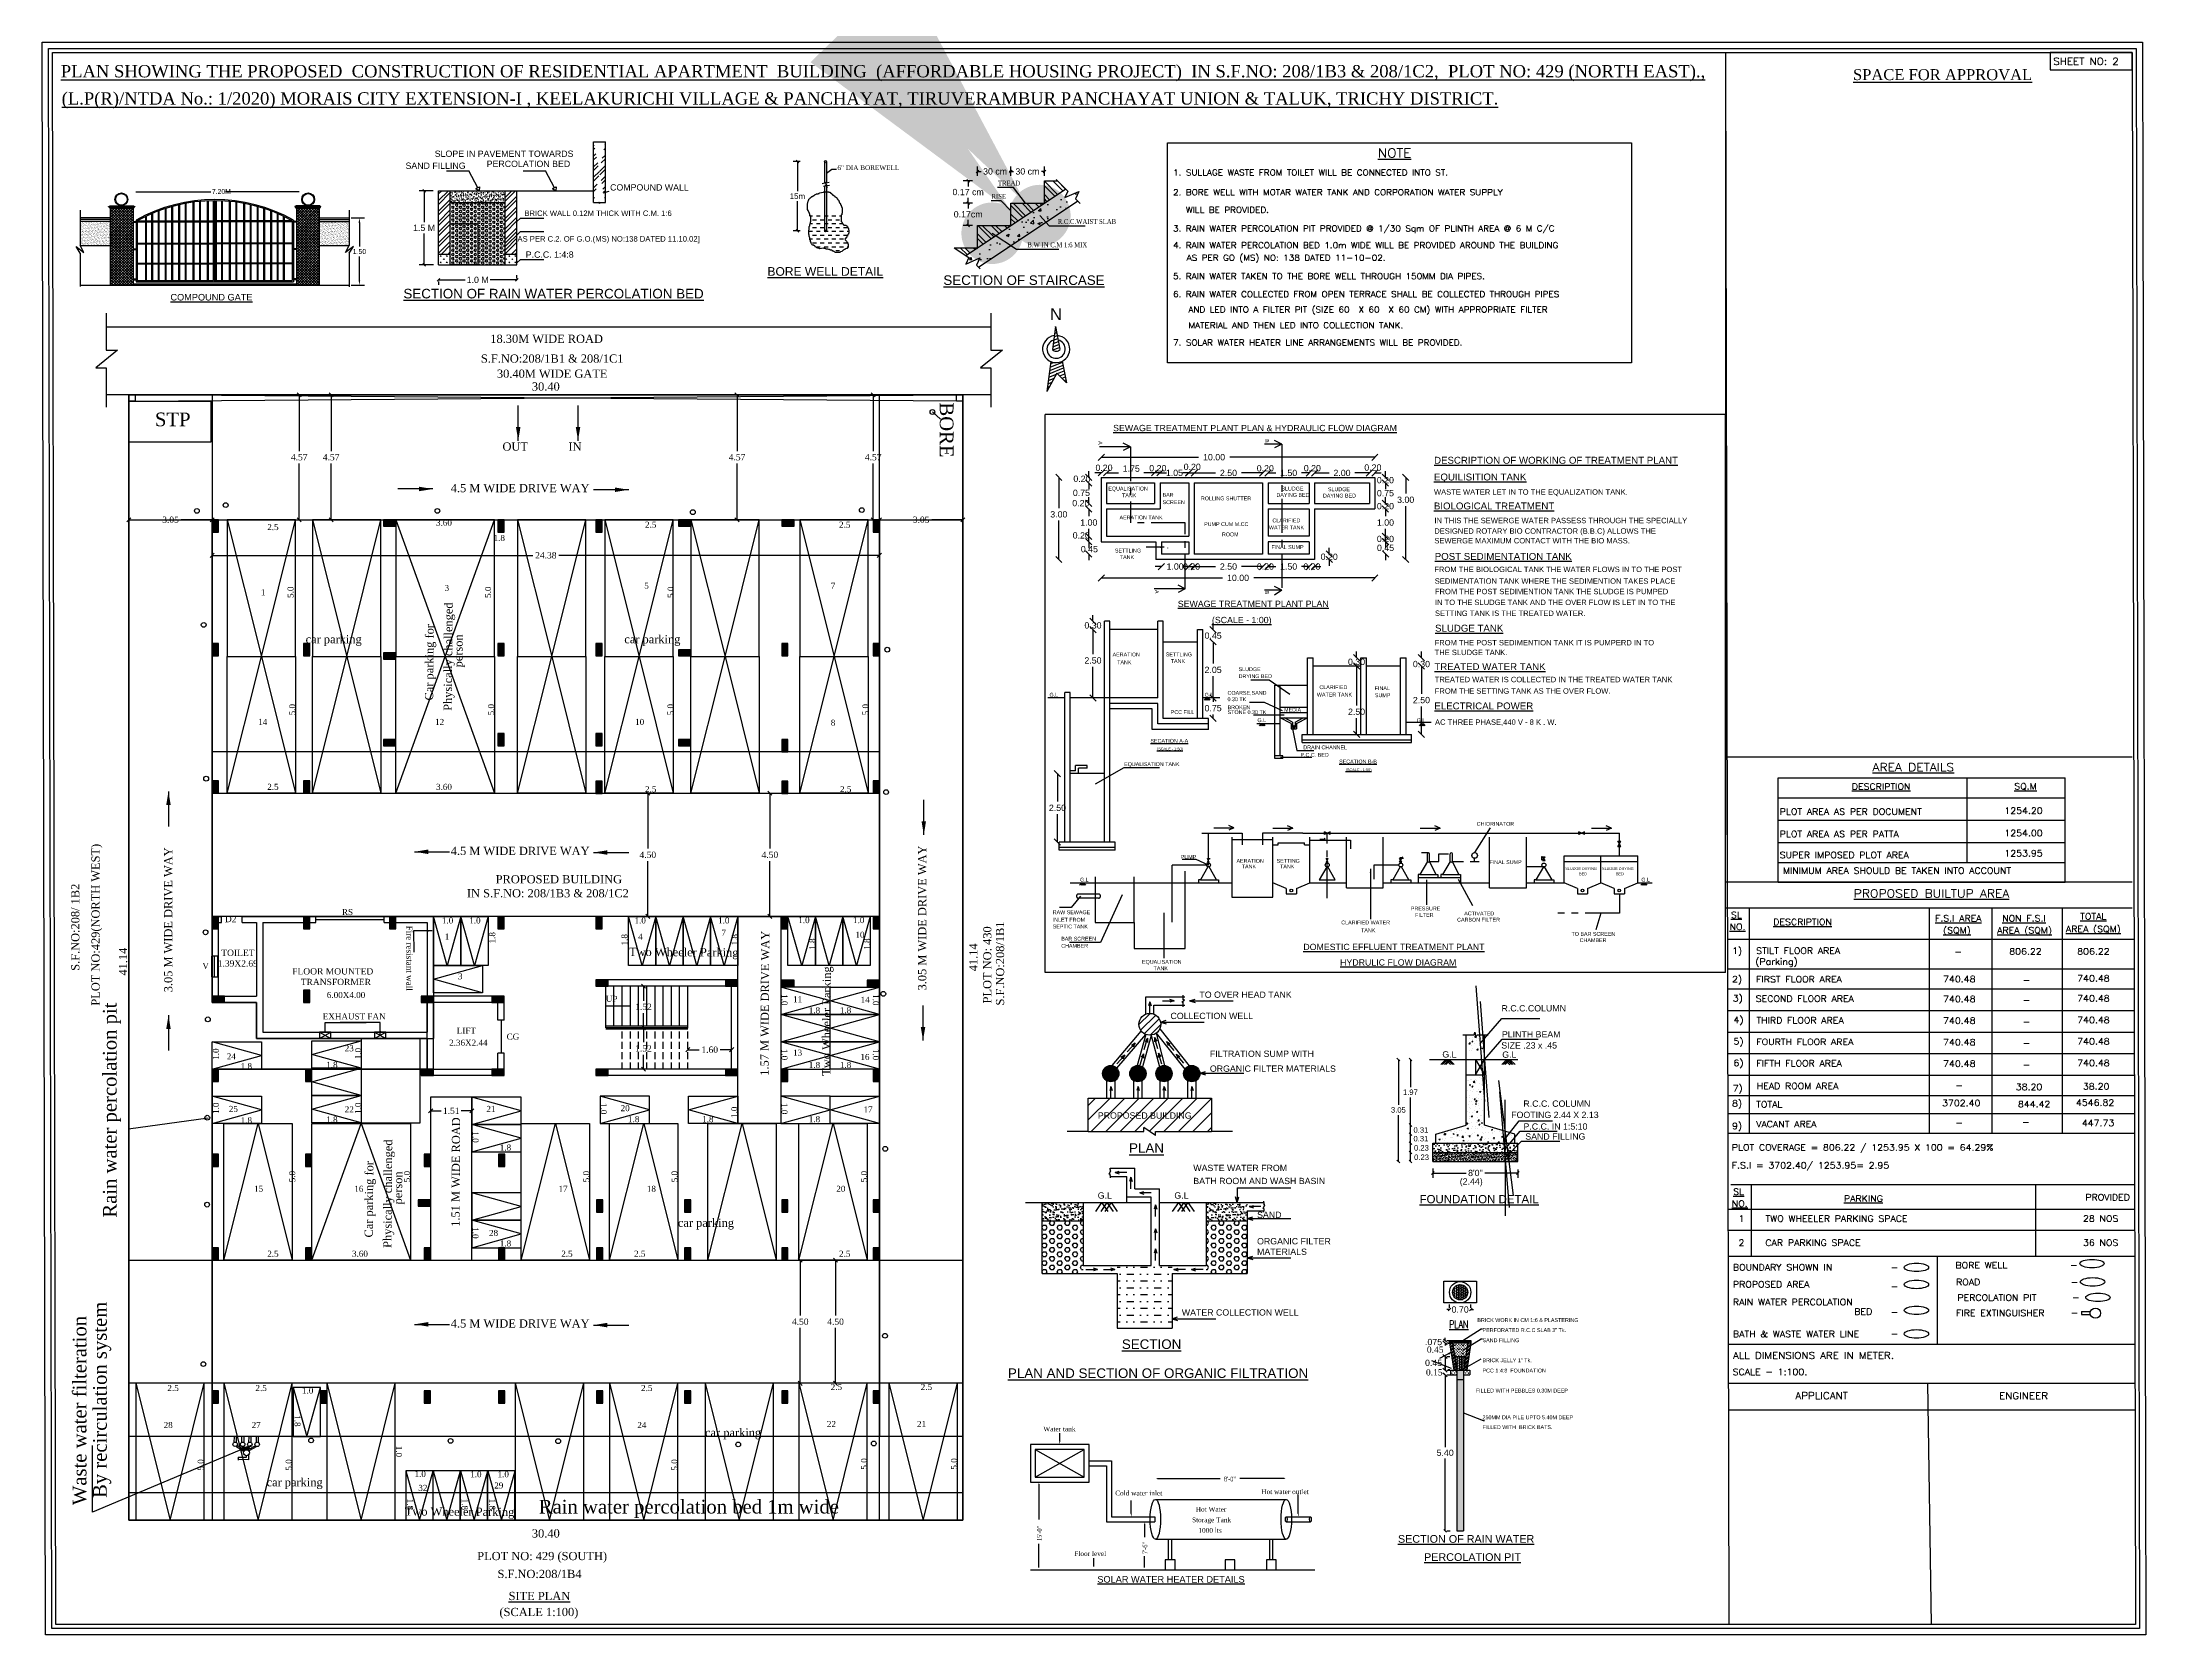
# Model space of a CAD drawing. Header units: metres. Extents: x 9178 to 9474, y -3543 to -3474.
# Drawn here: x 9351.7 to 9428.6, y -3540.2 to -3482 of the extents above; entities that cross this region are included whole.
import ezdxf
from ezdxf.enums import TextEntityAlignment as Align

# ---------------------------------------------------------------- set-up
doc = ezdxf.new("R2010")
doc.units = ezdxf.units.M
doc.header["$MEASUREMENT"] = 0
for name, pattern in [('CENTER', [2, 1.25, -0.25, 0.25, -0.25]), ('DASHED2', [9.525, 6.35, -3.175]), ('HIDDEN', [0.375, 0.25, -0.125])]:
    doc.linetypes.add(name, pattern=pattern)
for name, color, linetype in [('AS_AT_SITE', 1, 'Continuous'), ('BLK_1_COVERED_AREA', 140, 'Continuous'), ('BLK_1_LVL_0_BLDG_FOOT_PRINT', 7, 'Continuous'), ('BLK_1_LVL_0_FRONT_SETBACK', 2, 'Continuous'), ('BLK_1_LVL_0_REAR_SETBACK', 11, 'Continuous'), ('BLK_1_LVL_0_SIDE_SETBACK1', 171, 'Continuous'), ('BLK_1_LVL_0_SIDE_SETBACK2', 7, 'Continuous'), ('DRIVE_WAY', 7, 'Continuous'), ('FLOOR-GROUND', 7, 'Continuous'), ('FLOOR-STILT', 7, 'Continuous'), ('FMB_OR_PLR', 1, 'Continuous'), ('Layer1', 7, 'Continuous'), ('PARKING_SLOT', 30, 'Continuous'), ('PER_AISLE_WIDTH', 7, 'Continuous'), ('PLOT_BOUNDARY', 70, 'Continuous'), ('RWH', 130, 'Continuous'), ('SUPER_IMPOSED', 1, 'Continuous'), ('TWO_WHEELER_DRIVE_WAY', 6, 'Continuous'), ('TWO_WHEELER_PARKING', 2, 'Continuous')]:
    doc.layers.add(name, color=color, linetype=linetype)
doc.styles.add('Isa-', font='times.ttf')
doc.styles.add('ld', font='arial.ttf')
doc.styles.add('ROMAND', font='romand.shx', dxfattribs={"width": 0.75})
doc.styles.add('ROMANS', font='times.ttf')
doc.styles.get("Standard").update_dxf_attribs({"font": 'arial.ttf'})
doc.styles.add('STYLE2', font='times.ttf')
doc.dimstyles.new('ISO-25', dxfattribs={"dimscale": 0, "dimtxt": 0.23, "dimasz": 0.15, "dimexe": 1.25, "dimexo": 0.625, "dimgap": 0.11, "dimtad": 0, "dimtih": 1, "dimtoh": 1, "dimzin": 1, "dimdsep": 46, "dimtxsty": 'STYLE2', "dimblk": 'OBLIQUE', "dimcen": 0, "dimse1": 1, "dimse2": 1, "dimclrd": 1, "dimclrt": 3, "dimadec": 0, "dimazin": 2, "dimtfac": 1, "dimtix": 1, "dimtofl": 0, "dimtmove": 0, "dimatfit": 3, "dimfxl": 0, "dimtolj": 1, "dimarcsym": 0})
doc.dimstyles.get("Standard").update_dxf_attribs({"dimtxt": 0.18, "dimasz": 0.18, "dimexe": 0.18, "dimexo": 0.0625, "dimgap": 0.09, "dimtad": 0, "dimtih": 1, "dimtoh": 1, "dimdec": 4, "dimzin": 0, "dimdsep": 46, "dimtxsty": 'Standard', "dimcen": 0.09, "dimadec": 0, "dimazin": 0, "dimtfac": 1, "dimtdec": 4, "dimtofl": 0, "dimtmove": 0, "dimatfit": 3, "dimfxl": 0, "dimtolj": 1, "dimtzin": 0, "dimarcsym": 0})
doc.dimstyles.new('STANDARD_WS', dxfattribs={"dimtxt": 0.18, "dimasz": 0.18, "dimexe": 0.18, "dimexo": 0.0625, "dimgap": 0.09, "dimtad": 0, "dimtih": 1, "dimtoh": 1, "dimdec": 4, "dimzin": 0, "dimdsep": 46, "dimtxsty": 'Standard', "dimcen": 0.09, "dimadec": 0, "dimazin": 0, "dimtfac": 1, "dimtdec": 4, "dimtofl": 0, "dimtmove": 0, "dimatfit": 3, "dimfxl": 0, "dimtolj": 1, "dimtzin": 0, "dimarcsym": 0})
pattern_1 = [(37.5, (8533.86287, -3290.27964), (-0.006299336, 0.192682377), [0, -0.152, 0, -0.17, 0, -0.1625]), (7.5, (8533.86287, -3290.27964), (0.17697767, 0.28221461), [0, -0.082, 0, -0.137, 0, -0.0525]), (327.5, (8533.73987, -3290.27964), (0.311414186, 0.000565905), [0, -0.05, 0, -0.18, 0, -0.235]), (317.5, (8533.73987, -3290.27964), (0.30061266, 0.08776756), [0, -0.025, 0, -0.118, 0, -0.135])]
pattern_2 = [(0, (8533.86287, -3290.27964), (0, 0.162379763), [0.09375, -0.1875]), (120, (8533.86287, -3290.27964), (-0.140625, -0.081189882), [0.09375, -0.1875]), (60, (8533.95662, -3290.27964), (-0.140625, 0.081189882), [0.09375, -0.1875])]
pattern_3 = [(90, (9224.342684, -3591.526926), (-0.050181617, 0.050181617), [0.01330642, -0.087056814]), (45, (9224.342684, -3591.526926), (-0.05018165, 0.05018165), [0.01330642, -0.057661152]), (135, (9224.342684, -3591.526926), (-0.05018165, -0.05018165), [0.01330642, -0.057661152])]

msp = doc.modelspace()

# ---------------------------------------------------------------- texts
at = {"color": 3, "style": 'Isa-'}
for s, height, p in [('%%UPLAN SHOWING THE PROPOSED  CONSTRUCTION OF RESIDENTIAL APARTMENT  BUILDING  (AFFORDABLE HOUSING PROJECT)  IN S.F.NO: 208/1B3 & 208/1C2,  PLOT NO: 429 (NORTH EAST).,', 0.45, (9352.40001, -3483.27708)), ('%%USPACE FOR APPROVAL', 0.4, (9417.89684, -3483.37708)), ('%%U(L.P(R)/NTDA No.: 1/2020) MORAIS CITY EXTENSION-I , KEELAKURICHI VILLAGE & PANCHAYAT, TIRUVERAMBUR PANCHAYAT UNION & TALUK, TRICHY DISTRICT.', 0.45, (9352.43174, -3484.27257))]:
    msp.add_text(s, height=height, dxfattribs=at).set_placement(p)
at = {"color": 4, "lineweight": 25, "style": 'ROMAND'}
for s, height, width, p in [('SHEET NO: 2', 0.2514599, 1.1, (9425.21431, -3482.81878)), ('%%uAREA DETAILS', 0.3, 1.1, (9418.60911, -3508.64747)), ('%%UDESCRIPTION', 0.2286, 1.1, (9417.85253, -3509.31839)), ('%%USQ.M', 0.2286, 1.1, (9423.79172, -3509.31233)), ('PLOT AREA AS PER DOCUMENT', 0.2286, 1.1, (9415.21648, -3510.2343)), ('PLOT AREA AS PER PATTA', 0.2286, 1.1, (9415.21648, -3511.05358)), ('SUPER IMPOSED PLOT AREA', 0.2286, 1.1, (9415.21648, -3511.82231)), ('MINIMUM AREA SHOULD BE TAKEN INTO ACCOUNT', 0.2286, 1.1, (9415.33184, -3512.39244)), ('%%UPROPOSED BUILTUP AREA', 0.3, 1.1, (9417.92245, -3513.26383)), ('%%UNO.', 0.2286, 1.1, (9413.38555, -3514.4468)), ('%%USL', 0.2286, 1.1, (9413.43683, -3514.01084)), ('%%UDESCRIPTION', 0.2286, 1.1, (9414.9829, -3514.27022)), ('%%UF.S.I AREA', 0.2286, 1.1, (9420.89439, -3514.13992)), ('%%U(SQM)', 0.2286, 1.1, (9421.18824, -3514.57588)), ('%%UAREA (SQM)', 0.2286, 1.1, (9423.1644, -3514.57588)), ('%%UNON F.S.I', 0.2286, 1.1, (9423.34793, -3514.13992)), ('%%UAREA (SQM)', 0.2286, 1.1, (9425.67882, -3514.52841)), ('%%UTOTAL', 0.2286, 1.1, (9426.19795, -3514.06551)), ('1)', 0.2286, 1.1, (9413.47832, -3515.32272)), ('STILT FLOOR AREA', 0.2286, 1.1, (9414.35673, -3515.32272)), ('(Parking)', 0.2286, 1.1, (9414.32565, -3515.71665)), ('2)', 0.2286, 1.1, (9413.47832, -3516.36162)), ('FIRST FLOOR AREA', 0.2286, 1.1, (9414.35673, -3516.36162)), ('3)', 0.2286, 1.1, (9413.50421, -3517.05935)), ('SECOND FLOOR AREA', 0.2286, 1.1, (9414.34119, -3517.07468)), ('4)', 0.2286, 1.1, (9413.52921, -3517.85087)), ('THIRD FLOOR AREA', 0.2286, 1.1, (9414.36619, -3517.8662)), ('5)', 0.2286, 1.1, (9413.52921, -3518.63665)), ('FOURTH FLOOR AREA', 0.2286, 1.1, (9414.36619, -3518.65199)), ('6)', 0.2286, 1.1, (9413.52921, -3519.42244)), ('FIFTH FLOOR AREA', 0.2286, 1.1, (9414.36619, -3519.43778)), ('7)', 0.2286, 1.1, (9413.49986, -3520.3485)), ('HEAD ROOM AREA', 0.2286, 1.1, (9414.37827, -3520.26557)), ('8)', 0.2286, 1.1, (9413.47832, -3520.90318)), ('TOTAL', 0.2286, 1.1, (9414.35673, -3520.93812)), ('9)', 0.2286, 1.1, (9413.47832, -3521.7259)), ('VACANT AREA', 0.2286, 1.1, (9414.35673, -3521.66058)), ('PLOT COVERAGE = 806.22 / 1253.95 X 100 = 64.29%%%', 0.2286, 1.1, (9413.46739, -3522.51391)), ('F.S.I = 3702.40/ 1253.95= 2.95', 0.2286, 1.1, (9413.46739, -3523.17013)), ('%%UNO.', 0.2286, 1.1, (9413.46707, -3524.56622)), ('%%USL', 0.2286, 1.1, (9413.51835, -3524.13026)), ('%%UPARKING', 0.2286, 1.1, (9417.56631, -3524.38026)), ('1    TWO WHEELER PARKING SPACE', 0.2286, 1.1, (9413.71282, -3525.11227)), ('2    CAR PARKING SPACE', 0.2286, 1.1, (9413.71282, -3525.99807)), ('%%UPLAN', 0.2816, 0.75, (9403.13598, -3529.00377)), ('SCALE - 1:100.', 0.2286, 1.1, (9413.49631, -3530.71782)), ('ALL DIMENSIONS ARE IN METER.', 0.25, 1.1, (9413.51386, -3530.12819)), ('APPLICANT', 0.25146, 1.1, (9415.79056, -3531.60155)), ('ENGINEER', 0.25146, 1.1, (9423.23476, -3531.60348))]:
    msp.add_text(s, height=height, dxfattribs=dict(at, width=width)).set_placement(p)
at = {"color": 3}
for s, height, p in [('SLOPE IN PAVEMENT TOWARDS', 0.23, (9366.0659, -3486.18386)), ('SAND FILLING', 0.23, (9364.99659, -3486.62218)), (' PERCOLATION BED', 0.23, (9367.87436, -3486.55394)), ('COMPOUND WALL', 0.23, (9372.47433, -3487.41536)), ('BRICK WALL 0.12M THICK WITH C.M. 1:6', 0.2, (9369.3406, -3488.34509)), ('[AS PER C.2. OF G.O.(MS) NO:138 DATED 11.10.02]', 0.2, (9369.0118, -3489.28216)), ('P.C.C. 1:4:8', 0.23, (9369.39249, -3489.87218)), ('%%UCOMPOUND GATE', 0.24, (9356.40711, -3491.43463)), ('%%uSECTION OF RAIN WATER PERCOLATION BED', 0.35, (9364.92046, -3491.35852)), ('R.C.C.COLUMN ', 0.23, (9405.05176, -3517.42674)), ('PLINTH BEAM', 0.23, (9405.06569, -3518.3777)), ('G.L', 0.23, (9402.88864, -3519.11167)), ('SIZE .23 x .45', 0.23, (9405.04442, -3518.78278)), ('G.L', 0.23, (9405.07792, -3519.12019)), ('FOOTING 2.44 X 2.13', 0.23, (9405.40547, -3521.32286)), ('R.C.C. COLUMN', 0.23, (9405.85147, -3520.91215)), ('P.C.C. IN 1:5:10', 0.23, (9405.85357, -3521.74839)), ('SAND FILLING', 0.23, (9405.92082, -3522.1133)), ('(2.44)', 0.23, (9403.52595, -3523.75615)), ('%%uFOUNDATION DETAIL', 0.3, (9402.0564, -3524.43827)), ('%%USOLAR WATER HEATER DETAILS', 0.24, (9390.28138, -3538.30788))]:
    msp.add_text(s, height=height, dxfattribs=at).set_placement(p)
at = {"color": 4, "style": 'ROMAND', "width": 1.1}
for s, height, p in [('%%UNOTE', 0.32725, (9400.53638, -3486.20622)), ('1. SULLAGE WASTE FROM TOILET WILL BE CONNECTED INTO ST.', 0.21505, (9393.04932, -3486.86462)), ('2. BORE WELL WITH MOTAR WATER TANK AND CORPORATION WATER SUPPLY', 0.21505, (9393.04932, -3487.58661)), ('  WILL BE PROVIDED.', 0.21505, (9393.19645, -3488.23047)), ('3. RAIN WATER PERCOLATION PIT PROVIDED @ 1/30 Sqm OF PLINTH AREA @ 6 M C/C', 0.21505, (9393.04932, -3488.90774)), ('4. RAIN WATER PERCOLATION BED 1.0m WIDE WILL BE PROVIDED AROUND THE BUILDING ', 0.21505, (9393.04932, -3489.52352)), ('  AS PER GO (MS) NO: 138 DATED 11-10-02.', 0.21505, (9393.22078, -3489.97795)), ('5. RAIN WATER TAKEN TO THE BORE WELL THROUGH 150MM DIA PIPES.', 0.21505, (9393.04932, -3490.65237)), ('6. RAIN WATER COLLECTED FROM OPEN TERRACE SHALL BE COLLECTED THROUGH PIPES', 0.21505, (9393.04932, -3491.30985)), ('AND LED INTO A FILTER PIT (SIZE 60  X 60  X 60 CM) WITH APPROPRIATE FILTER  ', 0.21505, (9393.61034, -3491.87318)), ('7. SOLAR WATER HEATER LINE ARRANGEMENTS WILL BE PROVIDED.', 0.21505, (9393.04932, -3493.08094)), ('MATERIAL AND THEN LED INTO COLLECTION TANK.', 0.21505, (9393.61034, -3492.44997)), ('BOUNDARY SHOWN IN', 0.2286, (9413.5094, -3526.89514)), ('BORE WELL', 0.2286, (9421.64156, -3526.81787)), ('-', 0.2286, (9425.8307, -3526.81787)), ('PROPOSED AREA', 0.2286, (9413.5094, -3527.51954)), ('-', 0.2286, (9419.27203, -3526.89514)), ('-', 0.2286, (9419.27203, -3527.58769)), ('ROAD', 0.2286, (9421.6629, -3527.43631)), ('-', 0.2286, (9425.85203, -3527.43631)), ('RAIN WATER PERCOLATION', 0.2286, (9413.5094, -3528.16567)), (' BED', 0.2286, (9417.77028, -3528.51238)), ('PERCOLATION PIT', 0.2286, (9421.71135, -3528.00239)), ('-', 0.2286, (9425.90384, -3527.99264)), ('-', 0.2286, (9419.27203, -3528.53325)), ('FIRE EXTINGUISHER', 0.2286, (9421.6629, -3528.56745)), ('-', 0.2286, (9425.85203, -3528.55636)), ('BATH & WASTE WATER LINE', 0.2286, (9413.5094, -3529.33255)), ('-', 0.2286, (9419.27203, -3529.32534))]:
    msp.add_text(s, height=height, dxfattribs=at).set_placement(p)
at = {"lineweight": 25}
for s, height, style, p in [('7.20M', 0.176874, 'ld', (9357.92597, -3487.53647)), ('Water tank', 0.1748, 'ROMANS', (9388.3056, -3532.77686)), ('Cold water inlet', 0.1748, 'ROMANS', (9390.93195, -3535.12234)), ('Hot water outlet', 0.1748, 'ROMANS', (9396.27282, -3535.07324)), ('Storage Tank', 0.1748, 'ROMANS', (9393.74058, -3536.10068)), (' Hot Water ', 0.1748, 'ROMANS', (9393.80982, -3535.7143)), ('1000 lts', 0.1748, 'ROMANS', (9393.97269, -3536.48521)), ('Floor level', 0.1748, 'ROMANS', (9389.43907, -3537.33487))]:
    msp.add_text(s, height=height, dxfattribs=dict(at, style=style)).set_placement(p)
at = {"lineweight": 25, "style": 'ROMANS'}
for s, height, width, p in [('RISE', 0.1778, 0.75, (9386.41319, -3487.71571)), ('TREAD', 0.1778, 0.75, (9386.64814, -3487.23483)), ('R.C.C.WAIST SLAB', 0.1777999, 0.75, (9388.83544, -3488.63624)), ('B.W IN C.M 1:6 MIX', 0.1777999, 0.75, (9387.72404, -3489.48809)), ('8\'-0"', 0.1748, 0.71, (9394.90846, -3534.6106))]:
    msp.add_text(s, height=height, dxfattribs=dict(at, width=width)).set_placement(p)
at = {"color": 3, "lineweight": 25}
msp.add_text('%%uSECTION OF STAIRCASE', height=0.35, dxfattribs=at).set_placement((9387.59973, -3490.86664), align=Align.CENTER)
at = {"color": 6, "lineweight": 25, "style": 'ROMAND', "width": 1.1}
for s, p in [('1254.20', (9424.82922, -3510.20228)), ('1254.00', (9424.82922, -3511.02156))]:
    msp.add_text(s, height=0.2286, dxfattribs=at).set_placement(p, align=Align.RIGHT)
at = {"color": 4, "lineweight": 25, "style": 'ROMAND', "width": 1.1}
for s, p in [('1253.95', (9424.82922, -3511.75669)), ('806.22', (9424.79233, -3515.34835)), ('806.22', (9427.27596, -3515.34835)), ('-', (9421.88296, -3515.35619)), ('740.48', (9422.37477, -3516.35933)), ('-', (9424.37786, -3516.39466)), ('740.48', (9427.27596, -3516.33173)), ('740.48', (9422.37477, -3517.08791)), ('-', (9424.37786, -3517.12324)), ('740.48', (9427.27596, -3517.06031)), ('740.48', (9422.37477, -3517.87943)), ('-', (9424.37786, -3517.91476)), ('740.48', (9427.27596, -3517.85183)), ('740.48', (9422.37477, -3518.66522)), ('-', (9424.37786, -3518.70055)), ('740.48', (9427.27596, -3518.63762)), ('740.48', (9422.37477, -3519.451)), ('-', (9424.37786, -3519.48634)), ('740.48', (9427.27596, -3519.42341)), ('-', (9421.9126, -3520.24733)), ('38.20', (9424.81591, -3520.29862)), ('38.20', (9427.26789, -3520.28329)), ('3702.40', (9422.55246, -3520.89183)), ('844.42', (9425.10923, -3520.92937)), ('4546.82', (9427.44548, -3520.87696)), ('-', (9421.91844, -3521.6075)), ('-', (9424.34782, -3521.5825)), ('447.73', (9427.44548, -3521.62133)), ('PROVIDED', (9428.01553, -3524.33319)), ('28 NOS', (9427.59371, -3525.11085)), ('36 NOS', (9427.59371, -3525.99666))]:
    msp.add_text(s, height=0.2286, dxfattribs=at).set_placement(p, align=Align.RIGHT)
at = {"lineweight": 25}
for s, p in [('TO OVER HEAD TANK', (9394.01059, -3516.92831)), ('COLLECTION WELL', (9392.95311, -3517.70586)), ('FILTRATION SUMP WITH', (9394.39349, -3519.08775)), ('ORGANIC FILTER MATERIALS', (9394.39349, -3519.63201)), ('PROPOSED BUILDING', (9390.29891, -3521.34622)), ('WASTE WATER FROM ', (9393.78774, -3523.26332)), ('BATH ROOM AND WASH BASIN', (9393.78774, -3523.73899)), ('G.L', (9390.29447, -3524.27)), ('G.L', (9393.09572, -3524.27)), ('SAND', (9396.1184, -3524.97608)), ('ORGANIC FILTER', (9396.1184, -3525.94222)), ('MATERIALS', (9396.1184, -3526.32586)), ('WATER COLLECTION WELL', (9393.3684, -3528.54564))]:
    msp.add_text(s, height=0.23, dxfattribs=at).set_placement(p)
at = {"color": 3, "lineweight": 25}
for s, height, p in [('%%UPLAN', 0.35, (9391.43886, -3522.59509)), ('BRICK WORK IN CM 1:6 & PLASTERING', 0.1408, (9404.16856, -3528.77928)), ('PERFORATED R.C.C SLAB 3" Tk.', 0.1408, (9404.35705, -3529.14575)), ('%%USECTION', 0.35, (9391.17677, -3529.76546)), ('SAND FILLING', 0.1408, (9404.35705, -3529.51857)), ('%%UPLAN AND SECTION OF ORGANIC FILTRATION', 0.35, (9387.01259, -3530.82581)), ('BRICK JELLY 1" Tk.', 0.1408, (9404.35705, -3530.25019)), ('PCC 1:4:8  FOUNDATION', 0.1408, (9404.35705, -3530.62558)), ('FILLED WITH PEBBLES 0.30M DEEP', 0.1408, (9404.11288, -3531.35766)), ('250MM DIA PILE UPTO 5.40M DEEP ', 0.1408, (9404.35705, -3532.33572)), ('FILLED WITH  BRICK BATS.', 0.1408, (9404.35705, -3532.69312)), ('%%USECTION OF RAIN WATER', 0.2816, (9401.26676, -3536.85079)), ('%%UPERCOLATION PIT', 0.2816, (9402.22147, -3537.51554))]:
    msp.add_text(s, height=height, dxfattribs=at).set_placement(p)
at = {"lineweight": 25, "style": 'ROMANS', "width": 0.71}
for s, p in [('15\'-0"', (9388.24767, -3536.78503)), ('7\'-6"', (9392.1089, -3537.26245))]:
    msp.add_text(s, height=0.1748, rotation=90, dxfattribs=at).set_placement(p)
at = {"char_height": 0.3, "attachment_point": 5, "style": 'Isa-'}
for s, insert in [('\\A1;{\\LSITE PLAN}', (9369.89129, -3538.79816)), ('\\A1;(SCALE 1:100)', (9369.87204, -3539.42999))]:
    msp.add_mtext(s, dxfattribs=dict(at, insert=insert))

# ---------------------------------------------------------------- blocks, each defined once
blk = doc.blocks.new('_Oblique')
at = {"color": 0, "linetype": 'ByBlock', "lineweight": -2}
blk.add_line((-0.5, -0.5), (0.5, 0.5), dxfattribs=at)
blk = doc.blocks.new('*D47')
at = {"color": 3, "lineweight": -2}
for p, q in [((5352.392, 29.932), (5352.392, 29.03)), ((5352.392, 27.432), (5352.392, 28.572))]:
    blk.add_line(p, q, dxfattribs=at)
at = {"layer": 'Defpoints', "color": 0}
for p in [(5352.392, 29.932), (5354.76, 29.932), (5354.76, 27.432)]:
    blk.add_point(p, dxfattribs=at)
at = {"color": 3, "lineweight": -2, "xscale": 0.23, "yscale": 0.23, "zscale": 0.23}
for p, rotation in [((5352.392, 29.932), 90), ((5352.392, 27.432), 270)]:
    blk.add_blockref('_Oblique', p, dxfattribs=dict(at, rotation=rotation))
at = {"color": 1, "insert": (5352.392, 28.801), "char_height": 0.23, "attachment_point": 5}
blk.add_mtext('\\A1;2.50', dxfattribs=at)
blk = doc.blocks.new('*D48')
at = {"color": 3, "lineweight": -2}
for p, q in [((5352.392, 30.232), (5352.392, 30.462)), ((5352.392, 29.932), (5352.392, 29.702))]:
    blk.add_line(p, q, dxfattribs=at)
at = {"layer": 'Defpoints', "color": 0}
for p in [(5352.392, 30.232), (5354.76, 30.232), (5354.76, 29.932)]:
    blk.add_point(p, dxfattribs=at)
at = {"color": 3, "lineweight": -2, "xscale": 0.23, "yscale": 0.23, "zscale": 0.23}
for p, rotation in [((5352.392, 30.232), 270), ((5352.392, 29.932), 90)]:
    blk.add_blockref('_Oblique', p, dxfattribs=dict(at, rotation=rotation))
at = {"color": 1, "insert": (5352.392, 30.082), "char_height": 0.23, "attachment_point": 5}
blk.add_mtext('\\A1;0.30', dxfattribs=at)
blk = doc.blocks.new('*D49')
at = {"color": 3, "lineweight": -2}
for p, q in [((5356.783, 27.432), (5356.783, 27.286)), ((5356.783, 26.682), (5356.783, 26.828))]:
    blk.add_line(p, q, dxfattribs=at)
at = {"layer": 'Defpoints', "color": 0}
for p in [(5354.76, 27.432), (5356.783, 27.432), (5354.96, 26.682)]:
    blk.add_point(p, dxfattribs=at)
at = {"color": 3, "lineweight": -2, "xscale": 0.23, "yscale": 0.23, "zscale": 0.23}
for p, rotation in [((5356.783, 27.432), 90), ((5356.783, 26.682), 270)]:
    blk.add_blockref('_Oblique', p, dxfattribs=dict(at, rotation=rotation))
at = {"color": 1, "insert": (5356.783, 27.057), "char_height": 0.23, "attachment_point": 5}
blk.add_mtext('\\A1;0.75', dxfattribs=at)
blk = doc.blocks.new('*D50')
at = {"color": 3, "lineweight": -2}
for p, q in [((5356.783, 29.482), (5356.783, 28.686)), ((5356.783, 27.432), (5356.783, 28.228))]:
    blk.add_line(p, q, dxfattribs=at)
at = {"layer": 'Defpoints', "color": 0}
for p in [(5354.96, 29.482), (5356.783, 29.482), (5354.76, 27.432)]:
    blk.add_point(p, dxfattribs=at)
at = {"color": 3, "lineweight": -2, "xscale": 0.23, "yscale": 0.23, "zscale": 0.23}
for p, rotation in [((5356.783, 29.482), 90), ((5356.783, 27.432), 270)]:
    blk.add_blockref('_Oblique', p, dxfattribs=dict(at, rotation=rotation))
at = {"color": 1, "insert": (5356.783, 28.457), "char_height": 0.23, "attachment_point": 5}
blk.add_mtext('\\A1;2.05', dxfattribs=at)
blk = doc.blocks.new('*D51')
at = {"color": 3, "lineweight": -2}
for p, q in [((5356.783, 29.932), (5356.783, 30.162)), ((5356.783, 29.482), (5356.783, 29.252))]:
    blk.add_line(p, q, dxfattribs=at)
at = {"layer": 'Defpoints', "color": 0}
for p in [(5356.21, 29.932), (5356.21, 29.482), (5356.783, 29.932)]:
    blk.add_point(p, dxfattribs=at)
at = {"color": 3, "lineweight": -2, "xscale": 0.23, "yscale": 0.23, "zscale": 0.23}
for p, rotation in [((5356.783, 29.932), 270), ((5356.783, 29.482), 90)]:
    blk.add_blockref('_Oblique', p, dxfattribs=dict(at, rotation=rotation))
at = {"color": 1, "insert": (5356.783, 29.707), "char_height": 0.23, "attachment_point": 5}
blk.add_mtext('\\A1;0.45', dxfattribs=at)
blk = doc.blocks.new('*D29')
at = {"color": 3, "lineweight": -2}
for p, q in [((5351.094, 24.664), (5351.094, 23.643)), ((5351.094, 22.164), (5351.094, 23.186))]:
    blk.add_line(p, q, dxfattribs=at)
at = {"layer": 'Defpoints', "color": 0}
for p in [(5351.094, 24.664), (5352.126, 24.664), (5352.373, 22.164)]:
    blk.add_point(p, dxfattribs=at)
at = {"color": 3, "lineweight": -2, "xscale": 0.23, "yscale": 0.23, "zscale": 0.23}
for p, rotation in [((5351.094, 24.664), 90), ((5351.094, 22.164), 270)]:
    blk.add_blockref('_Oblique', p, dxfattribs=dict(at, rotation=rotation))
at = {"color": 1, "insert": (5351.094, 23.414), "char_height": 0.23, "attachment_point": 5}
blk.add_mtext('\\A1;2.50', dxfattribs=at)
blk = doc.blocks.new('*D52')
at = {"color": 3, "lineweight": -2}
for p, q in [((5362.025, 28.599), (5362.025, 27.155)), ((5362.025, 26.099), (5362.025, 26.697))]:
    blk.add_line(p, q, dxfattribs=at)
at = {"layer": 'Defpoints', "color": 0}
for p in [(5360.435, 28.599), (5362.025, 28.599), (5360.435, 26.099)]:
    blk.add_point(p, dxfattribs=at)
at = {"color": 3, "lineweight": -2, "xscale": 0.23, "yscale": 0.23, "zscale": 0.23}
for p, rotation in [((5362.025, 28.599), 90), ((5362.025, 26.099), 270)]:
    blk.add_blockref('_Oblique', p, dxfattribs=dict(at, rotation=rotation))
at = {"color": 1, "insert": (5362.025, 26.926), "char_height": 0.23, "attachment_point": 5}
blk.add_mtext('\\A1;2.50', dxfattribs=at)
blk = doc.blocks.new('*D53')
at = {"color": 3, "lineweight": -2}
for p, q in [((5362.025, 28.899), (5362.025, 29.129)), ((5362.025, 28.599), (5362.025, 28.369))]:
    blk.add_line(p, q, dxfattribs=at)
at = {"layer": 'Defpoints', "color": 0}
for p in [(5362.025, 28.599), (5362.025, 28.599), (5362.185, 28.899)]:
    blk.add_point(p, dxfattribs=at)
at = {"color": 3, "lineweight": -2, "xscale": 0.23, "yscale": 0.23, "zscale": 0.23}
for p, rotation in [((5362.025, 28.899), 270), ((5362.025, 28.599), 90)]:
    blk.add_blockref('_Oblique', p, dxfattribs=dict(at, rotation=rotation))
at = {"color": 1, "insert": (5362.025, 28.749), "char_height": 0.23, "attachment_point": 5}
blk.add_mtext('\\A1;0.30', dxfattribs=at)
blk = doc.blocks.new('*D54')
at = {"color": 3, "lineweight": -2}
for p, q in [((5364.396, 28.599), (5364.396, 27.581)), ((5364.396, 26.099), (5364.396, 27.123))]:
    blk.add_line(p, q, dxfattribs=at)
at = {"layer": 'Defpoints', "color": 0}
for p in [(5363.635, 28.599), (5364.396, 28.599), (5363.635, 26.099)]:
    blk.add_point(p, dxfattribs=at)
at = {"color": 3, "lineweight": -2, "xscale": 0.23, "yscale": 0.23, "zscale": 0.23}
for p, rotation in [((5364.396, 28.599), 90), ((5364.396, 26.099), 270)]:
    blk.add_blockref('_Oblique', p, dxfattribs=dict(at, rotation=rotation))
at = {"color": 1, "insert": (5364.396, 27.352), "char_height": 0.23, "attachment_point": 5}
blk.add_mtext('\\A1;2.50', dxfattribs=at)
blk = doc.blocks.new('*D55')
at = {"color": 3, "lineweight": -2}
for p, q in [((5364.396, 28.899), (5364.396, 29.129)), ((5364.396, 28.599), (5364.396, 28.369))]:
    blk.add_line(p, q, dxfattribs=at)
at = {"layer": 'Defpoints', "color": 0}
for p in [(5363.635, 28.899), (5363.635, 28.599), (5364.396, 28.599)]:
    blk.add_point(p, dxfattribs=at)
at = {"color": 3, "lineweight": -2, "xscale": 0.23, "yscale": 0.23, "zscale": 0.23}
for p, rotation in [((5364.396, 28.899), 270), ((5364.396, 28.599), 90)]:
    blk.add_blockref('_Oblique', p, dxfattribs=dict(at, rotation=rotation))
at = {"color": 1, "insert": (5364.396, 28.669), "char_height": 0.23, "attachment_point": 5}
blk.add_mtext('\\A1;0.30', dxfattribs=at)
blk = doc.blocks.new('*D30')
at = {"color": 3, "lineweight": -2}
for p, q in [((5352.693, 36.231), (5356.245, 36.231)), ((5362.693, 36.231), (5357.39, 36.231))]:
    blk.add_line(p, q, dxfattribs=at)
at = {"layer": 'Defpoints', "color": 0}
for p in [(5362.693, 36.231), (5352.693, 35.492), (5362.693, 35.492)]:
    blk.add_point(p, dxfattribs=at)
at = {"color": 3, "lineweight": -2, "xscale": 0.23, "yscale": 0.23, "zscale": 0.23, "rotation": 180}
blk.add_blockref('_Oblique', (5352.693, 36.231), dxfattribs=at)
at = {"color": 3, "lineweight": -2, "xscale": 0.23, "yscale": 0.23, "zscale": 0.23}
blk.add_blockref('_Oblique', (5362.693, 36.231), dxfattribs=at)
at = {"color": 1, "insert": (5356.818, 36.231), "char_height": 0.23, "attachment_point": 5}
blk.add_mtext('\\A1;10.00', dxfattribs=at)
blk = doc.blocks.new('*D12')
at = {"color": 3, "lineweight": -2}
for p, q in [((5363.82, 35.492), (5363.82, 34.904)), ((5363.82, 32.492), (5363.82, 34.446))]:
    blk.add_line(p, q, dxfattribs=at)
at = {"layer": 'Defpoints', "color": 0}
for p in [(5362.68, 35.492), (5360.48, 32.492), (5363.82, 32.492)]:
    blk.add_point(p, dxfattribs=at)
at = {"color": 3, "lineweight": -2, "xscale": 0.23, "yscale": 0.23, "zscale": 0.23}
for p, rotation in [((5363.82, 35.492), 90), ((5363.82, 32.492), 270)]:
    blk.add_blockref('_Oblique', p, dxfattribs=dict(at, rotation=rotation))
at = {"color": 1, "insert": (5363.82, 34.675), "char_height": 0.23, "attachment_point": 5}
blk.add_mtext('\\A1;3.00', dxfattribs=at)
blk = doc.blocks.new('*D13')
at = {"color": 3, "lineweight": -2}
for p, q in [((5351.145, 35.492), (5351.145, 34.371)), ((5351.145, 32.492), (5351.145, 33.913))]:
    blk.add_line(p, q, dxfattribs=at)
at = {"layer": 'Defpoints', "color": 0}
for p in [(5352.386, 35.492), (5351.145, 32.492), (5354.386, 32.492)]:
    blk.add_point(p, dxfattribs=at)
at = {"color": 3, "lineweight": -2, "xscale": 0.23, "yscale": 0.23, "zscale": 0.23}
for p, rotation in [((5351.145, 35.492), 90), ((5351.145, 32.492), 270)]:
    blk.add_blockref('_Oblique', p, dxfattribs=dict(at, rotation=rotation))
at = {"color": 1, "insert": (5351.145, 34.142), "char_height": 0.23, "attachment_point": 5}
blk.add_mtext('\\A1;3.00', dxfattribs=at)
blk = doc.blocks.new('*D14')
at = {"color": 3, "lineweight": -2}
for p, q in [((5352.693, 31.818), (5357.12, 31.818)), ((5362.693, 31.818), (5358.265, 31.818))]:
    blk.add_line(p, q, dxfattribs=at)
at = {"layer": 'Defpoints', "color": 0}
for p in [(5362.693, 34.342), (5352.693, 33.142), (5362.693, 31.818)]:
    blk.add_point(p, dxfattribs=at)
at = {"color": 3, "lineweight": -2, "xscale": 0.23, "yscale": 0.23, "zscale": 0.23, "rotation": 180}
blk.add_blockref('_Oblique', (5352.693, 31.818), dxfattribs=at)
at = {"color": 3, "lineweight": -2, "xscale": 0.23, "yscale": 0.23, "zscale": 0.23}
blk.add_blockref('_Oblique', (5362.693, 31.818), dxfattribs=at)
at = {"color": 1, "insert": (5357.693, 31.818), "char_height": 0.23, "attachment_point": 5}
blk.add_mtext('\\A1;10.00', dxfattribs=at)
blk = doc.blocks.new('*D31')
at = {"color": 3, "lineweight": -2}
for p, q in [((5352.239, 35.492), (5352.239, 35.722)), ((5352.239, 35.292), (5352.239, 35.062))]:
    blk.add_line(p, q, dxfattribs=at)
at = {"layer": 'Defpoints', "color": 0}
for p in [(5352.239, 35.492), (5352.893, 35.492), (5352.893, 35.292)]:
    blk.add_point(p, dxfattribs=at)
at = {"color": 3, "lineweight": -2, "xscale": 0.23, "yscale": 0.23, "zscale": 0.23}
for p, rotation in [((5352.239, 35.492), 270), ((5352.239, 35.292), 90)]:
    blk.add_blockref('_Oblique', p, dxfattribs=dict(at, rotation=rotation))
at = {"color": 1, "insert": (5351.988, 35.443), "char_height": 0.23, "attachment_point": 5}
blk.add_mtext('\\A1;0.20', dxfattribs=at)
blk = doc.blocks.new('*D32')
at = {"color": 3, "lineweight": -2}
for p, q in [((5352.239, 35.292), (5352.239, 35.158)), ((5352.239, 34.542), (5352.239, 34.7))]:
    blk.add_line(p, q, dxfattribs=at)
at = {"layer": 'Defpoints', "color": 0}
for p in [(5352.893, 35.292), (5352.239, 34.542), (5352.893, 34.542)]:
    blk.add_point(p, dxfattribs=at)
at = {"color": 3, "lineweight": -2, "xscale": 0.23, "yscale": 0.23, "zscale": 0.23}
for p, rotation in [((5352.239, 35.292), 90), ((5352.239, 34.542), 270)]:
    blk.add_blockref('_Oblique', p, dxfattribs=dict(at, rotation=rotation))
at = {"color": 1, "insert": (5351.97, 34.929), "char_height": 0.23, "attachment_point": 5}
blk.add_mtext('\\A1;0.75', dxfattribs=at)
blk = doc.blocks.new('*D15')
at = {"color": 3, "lineweight": -2}
for p, q in [((5352.239, 34.542), (5352.239, 34.772)), ((5352.239, 34.342), (5352.239, 34.112))]:
    blk.add_line(p, q, dxfattribs=at)
at = {"layer": 'Defpoints', "color": 0}
for p in [(5352.239, 34.342), (5352.893, 34.542), (5352.893, 34.342)]:
    blk.add_point(p, dxfattribs=at)
at = {"color": 3, "lineweight": -2, "xscale": 0.23, "yscale": 0.23, "zscale": 0.23}
for p, rotation in [((5352.239, 34.542), 270), ((5352.239, 34.342), 90)]:
    blk.add_blockref('_Oblique', p, dxfattribs=dict(at, rotation=rotation))
at = {"color": 1, "insert": (5351.949, 34.553), "char_height": 0.23, "attachment_point": 5}
blk.add_mtext('\\A1;0.20', dxfattribs=at)
blk = doc.blocks.new('*D33')
at = {"color": 3, "lineweight": -2}
for p, q in [((5352.239, 34.342), (5352.239, 34.071)), ((5352.239, 33.342), (5352.239, 33.613))]:
    blk.add_line(p, q, dxfattribs=at)
at = {"layer": 'Defpoints', "color": 0}
for p in [(5352.893, 34.342), (5352.239, 33.342), (5352.893, 33.342)]:
    blk.add_point(p, dxfattribs=at)
at = {"color": 3, "lineweight": -2, "xscale": 0.23, "yscale": 0.23, "zscale": 0.23}
for p, rotation in [((5352.239, 34.342), 90), ((5352.239, 33.342), 270)]:
    blk.add_blockref('_Oblique', p, dxfattribs=dict(at, rotation=rotation))
at = {"color": 1, "insert": (5352.239, 33.842), "char_height": 0.23, "attachment_point": 5}
blk.add_mtext('\\A1;1.00', dxfattribs=at)
blk = doc.blocks.new('*D34')
at = {"color": 3, "lineweight": -2}
for p, q in [((5352.239, 33.342), (5352.239, 33.572)), ((5352.239, 33.142), (5352.239, 32.912))]:
    blk.add_line(p, q, dxfattribs=at)
at = {"layer": 'Defpoints', "color": 0}
for p in [(5352.239, 33.142), (5352.893, 33.342), (5352.893, 33.142)]:
    blk.add_point(p, dxfattribs=at)
at = {"color": 3, "lineweight": -2, "xscale": 0.23, "yscale": 0.23, "zscale": 0.23}
for p, rotation in [((5352.239, 33.342), 270), ((5352.239, 33.142), 90)]:
    blk.add_blockref('_Oblique', p, dxfattribs=dict(at, rotation=rotation))
at = {"color": 1, "insert": (5351.963, 33.373), "char_height": 0.23, "attachment_point": 5}
blk.add_mtext('\\A1;0.20', dxfattribs=at)
blk = doc.blocks.new('*D35')
at = {"color": 3, "lineweight": -2}
for p, q in [((5352.239, 33.142), (5352.239, 33.372)), ((5352.239, 32.692), (5352.239, 32.462))]:
    blk.add_line(p, q, dxfattribs=at)
at = {"layer": 'Defpoints', "color": 0}
for p in [(5354.893, 33.142), (5352.239, 32.692), (5354.893, 32.692)]:
    blk.add_point(p, dxfattribs=at)
at = {"color": 3, "lineweight": -2, "xscale": 0.23, "yscale": 0.23, "zscale": 0.23}
for p, rotation in [((5352.239, 33.142), 270), ((5352.239, 32.692), 90)]:
    blk.add_blockref('_Oblique', p, dxfattribs=dict(at, rotation=rotation))
at = {"color": 1, "insert": (5352.26, 32.869), "char_height": 0.23, "attachment_point": 5}
blk.add_mtext('\\A1;0.45', dxfattribs=at)
blk = doc.blocks.new('*D16')
at = {"color": 3, "lineweight": -2}
for p, q in [((5352.693, 35.66), (5352.463, 35.66)), ((5352.893, 35.66), (5353.123, 35.66))]:
    blk.add_line(p, q, dxfattribs=at)
at = {"layer": 'Defpoints', "color": 0}
for p in [(5352.693, 35.492), (5352.893, 35.66), (5352.893, 35.292)]:
    blk.add_point(p, dxfattribs=at)
at = {"color": 3, "lineweight": -2, "xscale": 0.23, "yscale": 0.23, "zscale": 0.23}
blk.add_blockref('_Oblique', (5352.693, 35.66), dxfattribs=at)
at = {"color": 3, "lineweight": -2, "xscale": 0.23, "yscale": 0.23, "zscale": 0.23, "rotation": 180}
blk.add_blockref('_Oblique', (5352.893, 35.66), dxfattribs=at)
at = {"color": 1, "insert": (5352.796, 35.845), "char_height": 0.23, "attachment_point": 5}
blk.add_mtext('\\A1;0.20', dxfattribs=at)
blk = doc.blocks.new('*D36')
at = {"color": 3, "lineweight": -2}
for p, q in [((5352.893, 35.66), (5353.325, 35.66)), ((5354.643, 35.66), (5354.256, 35.66))]:
    blk.add_line(p, q, dxfattribs=at)
at = {"layer": 'Defpoints', "color": 0}
for p in [(5354.643, 35.66), (5352.893, 35.292), (5354.643, 35.292)]:
    blk.add_point(p, dxfattribs=at)
at = {"color": 3, "lineweight": -2, "xscale": 0.23, "yscale": 0.23, "zscale": 0.23, "rotation": 180}
blk.add_blockref('_Oblique', (5352.893, 35.66), dxfattribs=at)
at = {"color": 3, "lineweight": -2, "xscale": 0.23, "yscale": 0.23, "zscale": 0.23}
blk.add_blockref('_Oblique', (5354.643, 35.66), dxfattribs=at)
at = {"color": 1, "insert": (5353.79, 35.813), "char_height": 0.23, "attachment_point": 5}
blk.add_mtext('\\A1;1.75', dxfattribs=at)
blk = doc.blocks.new('*D37')
at = {"color": 3, "lineweight": -2}
for p, q in [((5354.643, 35.66), (5354.413, 35.66)), ((5354.843, 35.66), (5355.073, 35.66))]:
    blk.add_line(p, q, dxfattribs=at)
at = {"layer": 'Defpoints', "color": 0}
for p in [(5354.643, 35.66), (5354.643, 35.292), (5354.843, 35.292)]:
    blk.add_point(p, dxfattribs=at)
at = {"color": 3, "lineweight": -2, "xscale": 0.23, "yscale": 0.23, "zscale": 0.23}
blk.add_blockref('_Oblique', (5354.643, 35.66), dxfattribs=at)
at = {"color": 3, "lineweight": -2, "xscale": 0.23, "yscale": 0.23, "zscale": 0.23, "rotation": 180}
blk.add_blockref('_Oblique', (5354.843, 35.66), dxfattribs=at)
at = {"color": 1, "insert": (5354.762, 35.83), "char_height": 0.23, "attachment_point": 5}
blk.add_mtext('\\A1;0.20', dxfattribs=at)
blk = doc.blocks.new('*D17')
at = {"color": 3, "lineweight": -2}
for p, q in [((5354.843, 35.66), (5354.613, 35.66)), ((5355.893, 35.66), (5356.123, 35.66))]:
    blk.add_line(p, q, dxfattribs=at)
at = {"layer": 'Defpoints', "color": 0}
for p in [(5355.893, 35.66), (5354.843, 35.292), (5355.893, 35.292)]:
    blk.add_point(p, dxfattribs=at)
at = {"color": 3, "lineweight": -2, "xscale": 0.23, "yscale": 0.23, "zscale": 0.23}
blk.add_blockref('_Oblique', (5354.843, 35.66), dxfattribs=at)
at = {"color": 3, "lineweight": -2, "xscale": 0.23, "yscale": 0.23, "zscale": 0.23, "rotation": 180}
blk.add_blockref('_Oblique', (5355.893, 35.66), dxfattribs=at)
at = {"color": 1, "insert": (5355.368, 35.66), "char_height": 0.23, "attachment_point": 5}
blk.add_mtext('\\A1;1.05', dxfattribs=at)
blk = doc.blocks.new('*D38')
at = {"color": 3, "lineweight": -2}
for p, q in [((5355.893, 35.657), (5355.663, 35.657)), ((5356.093, 35.657), (5356.323, 35.657))]:
    blk.add_line(p, q, dxfattribs=at)
at = {"layer": 'Defpoints', "color": 0}
for p in [(5356.093, 35.657), (5355.893, 35.292), (5356.093, 35.292)]:
    blk.add_point(p, dxfattribs=at)
at = {"color": 3, "lineweight": -2, "xscale": 0.23, "yscale": 0.23, "zscale": 0.23}
blk.add_blockref('_Oblique', (5355.893, 35.657), dxfattribs=at)
at = {"color": 3, "lineweight": -2, "xscale": 0.23, "yscale": 0.23, "zscale": 0.23, "rotation": 180}
blk.add_blockref('_Oblique', (5356.093, 35.657), dxfattribs=at)
at = {"color": 1, "insert": (5356.02, 35.878), "char_height": 0.23, "attachment_point": 5}
blk.add_mtext('\\A1;0.20', dxfattribs=at)
blk = doc.blocks.new('*D18')
at = {"color": 3, "lineweight": -2}
for p, q in [((5356.093, 35.655), (5356.868, 35.655)), ((5358.593, 35.655), (5357.817, 35.655))]:
    blk.add_line(p, q, dxfattribs=at)
at = {"layer": 'Defpoints', "color": 0}
for p in [(5358.593, 35.655), (5356.093, 35.292), (5358.593, 35.292)]:
    blk.add_point(p, dxfattribs=at)
at = {"color": 3, "lineweight": -2, "xscale": 0.23, "yscale": 0.23, "zscale": 0.23, "rotation": 180}
blk.add_blockref('_Oblique', (5356.093, 35.655), dxfattribs=at)
at = {"color": 3, "lineweight": -2, "xscale": 0.23, "yscale": 0.23, "zscale": 0.23}
blk.add_blockref('_Oblique', (5358.593, 35.655), dxfattribs=at)
at = {"color": 1, "insert": (5357.343, 35.655), "char_height": 0.23, "attachment_point": 5}
blk.add_mtext('\\A1;2.50', dxfattribs=at)
blk = doc.blocks.new('*D19')
at = {"color": 3, "lineweight": -2}
for p, q in [((5358.593, 35.655), (5358.363, 35.655)), ((5358.793, 35.655), (5359.023, 35.655))]:
    blk.add_line(p, q, dxfattribs=at)
at = {"layer": 'Defpoints', "color": 0}
for p in [(5358.793, 35.655), (5358.593, 35.292), (5358.793, 35.292)]:
    blk.add_point(p, dxfattribs=at)
at = {"color": 3, "lineweight": -2, "xscale": 0.23, "yscale": 0.23, "zscale": 0.23}
blk.add_blockref('_Oblique', (5358.593, 35.655), dxfattribs=at)
at = {"color": 3, "lineweight": -2, "xscale": 0.23, "yscale": 0.23, "zscale": 0.23, "rotation": 180}
blk.add_blockref('_Oblique', (5358.793, 35.655), dxfattribs=at)
at = {"color": 1, "insert": (5358.69, 35.824), "char_height": 0.23, "attachment_point": 5}
blk.add_mtext('\\A1;0.20', dxfattribs=at)
blk = doc.blocks.new('*D39')
at = {"color": 3, "lineweight": -2}
for p, q in [((5358.793, 35.655), (5359.077, 35.655)), ((5360.293, 35.655), (5360.008, 35.655))]:
    blk.add_line(p, q, dxfattribs=at)
at = {"layer": 'Defpoints', "color": 0}
for p in [(5360.293, 35.655), (5358.793, 35.292), (5360.293, 35.292)]:
    blk.add_point(p, dxfattribs=at)
at = {"color": 3, "lineweight": -2, "xscale": 0.23, "yscale": 0.23, "zscale": 0.23, "rotation": 180}
blk.add_blockref('_Oblique', (5358.793, 35.655), dxfattribs=at)
at = {"color": 3, "lineweight": -2, "xscale": 0.23, "yscale": 0.23, "zscale": 0.23}
blk.add_blockref('_Oblique', (5360.293, 35.655), dxfattribs=at)
at = {"color": 1, "insert": (5359.543, 35.655), "char_height": 0.23, "attachment_point": 5}
blk.add_mtext('\\A1;1.50', dxfattribs=at)
blk = doc.blocks.new('*D40')
at = {"color": 3, "lineweight": -2}
for p, q in [((5360.293, 35.655), (5360.063, 35.655)), ((5360.493, 35.655), (5360.723, 35.655))]:
    blk.add_line(p, q, dxfattribs=at)
at = {"layer": 'Defpoints', "color": 0}
for p in [(5360.493, 35.655), (5360.293, 35.292), (5360.493, 35.292)]:
    blk.add_point(p, dxfattribs=at)
at = {"color": 3, "lineweight": -2, "xscale": 0.23, "yscale": 0.23, "zscale": 0.23}
blk.add_blockref('_Oblique', (5360.293, 35.655), dxfattribs=at)
at = {"color": 3, "lineweight": -2, "xscale": 0.23, "yscale": 0.23, "zscale": 0.23, "rotation": 180}
blk.add_blockref('_Oblique', (5360.493, 35.655), dxfattribs=at)
at = {"color": 1, "insert": (5360.409, 35.829), "char_height": 0.23, "attachment_point": 5}
blk.add_mtext('\\A1;0.20', dxfattribs=at)
blk = doc.blocks.new('*D41')
at = {"color": 3, "lineweight": -2}
for p, q in [((5360.493, 35.655), (5361.018, 35.655)), ((5362.493, 35.655), (5361.967, 35.655))]:
    blk.add_line(p, q, dxfattribs=at)
at = {"layer": 'Defpoints', "color": 0}
for p in [(5362.493, 35.655), (5360.493, 35.292), (5362.493, 35.292)]:
    blk.add_point(p, dxfattribs=at)
at = {"color": 3, "lineweight": -2, "xscale": 0.23, "yscale": 0.23, "zscale": 0.23, "rotation": 180}
blk.add_blockref('_Oblique', (5360.493, 35.655), dxfattribs=at)
at = {"color": 3, "lineweight": -2, "xscale": 0.23, "yscale": 0.23, "zscale": 0.23}
blk.add_blockref('_Oblique', (5362.493, 35.655), dxfattribs=at)
at = {"color": 1, "insert": (5361.493, 35.655), "char_height": 0.23, "attachment_point": 5}
blk.add_mtext('\\A1;2.00', dxfattribs=at)
blk = doc.blocks.new('*D20')
at = {"color": 3, "lineweight": -2}
for p, q in [((5362.493, 35.655), (5362.263, 35.655)), ((5362.693, 35.655), (5362.923, 35.655))]:
    blk.add_line(p, q, dxfattribs=at)
at = {"layer": 'Defpoints', "color": 0}
for p in [(5362.693, 35.655), (5362.693, 35.492), (5362.493, 35.292)]:
    blk.add_point(p, dxfattribs=at)
at = {"color": 3, "lineweight": -2, "xscale": 0.23, "yscale": 0.23, "zscale": 0.23}
blk.add_blockref('_Oblique', (5362.493, 35.655), dxfattribs=at)
at = {"color": 3, "lineweight": -2, "xscale": 0.23, "yscale": 0.23, "zscale": 0.23, "rotation": 180}
blk.add_blockref('_Oblique', (5362.693, 35.655), dxfattribs=at)
at = {"color": 1, "insert": (5362.621, 35.852), "char_height": 0.23, "attachment_point": 5}
blk.add_mtext('\\A1;0.20', dxfattribs=at)
blk = doc.blocks.new('*D21')
at = {"color": 3, "lineweight": -2}
for p, q in [((5363.078, 35.492), (5363.078, 35.722)), ((5363.078, 35.292), (5363.078, 35.062))]:
    blk.add_line(p, q, dxfattribs=at)
at = {"layer": 'Defpoints', "color": 0}
for p in [(5362.414, 35.492), (5363.078, 35.492), (5362.423, 35.292)]:
    blk.add_point(p, dxfattribs=at)
at = {"color": 3, "lineweight": -2, "xscale": 0.23, "yscale": 0.23, "zscale": 0.23}
for p, rotation in [((5363.078, 35.492), 270), ((5363.078, 35.292), 90)]:
    blk.add_blockref('_Oblique', p, dxfattribs=dict(at, rotation=rotation))
at = {"color": 1, "insert": (5363.078, 35.392), "char_height": 0.23, "attachment_point": 5}
blk.add_mtext('\\A1;0.20', dxfattribs=at)
blk = doc.blocks.new('*D22')
at = {"color": 3, "lineweight": -2}
for p, q in [((5363.08, 35.292), (5363.08, 35.146)), ((5363.08, 34.542), (5363.08, 34.688))]:
    blk.add_line(p, q, dxfattribs=at)
at = {"layer": 'Defpoints', "color": 0}
for p in [(5362.423, 35.292), (5362.423, 34.542), (5363.08, 34.542)]:
    blk.add_point(p, dxfattribs=at)
at = {"color": 3, "lineweight": -2, "xscale": 0.23, "yscale": 0.23, "zscale": 0.23}
for p, rotation in [((5363.08, 35.292), 90), ((5363.08, 34.542), 270)]:
    blk.add_blockref('_Oblique', p, dxfattribs=dict(at, rotation=rotation))
at = {"color": 1, "insert": (5363.08, 34.917), "char_height": 0.23, "attachment_point": 5}
blk.add_mtext('\\A1;0.75', dxfattribs=at)
blk = doc.blocks.new('*D23')
at = {"color": 3, "lineweight": -2}
for p, q in [((5363.08, 34.542), (5363.08, 34.772)), ((5363.08, 34.342), (5363.08, 34.112))]:
    blk.add_line(p, q, dxfattribs=at)
at = {"layer": 'Defpoints', "color": 0}
for p in [(5362.423, 34.542), (5362.423, 34.342), (5363.08, 34.342)]:
    blk.add_point(p, dxfattribs=at)
at = {"color": 3, "lineweight": -2, "xscale": 0.23, "yscale": 0.23, "zscale": 0.23}
for p, rotation in [((5363.08, 34.542), 270), ((5363.08, 34.342), 90)]:
    blk.add_blockref('_Oblique', p, dxfattribs=dict(at, rotation=rotation))
at = {"color": 1, "insert": (5363.08, 34.442), "char_height": 0.23, "attachment_point": 5}
blk.add_mtext('\\A1;0.20', dxfattribs=at)
blk = doc.blocks.new('*D24')
at = {"color": 3, "lineweight": -2}
for p, q in [((5363.08, 34.342), (5363.08, 34.071)), ((5363.08, 33.342), (5363.08, 33.613))]:
    blk.add_line(p, q, dxfattribs=at)
at = {"layer": 'Defpoints', "color": 0}
for p in [(5360.223, 34.342), (5360.223, 33.342), (5363.08, 33.342)]:
    blk.add_point(p, dxfattribs=at)
at = {"color": 3, "lineweight": -2, "xscale": 0.23, "yscale": 0.23, "zscale": 0.23}
for p, rotation in [((5363.08, 34.342), 90), ((5363.08, 33.342), 270)]:
    blk.add_blockref('_Oblique', p, dxfattribs=dict(at, rotation=rotation))
at = {"color": 1, "insert": (5363.08, 33.842), "char_height": 0.23, "attachment_point": 5}
blk.add_mtext('\\A1;1.00', dxfattribs=at)
blk = doc.blocks.new('*D25')
at = {"color": 3, "lineweight": -2}
for p, q in [((5363.08, 33.342), (5363.08, 33.572)), ((5363.08, 33.142), (5363.08, 32.912))]:
    blk.add_line(p, q, dxfattribs=at)
at = {"layer": 'Defpoints', "color": 0}
for p in [(5360.223, 33.342), (5360.223, 33.142), (5363.08, 33.142)]:
    blk.add_point(p, dxfattribs=at)
at = {"color": 3, "lineweight": -2, "xscale": 0.23, "yscale": 0.23, "zscale": 0.23}
for p, rotation in [((5363.08, 33.342), 270), ((5363.08, 33.142), 90)]:
    blk.add_blockref('_Oblique', p, dxfattribs=dict(at, rotation=rotation))
at = {"color": 1, "insert": (5363.08, 33.242), "char_height": 0.23, "attachment_point": 5}
blk.add_mtext('\\A1;0.20', dxfattribs=at)
blk = doc.blocks.new('*D26')
at = {"color": 3, "lineweight": -2}
for p, q in [((5363.084, 33.142), (5363.084, 33.372)), ((5363.084, 32.692), (5363.084, 32.462))]:
    blk.add_line(p, q, dxfattribs=at)
at = {"layer": 'Defpoints', "color": 0}
for p in [(5360.223, 33.142), (5360.223, 32.692), (5363.084, 32.692)]:
    blk.add_point(p, dxfattribs=at)
at = {"color": 3, "lineweight": -2, "xscale": 0.23, "yscale": 0.23, "zscale": 0.23}
for p, rotation in [((5363.084, 33.142), 270), ((5363.084, 32.692), 90)]:
    blk.add_blockref('_Oblique', p, dxfattribs=dict(at, rotation=rotation))
at = {"color": 1, "insert": (5363.084, 32.917), "char_height": 0.23, "attachment_point": 5}
blk.add_mtext('\\A1;0.45', dxfattribs=at)
blk = doc.blocks.new('*D27')
at = {"color": 3, "lineweight": -2}
for p, q in [((5361.025, 32.692), (5361.025, 32.922)), ((5361.025, 32.492), (5361.025, 32.262))]:
    blk.add_line(p, q, dxfattribs=at)
at = {"layer": 'Defpoints', "color": 0}
for p in [(5357.985, 32.692), (5357.985, 32.492), (5361.025, 32.492)]:
    blk.add_point(p, dxfattribs=at)
at = {"color": 3, "lineweight": -2, "xscale": 0.23, "yscale": 0.23, "zscale": 0.23}
for p, rotation in [((5361.025, 32.692), 270), ((5361.025, 32.492), 90)]:
    blk.add_blockref('_Oblique', p, dxfattribs=dict(at, rotation=rotation))
at = {"color": 1, "insert": (5361.025, 32.592), "char_height": 0.23, "attachment_point": 5}
blk.add_mtext('\\A1;0.20', dxfattribs=at)
blk = doc.blocks.new('*D42')
at = {"color": 3, "lineweight": -2}
for p, q in [((5354.893, 32.233), (5354.663, 32.233)), ((5355.893, 32.233), (5356.123, 32.233))]:
    blk.add_line(p, q, dxfattribs=at)
at = {"layer": 'Defpoints', "color": 0}
for p in [(5354.893, 32.692), (5355.893, 32.692), (5355.893, 32.233)]:
    blk.add_point(p, dxfattribs=at)
at = {"color": 3, "lineweight": -2, "xscale": 0.23, "yscale": 0.23, "zscale": 0.23}
blk.add_blockref('_Oblique', (5354.893, 32.233), dxfattribs=at)
at = {"color": 3, "lineweight": -2, "xscale": 0.23, "yscale": 0.23, "zscale": 0.23, "rotation": 180}
blk.add_blockref('_Oblique', (5355.893, 32.233), dxfattribs=at)
at = {"color": 1, "insert": (5355.393, 32.233), "char_height": 0.23, "attachment_point": 5}
blk.add_mtext('\\A1;1.00', dxfattribs=at)
blk = doc.blocks.new('*D43')
at = {"color": 3, "lineweight": -2}
for p, q in [((5355.893, 32.233), (5355.663, 32.233)), ((5356.093, 32.233), (5356.323, 32.233))]:
    blk.add_line(p, q, dxfattribs=at)
at = {"layer": 'Defpoints', "color": 0}
for p in [(5355.893, 32.692), (5356.093, 32.692), (5356.093, 32.233)]:
    blk.add_point(p, dxfattribs=at)
at = {"color": 3, "lineweight": -2, "xscale": 0.23, "yscale": 0.23, "zscale": 0.23}
blk.add_blockref('_Oblique', (5355.893, 32.233), dxfattribs=at)
at = {"color": 3, "lineweight": -2, "xscale": 0.23, "yscale": 0.23, "zscale": 0.23, "rotation": 180}
blk.add_blockref('_Oblique', (5356.093, 32.233), dxfattribs=at)
at = {"color": 1, "insert": (5355.993, 32.233), "char_height": 0.23, "attachment_point": 5}
blk.add_mtext('\\A1;0.20', dxfattribs=at)
blk = doc.blocks.new('*D44')
at = {"color": 3, "lineweight": -2}
for p, q in [((5356.093, 32.233), (5356.868, 32.233)), ((5358.593, 32.233), (5357.817, 32.233))]:
    blk.add_line(p, q, dxfattribs=at)
at = {"layer": 'Defpoints', "color": 0}
for p in [(5356.093, 32.692), (5358.593, 32.692), (5358.593, 32.233)]:
    blk.add_point(p, dxfattribs=at)
at = {"color": 3, "lineweight": -2, "xscale": 0.23, "yscale": 0.23, "zscale": 0.23, "rotation": 180}
blk.add_blockref('_Oblique', (5356.093, 32.233), dxfattribs=at)
at = {"color": 3, "lineweight": -2, "xscale": 0.23, "yscale": 0.23, "zscale": 0.23}
blk.add_blockref('_Oblique', (5358.593, 32.233), dxfattribs=at)
at = {"color": 1, "insert": (5357.343, 32.233), "char_height": 0.23, "attachment_point": 5}
blk.add_mtext('\\A1;2.50', dxfattribs=at)
blk = doc.blocks.new('*D45')
at = {"color": 3, "lineweight": -2}
for p, q in [((5358.593, 32.233), (5358.363, 32.233)), ((5358.793, 32.233), (5359.023, 32.233))]:
    blk.add_line(p, q, dxfattribs=at)
at = {"layer": 'Defpoints', "color": 0}
for p in [(5358.593, 32.692), (5358.793, 32.692), (5358.793, 32.233)]:
    blk.add_point(p, dxfattribs=at)
at = {"color": 3, "lineweight": -2, "xscale": 0.23, "yscale": 0.23, "zscale": 0.23}
blk.add_blockref('_Oblique', (5358.593, 32.233), dxfattribs=at)
at = {"color": 3, "lineweight": -2, "xscale": 0.23, "yscale": 0.23, "zscale": 0.23, "rotation": 180}
blk.add_blockref('_Oblique', (5358.793, 32.233), dxfattribs=at)
at = {"color": 1, "insert": (5358.693, 32.233), "char_height": 0.23, "attachment_point": 5}
blk.add_mtext('\\A1;0.20', dxfattribs=at)
blk = doc.blocks.new('*D28')
at = {"color": 3, "lineweight": -2}
for p, q in [((5358.793, 32.233), (5359.077, 32.233)), ((5360.293, 32.233), (5360.008, 32.233))]:
    blk.add_line(p, q, dxfattribs=at)
at = {"layer": 'Defpoints', "color": 0}
for p in [(5358.793, 32.692), (5360.293, 32.492), (5360.293, 32.233)]:
    blk.add_point(p, dxfattribs=at)
at = {"color": 3, "lineweight": -2, "xscale": 0.23, "yscale": 0.23, "zscale": 0.23, "rotation": 180}
blk.add_blockref('_Oblique', (5358.793, 32.233), dxfattribs=at)
at = {"color": 3, "lineweight": -2, "xscale": 0.23, "yscale": 0.23, "zscale": 0.23}
blk.add_blockref('_Oblique', (5360.293, 32.233), dxfattribs=at)
at = {"color": 1, "insert": (5359.543, 32.233), "char_height": 0.23, "attachment_point": 5}
blk.add_mtext('\\A1;1.50', dxfattribs=at)
blk = doc.blocks.new('*D46')
at = {"color": 3, "lineweight": -2}
for p, q in [((5360.293, 32.233), (5360.063, 32.233)), ((5360.493, 32.233), (5360.723, 32.233))]:
    blk.add_line(p, q, dxfattribs=at)
at = {"layer": 'Defpoints', "color": 0}
for p in [(5360.293, 32.692), (5360.493, 32.692), (5360.493, 32.233)]:
    blk.add_point(p, dxfattribs=at)
at = {"color": 3, "lineweight": -2, "xscale": 0.23, "yscale": 0.23, "zscale": 0.23}
blk.add_blockref('_Oblique', (5360.293, 32.233), dxfattribs=at)
at = {"color": 3, "lineweight": -2, "xscale": 0.23, "yscale": 0.23, "zscale": 0.23, "rotation": 180}
blk.add_blockref('_Oblique', (5360.493, 32.233), dxfattribs=at)
at = {"color": 1, "insert": (5360.393, 32.233), "char_height": 0.23, "attachment_point": 5}
blk.add_mtext('\\A1;0.20', dxfattribs=at)
blk = doc.blocks.new('*D197')
at = {"color": 0, "lineweight": -2}
for p, q in [((9366.012, -3487.421), (9365.495, -3487.421)), ((9365.675, -3487.421), (9365.675, -3488.571)), ((9365.675, -3490.135), (9365.675, -3488.986)), ((9366.015, -3490.135), (9365.495, -3490.135))]:
    blk.add_line(p, q, dxfattribs=at)
at = {"layer": 'Defpoints', "color": 0}
for p in [(9365.675, -3487.421), (9366.074, -3487.421), (9366.077, -3490.135)]:
    blk.add_point(p, dxfattribs=at)
at = {"color": 0, "lineweight": -2, "xscale": 0.1, "yscale": 0.1, "zscale": 0.1}
for p, rotation in [((9365.675, -3487.421), 90), ((9365.675, -3490.135), 270)]:
    blk.add_blockref('_Oblique', p, dxfattribs=dict(at, rotation=rotation))
at = {"color": 3, "insert": (9365.675, -3488.778), "char_height": 0.23, "attachment_point": 5}
blk.add_mtext('\\A1;1.5 M', dxfattribs=at)
blk = doc.blocks.new('*D198')
at = {"color": 0, "lineweight": -2}
for p, q in [((9369.063, -3490.633), (9369.063, -3490.503)), ((9366.206, -3490.683), (9367.172, -3490.683)), ((9366.206, -3490.745), (9366.206, -3490.863)), ((9369.063, -3490.683), (9368.097, -3490.683))]:
    blk.add_line(p, q, dxfattribs=at)
at = {"layer": 'Defpoints', "color": 0}
for p in [(9366.206, -3490.682), (9369.063, -3490.683), (9369.063, -3490.695)]:
    blk.add_point(p, dxfattribs=at)
at = {"color": 0, "lineweight": -2, "xscale": 0.1, "yscale": 0.1, "zscale": 0.1, "rotation": 180}
blk.add_blockref('_Oblique', (9366.206, -3490.683), dxfattribs=at)
at = {"color": 0, "lineweight": -2, "xscale": 0.1, "yscale": 0.1, "zscale": 0.1}
blk.add_blockref('_Oblique', (9369.063, -3490.683), dxfattribs=at)
at = {"color": 3, "insert": (9367.635, -3490.683), "char_height": 0.23, "attachment_point": 5}
blk.add_mtext('\\A1;1.0 M', dxfattribs=at)
blk = doc.blocks.new('*D187')
at = {"color": 0, "lineweight": -2}
for p, q in [((9402.986, -3529.455), (9402.986, -3529.355)), ((9402.986, -3529.539), (9402.986, -3529.639)), ((9403.048, -3529.455), (9403.166, -3529.455)), ((9403.048, -3529.539), (9403.166, -3529.539))]:
    blk.add_line(p, q, dxfattribs=at)
at = {"layer": 'Defpoints', "color": 0}
for p in [(9402.986, -3529.455), (9402.986, -3529.539), (9402.986, -3529.539)]:
    blk.add_point(p, dxfattribs=at)
at = {"color": 0, "lineweight": -2, "xscale": 0.1, "yscale": 0.1, "zscale": 0.1}
for p, rotation in [((9402.986, -3529.455), 270), ((9402.986, -3529.539), 90)]:
    blk.add_blockref('_Oblique', p, dxfattribs=dict(at, rotation=rotation))
at = {"color": 3, "lineweight": 25, "insert": (9402.567, -3529.513), "char_height": 0.23, "attachment_point": 5}
blk.add_mtext('\\A1;.075', dxfattribs=at)
blk = doc.blocks.new('*D188')
at = {"color": 0, "lineweight": -2}
for p, q in [((9402.992, -3530.713), (9402.992, -3533.355)), ((9403.054, -3530.713), (9403.172, -3530.713)), ((9402.992, -3536.412), (9402.992, -3533.77)), ((9403.054, -3536.412), (9403.172, -3536.412))]:
    blk.add_line(p, q, dxfattribs=at)
at = {"layer": 'Defpoints', "color": 0}
for p in [(9402.992, -3530.713), (9402.992, -3536.412), (9402.992, -3536.412)]:
    blk.add_point(p, dxfattribs=at)
at = {"color": 0, "lineweight": -2, "xscale": 0.1, "yscale": 0.1, "zscale": 0.1}
for p, rotation in [((9402.992, -3530.713), 90), ((9402.992, -3536.412), 270)]:
    blk.add_blockref('_Oblique', p, dxfattribs=dict(at, rotation=rotation))
at = {"color": 3, "insert": (9402.992, -3533.562), "char_height": 0.23, "attachment_point": 5}
blk.add_mtext('\\A1;5.40', dxfattribs=at)
blk = doc.blocks.new('*D189')
at = {"color": 0, "lineweight": -2}
for p, q in [((9402.986, -3530.042), (9402.986, -3530.545)), ((9403.048, -3530.042), (9403.166, -3530.042)), ((9403.048, -3530.545), (9403.166, -3530.545))]:
    blk.add_line(p, q, dxfattribs=at)
at = {"layer": 'Defpoints', "color": 0}
for p in [(9402.986, -3530.042), (9402.986, -3530.545), (9402.986, -3530.545)]:
    blk.add_point(p, dxfattribs=at)
at = {"color": 0, "lineweight": -2, "xscale": 0.1, "yscale": 0.1, "zscale": 0.1}
for p, rotation in [((9402.986, -3530.042), 90), ((9402.986, -3530.545), 270)]:
    blk.add_blockref('_Oblique', p, dxfattribs=dict(at, rotation=rotation))
at = {"color": 3, "lineweight": 25, "insert": (9402.569, -3530.275), "char_height": 0.23, "attachment_point": 5}
blk.add_mtext('\\A1;0.45', dxfattribs=at)
blk = doc.blocks.new('*D190')
at = {"color": 0, "lineweight": -2}
for p, q in [((9403.149, -3528.262), (9403.149, -3528.144)), ((9403.931, -3528.262), (9403.931, -3528.144)), ((9403.149, -3528.324), (9403.049, -3528.324)), ((9403.931, -3528.324), (9404.031, -3528.324))]:
    blk.add_line(p, q, dxfattribs=at)
at = {"layer": 'Defpoints', "color": 0}
for p in [(9403.149, -3528.324), (9403.931, -3528.324), (9403.931, -3528.324)]:
    blk.add_point(p, dxfattribs=at)
at = {"color": 0, "lineweight": -2, "xscale": 0.1, "yscale": 0.1, "zscale": 0.1}
blk.add_blockref('_Oblique', (9403.149, -3528.324), dxfattribs=at)
at = {"color": 0, "lineweight": -2, "xscale": 0.1, "yscale": 0.1, "zscale": 0.1, "rotation": 180}
blk.add_blockref('_Oblique', (9403.931, -3528.324), dxfattribs=at)
at = {"color": 3, "lineweight": 25, "insert": (9403.54, -3528.324), "char_height": 0.23, "attachment_point": 5}
blk.add_mtext('\\A1;0.70', dxfattribs=at)
blk = doc.blocks.new('*D191')
at = {"color": 1, "lineweight": -2}
for p, q in [((9402.986, -3529.539), (9402.986, -3529.564)), ((9402.986, -3530.042), (9402.986, -3530.019))]:
    blk.add_line(p, q, dxfattribs=at)
at = {"layer": 'Defpoints', "color": 0}
for p in [(9402.986, -3529.539), (9402.986, -3530.042), (9402.986, -3530.042)]:
    blk.add_point(p, dxfattribs=at)
at = {"color": 1, "lineweight": -2, "xscale": 0.15, "yscale": 0.15, "zscale": 0.15}
for p, rotation in [((9402.986, -3529.539), 90), ((9402.986, -3530.042), 270)]:
    blk.add_blockref('_Oblique', p, dxfattribs=dict(at, rotation=rotation))
at = {"color": 3, "insert": (9402.628, -3529.792), "char_height": 0.23, "attachment_point": 5, "style": 'STYLE2'}
blk.add_mtext('\\A1;0.45', dxfattribs=at)
blk = doc.blocks.new('*D192')
at = {"color": 1, "lineweight": -2}
for p, q in [((9402.986, -3530.545), (9402.986, -3530.395)), ((9402.986, -3530.713), (9402.986, -3530.863))]:
    blk.add_line(p, q, dxfattribs=at)
at = {"layer": 'Defpoints', "color": 0}
for p in [(9402.986, -3530.545), (9402.986, -3530.713), (9402.992, -3530.713)]:
    blk.add_point(p, dxfattribs=at)
at = {"color": 1, "lineweight": -2, "xscale": 0.15, "yscale": 0.15, "zscale": 0.15}
for p, rotation in [((9402.986, -3530.545), 270), ((9402.986, -3530.713), 90)]:
    blk.add_blockref('_Oblique', p, dxfattribs=dict(at, rotation=rotation))
at = {"color": 3, "insert": (9402.594, -3530.622), "char_height": 0.23, "attachment_point": 5, "style": 'STYLE2'}
blk.add_mtext('\\A1;0.15', dxfattribs=at)
blk = doc.blocks.new('*D193')
at = {"color": 1, "lineweight": -2}
for p, q in [((9401.721, -3519.184), (9401.721, -3520.189)), ((9401.721, -3521.579), (9401.721, -3520.573))]:
    blk.add_line(p, q, dxfattribs=at)
at = {"layer": 'Defpoints', "color": 0}
for p in [(9401.721, -3519.184), (9401.721, -3519.184), (9401.721, -3521.579)]:
    blk.add_point(p, dxfattribs=at)
at = {"color": 1, "lineweight": -2, "xscale": 0.1, "yscale": 0.1, "zscale": 0.1}
for p, rotation in [((9401.721, -3519.184), 90), ((9401.721, -3521.579), 270)]:
    blk.add_blockref('_Oblique', p, dxfattribs=dict(at, rotation=rotation))
at = {"color": 3, "insert": (9401.721, -3520.381), "char_height": 0.2, "attachment_point": 5}
blk.add_mtext('\\A1;1.97', dxfattribs=at)
blk = doc.blocks.new('*D194')
at = {"color": 1, "lineweight": -2}
blk.add_line((9401.721, -3522.912), (9401.721, -3522.579), dxfattribs=at)
at = {"layer": 'Defpoints', "color": 0}
for p in [(9401.721, -3522.579), (9401.834, -3522.579), (9401.834, -3522.912)]:
    blk.add_point(p, dxfattribs=at)
at = {"color": 1, "lineweight": -2, "xscale": 0.1, "yscale": 0.1, "zscale": 0.1}
for p, rotation in [((9401.721, -3522.579), 90), ((9401.721, -3522.912), 270)]:
    blk.add_blockref('_Oblique', p, dxfattribs=dict(at, rotation=rotation))
at = {"color": 3, "insert": (9402.129, -3522.758), "char_height": 0.2, "attachment_point": 5}
blk.add_mtext('\\A1;0.23', dxfattribs=at)
blk = doc.blocks.new('*D195')
at = {"color": 1, "lineweight": -2}
blk.add_line((9401.721, -3522.579), (9401.721, -3522.246), dxfattribs=at)
at = {"layer": 'Defpoints', "color": 0}
for p in [(9401.721, -3522.246), (9401.834, -3522.246), (9401.834, -3522.579)]:
    blk.add_point(p, dxfattribs=at)
at = {"color": 1, "lineweight": -2, "xscale": 0.1, "yscale": 0.1, "zscale": 0.1}
for p, rotation in [((9401.721, -3522.246), 90), ((9401.721, -3522.579), 270)]:
    blk.add_blockref('_Oblique', p, dxfattribs=dict(at, rotation=rotation))
at = {"color": 3, "insert": (9402.124, -3522.416), "char_height": 0.2, "attachment_point": 5}
blk.add_mtext('\\A1;0.23', dxfattribs=at)
blk = doc.blocks.new('*D196')
at = {"color": 1, "lineweight": -2}
for p, q in [((9401.281, -3519.184), (9401.281, -3520.835)), ((9401.281, -3522.912), (9401.281, -3521.22))]:
    blk.add_line(p, q, dxfattribs=at)
at = {"layer": 'Defpoints', "color": 0}
for p in [(9401.281, -3519.184), (9403.597, -3519.184), (9403.6, -3522.912)]:
    blk.add_point(p, dxfattribs=at)
at = {"color": 1, "lineweight": -2, "xscale": 0.1, "yscale": 0.1, "zscale": 0.1}
for p, rotation in [((9401.281, -3519.184), 90), ((9401.281, -3522.912), 270)]:
    blk.add_blockref('_Oblique', p, dxfattribs=dict(at, rotation=rotation))
at = {"color": 3, "insert": (9401.281, -3521.027), "char_height": 0.2, "attachment_point": 5}
blk.add_mtext('\\A1;3.05', dxfattribs=at)
blk = doc.blocks.new('*D184')
at = {"color": 0, "lineweight": -2}
for p, q in [((9402.541, -3523.166), (9402.541, -3523.513)), ((9402.541, -3523.333), (9403.754, -3523.333)), ((9405.652, -3523.333), (9404.439, -3523.333)), ((9405.652, -3523.201), (9405.652, -3523.513))]:
    blk.add_line(p, q, dxfattribs=at)
at = {"layer": 'Defpoints', "color": 0}
for p in [(9402.541, -3523.103), (9405.652, -3523.138), (9405.652, -3523.333)]:
    blk.add_point(p, dxfattribs=at)
at = {"color": 0, "lineweight": -2, "xscale": 0.1, "yscale": 0.1, "zscale": 0.1, "rotation": 180}
blk.add_blockref('_Oblique', (9402.541, -3523.333), dxfattribs=at)
at = {"color": 0, "lineweight": -2, "xscale": 0.1, "yscale": 0.1, "zscale": 0.1}
blk.add_blockref('_Oblique', (9405.652, -3523.333), dxfattribs=at)
at = {"color": 3, "insert": (9404.096, -3523.333), "char_height": 0.23, "attachment_point": 5}
blk.add_mtext('\\A1;8\'0"', dxfattribs=at)
blk = doc.blocks.new('*D185')
at = {"color": 1, "lineweight": -2}
blk.add_line((9401.721, -3522.246), (9401.721, -3521.912), dxfattribs=at)
at = {"layer": 'Defpoints', "color": 0}
for p in [(9401.721, -3521.912), (9401.721, -3521.912), (9401.721, -3522.246)]:
    blk.add_point(p, dxfattribs=at)
at = {"color": 1, "lineweight": -2, "xscale": 0.1, "yscale": 0.1, "zscale": 0.1}
for p, rotation in [((9401.721, -3521.912), 90), ((9401.721, -3522.246), 270)]:
    blk.add_blockref('_Oblique', p, dxfattribs=dict(at, rotation=rotation))
at = {"color": 3, "insert": (9402.106, -3522.079), "char_height": 0.2, "attachment_point": 5}
blk.add_mtext('\\A1;0.31', dxfattribs=at)
blk = doc.blocks.new('*D186')
at = {"color": 1, "lineweight": -2}
blk.add_line((9401.721, -3521.912), (9401.721, -3521.579), dxfattribs=at)
at = {"layer": 'Defpoints', "color": 0}
for p in [(9401.721, -3521.579), (9401.721, -3521.579), (9401.721, -3521.912)]:
    blk.add_point(p, dxfattribs=at)
at = {"color": 1, "lineweight": -2, "xscale": 0.1, "yscale": 0.1, "zscale": 0.1}
for p, rotation in [((9401.721, -3521.579), 90), ((9401.721, -3521.912), 270)]:
    blk.add_blockref('_Oblique', p, dxfattribs=dict(at, rotation=rotation))
at = {"color": 3, "insert": (9402.106, -3521.761), "char_height": 0.2, "attachment_point": 5}
blk.add_mtext('\\A1;0.31', dxfattribs=at)
blk = doc.blocks.new('*D179')
at = {"color": 0, "lineweight": -2}
for p, q in [((9363.007, -3488.417), (9363.493, -3488.417)), ((9363.313, -3488.597), (9363.313, -3489.463)), ((9363.313, -3490.692), (9363.313, -3489.827)), ((9363.007, -3490.872), (9363.493, -3490.872))]:
    blk.add_line(p, q, dxfattribs=at)
at = {"color": 0}
for points in [[(9363.283, -3488.597), (9363.343, -3488.597), (9363.313, -3488.417)], [(9363.283, -3490.692), (9363.343, -3490.692), (9363.313, -3490.872)]]:
    blk.add_solid(points, dxfattribs=at)
at = {"layer": 'Defpoints', "color": 0}
for p in [(9362.944, -3488.417), (9363.313, -3488.417), (9362.944, -3490.872)]:
    blk.add_point(p, dxfattribs=at)
at = {"color": 0, "insert": (9363.313, -3489.645), "char_height": 0.18, "attachment_point": 5}
blk.add_mtext('\\A1;1.50', dxfattribs=at)
blk = doc.blocks.new('*D180')
at = {"color": 0, "lineweight": -2}
for p, q in [((9385.717, -3487.064), (9385.379, -3487.064)), ((9385.559, -3487.064), (9385.559, -3487.264)), ((9385.717, -3487.878), (9385.379, -3487.878)), ((9385.559, -3487.878), (9385.559, -3487.679))]:
    blk.add_line(p, q, dxfattribs=at)
at = {"layer": 'Defpoints', "color": 0}
for p in [(9385.559, -3487.064), (9385.779, -3487.064), (9385.779, -3487.878)]:
    blk.add_point(p, dxfattribs=at)
at = {"color": 0, "lineweight": -2, "xscale": 0.1, "yscale": 0.1, "zscale": 0.1}
for p, rotation in [((9385.559, -3487.064), 90), ((9385.559, -3487.878), 270)]:
    blk.add_blockref('_Oblique', p, dxfattribs=dict(at, rotation=rotation))
at = {"color": 3, "lineweight": 25, "insert": (9385.559, -3487.471), "char_height": 0.23, "attachment_point": 5}
blk.add_mtext('\\A1;0.17 cm', dxfattribs=at)
blk = doc.blocks.new('*D181')
at = {"color": 0, "lineweight": -2}
for p, q in [((9385.717, -3487.878), (9385.379, -3487.878)), ((9385.559, -3487.878), (9385.559, -3488.077)), ((9385.717, -3488.692), (9385.379, -3488.692)), ((9385.559, -3488.692), (9385.559, -3488.492))]:
    blk.add_line(p, q, dxfattribs=at)
at = {"layer": 'Defpoints', "color": 0}
for p in [(9385.559, -3487.878), (9385.779, -3487.878), (9385.779, -3488.692)]:
    blk.add_point(p, dxfattribs=at)
at = {"color": 0, "lineweight": -2, "xscale": 0.1, "yscale": 0.1, "zscale": 0.1}
for p, rotation in [((9385.559, -3487.878), 90), ((9385.559, -3488.692), 270)]:
    blk.add_blockref('_Oblique', p, dxfattribs=dict(at, rotation=rotation))
at = {"color": 3, "lineweight": 25, "insert": (9385.559, -3488.285), "char_height": 0.23, "attachment_point": 5}
blk.add_mtext('\\A1;0.17cm', dxfattribs=at)
blk = doc.blocks.new('*D182')
at = {"color": 0, "lineweight": -2}
for p, q in [((9387.124, -3486.875), (9387.124, -3486.537)), ((9387.124, -3486.717), (9387.214, -3486.717)), ((9388.345, -3486.717), (9388.235, -3486.717)), ((9388.345, -3486.875), (9388.345, -3486.537))]:
    blk.add_line(p, q, dxfattribs=at)
at = {"layer": 'Defpoints', "color": 0}
for p in [(9388.345, -3486.717), (9387.124, -3486.937), (9388.345, -3486.937)]:
    blk.add_point(p, dxfattribs=at)
at = {"color": 0, "lineweight": -2, "xscale": 0.1, "yscale": 0.1, "zscale": 0.1, "rotation": 180}
blk.add_blockref('_Oblique', (9387.124, -3486.717), dxfattribs=at)
at = {"color": 0, "lineweight": -2, "xscale": 0.1, "yscale": 0.1, "zscale": 0.1}
blk.add_blockref('_Oblique', (9388.345, -3486.717), dxfattribs=at)
at = {"color": 3, "lineweight": 25, "insert": (9387.725, -3486.717), "char_height": 0.23, "attachment_point": 5}
blk.add_mtext('\\A1;30 cm', dxfattribs=at)
blk = doc.blocks.new('*D183')
at = {"color": 0, "lineweight": -2}
for p, q in [((9385.903, -3486.875), (9385.903, -3486.537)), ((9385.903, -3486.717), (9386.034, -3486.717)), ((9387.124, -3486.717), (9387.055, -3486.717)), ((9387.124, -3486.875), (9387.124, -3486.537))]:
    blk.add_line(p, q, dxfattribs=at)
at = {"layer": 'Defpoints', "color": 0}
for p in [(9387.124, -3486.717), (9385.903, -3486.937), (9387.124, -3486.937)]:
    blk.add_point(p, dxfattribs=at)
at = {"color": 0, "lineweight": -2, "xscale": 0.1, "yscale": 0.1, "zscale": 0.1, "rotation": 180}
blk.add_blockref('_Oblique', (9385.903, -3486.717), dxfattribs=at)
at = {"color": 0, "lineweight": -2, "xscale": 0.1, "yscale": 0.1, "zscale": 0.1}
blk.add_blockref('_Oblique', (9387.124, -3486.717), dxfattribs=at)
at = {"color": 3, "lineweight": 25, "insert": (9386.544, -3486.717), "char_height": 0.23, "attachment_point": 5}
blk.add_mtext('\\A1;30 cm', dxfattribs=at)
blk = doc.blocks.new('*D10')
at = {"color": 0, "lineweight": -2}
for p, q in [((518.271, 132.905), (517.979, 132.905)), ((518.159, 132.905), (518.159, 131.706)), ((518.159, 130.093), (518.159, 131.292)), ((518.272, 130.093), (517.979, 130.093))]:
    blk.add_line(p, q, dxfattribs=at)
at = {"layer": 'Defpoints', "color": 0}
for p in [(518.159, 132.905), (518.334, 132.905), (518.334, 130.093)]:
    blk.add_point(p, dxfattribs=at)
at = {"color": 0, "lineweight": -2, "xscale": 0.1, "yscale": 0.1, "zscale": 0.1}
for p, rotation in [((518.159, 132.905), 90), ((518.159, 130.093), 270)]:
    blk.add_blockref('_Oblique', p, dxfattribs=dict(at, rotation=rotation))
at = {"color": 3, "lineweight": 25, "insert": (518.159, 131.499), "char_height": 0.23, "attachment_point": 5}
blk.add_mtext('\\A1;15m', dxfattribs=at)
blk = doc.blocks.new('*D432')
at = {"color": 1, "lineweight": -2}
for p, q in [((9526.648, -3520.937), (9526.648, -3521.469)), ((9526.648, -3522.457), (9526.648, -3521.924))]:
    blk.add_line(p, q, dxfattribs=at)
at = {"layer": 'Defpoints', "color": 0}
for p in [(9526.648, -3520.937), (9528.059, -3520.937), (9526.648, -3522.457)]:
    blk.add_point(p, dxfattribs=at)
at = {"color": 1, "lineweight": -2, "xscale": 0.15, "yscale": 0.15, "zscale": 0.15}
for p, rotation in [((9526.648, -3520.937), 90), ((9526.648, -3522.457), 270)]:
    blk.add_blockref('_Oblique', p, dxfattribs=dict(at, rotation=rotation))
at = {"color": 3, "insert": (9526.648, -3521.697), "char_height": 0.23, "attachment_point": 5, "style": 'STYLE2'}
blk.add_mtext('\\A1;1.52', dxfattribs=at)
blk = doc.blocks.new('*D433')
at = {"color": 1, "lineweight": -2}
for p, q in [((9526.648, -3522.457), (9526.648, -3522.989)), ((9526.648, -3523.977), (9526.648, -3523.444))]:
    blk.add_line(p, q, dxfattribs=at)
at = {"layer": 'Defpoints', "color": 0}
for p in [(9526.648, -3522.457), (9526.648, -3523.977), (9529.028, -3523.977)]:
    blk.add_point(p, dxfattribs=at)
at = {"color": 1, "lineweight": -2, "xscale": 0.15, "yscale": 0.15, "zscale": 0.15}
for p, rotation in [((9526.648, -3522.457), 90), ((9526.648, -3523.977), 270)]:
    blk.add_blockref('_Oblique', p, dxfattribs=dict(at, rotation=rotation))
at = {"color": 3, "insert": (9526.648, -3523.217), "char_height": 0.23, "attachment_point": 5, "style": 'STYLE2'}
blk.add_mtext('\\A1;1.52', dxfattribs=at)
blk = doc.blocks.new('*D445')
at = {"color": 1, "lineweight": -2}
for p, q in [((9528.27, -3523.262), (9528.689, -3523.262)), ((9529.87, -3523.262), (9529.452, -3523.262))]:
    blk.add_line(p, q, dxfattribs=at)
at = {"layer": 'Defpoints', "color": 0}
for p in [(9528.27, -3523.49), (9529.87, -3523.262), (9529.87, -3523.49)]:
    blk.add_point(p, dxfattribs=at)
at = {"color": 1, "lineweight": -2, "xscale": 0.15, "yscale": 0.15, "zscale": 0.15, "rotation": 180}
blk.add_blockref('_Oblique', (9528.27, -3523.262), dxfattribs=at)
at = {"color": 1, "lineweight": -2, "xscale": 0.15, "yscale": 0.15, "zscale": 0.15}
blk.add_blockref('_Oblique', (9529.87, -3523.262), dxfattribs=at)
at = {"color": 3, "insert": (9529.07, -3523.262), "char_height": 0.23, "attachment_point": 5, "style": 'STYLE2'}
blk.add_mtext('\\A1;1.60', dxfattribs=at)
blk = doc.blocks.new('*D1116')
at = {"color": 1, "lineweight": -2}
for p, q in [((9535.27, -3503.887), (9536.406, -3503.887)), ((9538.32, -3503.887), (9537.184, -3503.887))]:
    blk.add_line(p, q, dxfattribs=at)
at = {"layer": 'Defpoints', "color": 0}
for p in [(9535.27, -3503.887), (9538.32, -3503.887), (9538.32, -3503.887)]:
    blk.add_point(p, dxfattribs=at)
at = {"color": 1, "lineweight": -2, "xscale": 0.15, "yscale": 0.15, "zscale": 0.15, "rotation": 180}
blk.add_blockref('_Oblique', (9535.27, -3503.887), dxfattribs=at)
at = {"color": 1, "lineweight": -2, "xscale": 0.15, "yscale": 0.15, "zscale": 0.15}
blk.add_blockref('_Oblique', (9538.32, -3503.887), dxfattribs=at)
at = {"color": 3, "insert": (9536.795, -3503.887), "char_height": 0.23, "attachment_point": 5, "style": 'STYLE2'}
blk.add_mtext('\\A1;3.05', dxfattribs=at)
blk = doc.blocks.new('*D434')
at = {"color": 1, "lineweight": -2}
for p, q in [((9507.84, -3503.887), (9508.976, -3503.887)), ((9510.89, -3503.887), (9509.754, -3503.887))]:
    blk.add_line(p, q, dxfattribs=at)
at = {"layer": 'Defpoints', "color": 0}
for p in [(9507.84, -3503.887), (9507.84, -3503.887), (9510.89, -3503.887)]:
    blk.add_point(p, dxfattribs=at)
at = {"color": 1, "lineweight": -2, "xscale": 0.15, "yscale": 0.15, "zscale": 0.15, "rotation": 180}
blk.add_blockref('_Oblique', (9507.84, -3503.887), dxfattribs=at)
at = {"color": 1, "lineweight": -2, "xscale": 0.15, "yscale": 0.15, "zscale": 0.15}
blk.add_blockref('_Oblique', (9510.89, -3503.887), dxfattribs=at)
at = {"color": 3, "insert": (9509.365, -3503.887), "char_height": 0.23, "attachment_point": 5, "style": 'STYLE2'}
blk.add_mtext('\\A1;3.05', dxfattribs=at)
blk = doc.blocks.new('*D1117')
at = {"color": 1, "lineweight": -2}
for p, q in [((9514.069, -3499.317), (9514.069, -3501.374)), ((9514.069, -3503.887), (9514.069, -3501.829))]:
    blk.add_line(p, q, dxfattribs=at)
at = {"layer": 'Defpoints', "color": 0}
for p in [(9513.934, -3499.317), (9514.069, -3499.317), (9513.934, -3503.887)]:
    blk.add_point(p, dxfattribs=at)
at = {"color": 1, "lineweight": -2, "xscale": 0.15, "yscale": 0.15, "zscale": 0.15}
for p, rotation in [((9514.069, -3499.317), 90), ((9514.069, -3503.887), 270)]:
    blk.add_blockref('_Oblique', p, dxfattribs=dict(at, rotation=rotation))
at = {"color": 3, "insert": (9514.069, -3501.602), "char_height": 0.23, "attachment_point": 5, "style": 'STYLE2'}
blk.add_mtext('\\A1;4.57', dxfattribs=at)
blk = doc.blocks.new('*D435')
at = {"color": 1, "lineweight": -2}
for p, q in [((9535.044, -3499.317), (9535.044, -3501.374)), ((9535.044, -3503.887), (9535.044, -3501.829))]:
    blk.add_line(p, q, dxfattribs=at)
at = {"layer": 'Defpoints', "color": 0}
for p in [(9535.044, -3499.317), (9535.27, -3499.317), (9535.27, -3503.887)]:
    blk.add_point(p, dxfattribs=at)
at = {"color": 1, "lineweight": -2, "xscale": 0.15, "yscale": 0.15, "zscale": 0.15}
for p, rotation in [((9535.044, -3499.317), 90), ((9535.044, -3503.887), 270)]:
    blk.add_blockref('_Oblique', p, dxfattribs=dict(at, rotation=rotation))
at = {"color": 3, "insert": (9535.044, -3501.602), "char_height": 0.23, "attachment_point": 5, "style": 'STYLE2'}
blk.add_mtext('\\A1;4.57', dxfattribs=at)
blk = doc.blocks.new('*D436')
at = {"layer": 'Defpoints', "color": 0}
for p in [(9515.235, -3499.317), (9535.27, -3499.317), (9535.27, -3503.887)]:
    blk.add_point(p, dxfattribs=at)
at = {"layer": 'DRIVE_WAY', "color": 1, "lineweight": -2}
for p, q in [((9515.235, -3499.317), (9515.235, -3501.374)), ((9515.235, -3503.887), (9515.235, -3501.829))]:
    blk.add_line(p, q, dxfattribs=at)
at = {"layer": 'DRIVE_WAY', "color": 1, "lineweight": -2, "xscale": 0.15, "yscale": 0.15, "zscale": 0.15}
for p, rotation in [((9515.235, -3499.317), 90), ((9515.235, -3503.887), 270)]:
    blk.add_blockref('_Oblique', p, dxfattribs=dict(at, rotation=rotation))
at = {"layer": 'DRIVE_WAY', "color": 3, "insert": (9515.235, -3501.602), "char_height": 0.23, "attachment_point": 5, "style": 'STYLE2'}
blk.add_mtext('\\A1;4.57', dxfattribs=at)
blk = doc.blocks.new('*D437')
at = {"color": 1, "lineweight": -2}
for p, q in [((9526.808, -3513.887), (9526.808, -3515.909)), ((9526.808, -3518.387), (9526.808, -3516.364))]:
    blk.add_line(p, q, dxfattribs=at)
at = {"layer": 'Defpoints', "color": 0}
for p in [(9526.808, -3513.887), (9535.27, -3513.887), (9535.27, -3518.387)]:
    blk.add_point(p, dxfattribs=at)
at = {"color": 1, "lineweight": -2, "xscale": 0.15, "yscale": 0.15, "zscale": 0.15}
for p, rotation in [((9526.808, -3513.887), 90), ((9526.808, -3518.387), 270)]:
    blk.add_blockref('_Oblique', p, dxfattribs=dict(at, rotation=rotation))
at = {"color": 3, "insert": (9526.808, -3516.137), "char_height": 0.23, "attachment_point": 5, "style": 'STYLE2'}
blk.add_mtext('\\A1;4.50', dxfattribs=at)
blk = doc.blocks.new('*D438')
at = {"color": 1, "lineweight": -2}
for p, q in [((9533.668, -3530.957), (9533.668, -3532.979)), ((9533.668, -3535.457), (9533.668, -3533.434))]:
    blk.add_line(p, q, dxfattribs=at)
at = {"layer": 'Defpoints', "color": 0}
for p in [(9533.668, -3530.957), (9538.32, -3530.957), (9538.32, -3535.457)]:
    blk.add_point(p, dxfattribs=at)
at = {"color": 1, "lineweight": -2, "xscale": 0.15, "yscale": 0.15, "zscale": 0.15}
for p, rotation in [((9533.668, -3530.957), 90), ((9533.668, -3535.457), 270)]:
    blk.add_blockref('_Oblique', p, dxfattribs=dict(at, rotation=rotation))
at = {"color": 3, "insert": (9533.668, -3533.207), "char_height": 0.23, "attachment_point": 5, "style": 'STYLE2'}
blk.add_mtext('\\A1;4.50', dxfattribs=at)
blk = doc.blocks.new('*D442')
at = {"layer": 'Defpoints', "color": 0, "ltscale": 2}
for p in [(9530.068, -3499.317), (9530.07, -3499.317), (9530.07, -3503.887)]:
    blk.add_point(p, dxfattribs=at)
at = {"layer": 'PER_AISLE_WIDTH', "color": 1, "lineweight": -2, "ltscale": 2}
for p, q in [((9530.068, -3499.317), (9530.068, -3501.374)), ((9530.068, -3503.887), (9530.068, -3501.829))]:
    blk.add_line(p, q, dxfattribs=at)
at = {"layer": 'PER_AISLE_WIDTH', "color": 1, "lineweight": -2, "ltscale": 2, "xscale": 0.15, "yscale": 0.15, "zscale": 0.15}
for p, rotation in [((9530.068, -3499.317), 90), ((9530.068, -3503.887), 270)]:
    blk.add_blockref('_Oblique', p, dxfattribs=dict(at, rotation=rotation))
at = {"layer": 'PER_AISLE_WIDTH', "color": 3, "lineweight": 25, "ltscale": 2, "insert": (9530.068, -3501.602), "char_height": 0.23, "attachment_point": 5, "style": 'STYLE2'}
blk.add_mtext('\\A1;4.57', dxfattribs=at)
blk = doc.blocks.new('*D443')
at = {"layer": 'Defpoints', "color": 0, "ltscale": 2}
for p in [(9531.152, -3513.887), (9531.269, -3513.887), (9531.152, -3518.387)]:
    blk.add_point(p, dxfattribs=at)
at = {"layer": 'PER_AISLE_WIDTH', "color": 1, "lineweight": -2, "ltscale": 2}
for p, q in [((9531.269, -3513.887), (9531.269, -3515.909)), ((9531.269, -3518.387), (9531.269, -3516.364))]:
    blk.add_line(p, q, dxfattribs=at)
at = {"layer": 'PER_AISLE_WIDTH', "color": 1, "lineweight": -2, "ltscale": 2, "xscale": 0.15, "yscale": 0.15, "zscale": 0.15}
for p, rotation in [((9531.269, -3513.887), 90), ((9531.269, -3518.387), 270)]:
    blk.add_blockref('_Oblique', p, dxfattribs=dict(at, rotation=rotation))
at = {"layer": 'PER_AISLE_WIDTH', "color": 3, "lineweight": 25, "ltscale": 2, "insert": (9531.269, -3516.137), "char_height": 0.23, "attachment_point": 5, "style": 'STYLE2'}
blk.add_mtext('\\A1;4.50', dxfattribs=at)
blk = doc.blocks.new('*D439')
at = {"layer": 'Defpoints', "color": 0, "ltscale": 2}
for p in [(9531.269, -3530.957), (9532.378, -3530.957), (9531.269, -3535.457)]:
    blk.add_point(p, dxfattribs=at)
at = {"layer": 'PER_AISLE_WIDTH', "color": 1, "lineweight": -2, "ltscale": 2}
for p, q in [((9532.378, -3530.957), (9532.378, -3532.979)), ((9532.378, -3535.457), (9532.378, -3533.434))]:
    blk.add_line(p, q, dxfattribs=at)
at = {"layer": 'PER_AISLE_WIDTH', "color": 1, "lineweight": -2, "ltscale": 2, "xscale": 0.15, "yscale": 0.15, "zscale": 0.15}
for p, rotation in [((9532.378, -3530.957), 90), ((9532.378, -3535.457), 270)]:
    blk.add_blockref('_Oblique', p, dxfattribs=dict(at, rotation=rotation))
at = {"layer": 'PER_AISLE_WIDTH', "color": 3, "lineweight": 25, "ltscale": 2, "insert": (9532.378, -3533.207), "char_height": 0.23, "attachment_point": 5, "style": 'STYLE2'}
blk.add_mtext('\\A1;4.50', dxfattribs=at)
blk = doc.blocks.new('*D1118')
at = {"layer": 'Defpoints', "color": 0}
for p in [(9518.87, -3524.994), (9520.379, -3524.994), (9518.87, -3525.494)]:
    blk.add_point(p, dxfattribs=at)
at = {"layer": 'TWO_WHEELER_DRIVE_WAY', "color": 1, "lineweight": -2}
for p, q in [((9518.87, -3525.494), (9519.258, -3525.494)), ((9520.379, -3525.494), (9519.991, -3525.494))]:
    blk.add_line(p, q, dxfattribs=at)
at = {"layer": 'TWO_WHEELER_DRIVE_WAY', "color": 1, "lineweight": -2, "xscale": 0.15, "yscale": 0.15, "zscale": 0.15, "rotation": 180}
blk.add_blockref('_Oblique', (9518.87, -3525.494), dxfattribs=at)
at = {"layer": 'TWO_WHEELER_DRIVE_WAY', "color": 1, "lineweight": -2, "xscale": 0.15, "yscale": 0.15, "zscale": 0.15}
blk.add_blockref('_Oblique', (9520.379, -3525.494), dxfattribs=at)
at = {"layer": 'TWO_WHEELER_DRIVE_WAY', "color": 3, "insert": (9519.624, -3525.494), "char_height": 0.23, "attachment_point": 5, "style": 'STYLE2'}
blk.add_mtext('\\A1;1.51', dxfattribs=at)
blk = doc.blocks.new('*D444')
at = {"color": 1, "lineweight": -2}
for p, q in [((9510.89, -3505.189), (9522.602, -3505.189)), ((9535.27, -3505.189), (9523.559, -3505.189))]:
    blk.add_line(p, q, dxfattribs=at)
at = {"layer": 'Defpoints', "color": 0}
for p in [(9510.89, -3505.189), (9535.27, -3505.189), (9535.27, -3505.189)]:
    blk.add_point(p, dxfattribs=at)
at = {"color": 1, "lineweight": -2, "xscale": 0.15, "yscale": 0.15, "zscale": 0.15, "rotation": 180}
blk.add_blockref('_Oblique', (9510.89, -3505.189), dxfattribs=at)
at = {"color": 1, "lineweight": -2, "xscale": 0.15, "yscale": 0.15, "zscale": 0.15}
blk.add_blockref('_Oblique', (9535.27, -3505.189), dxfattribs=at)
at = {"color": 3, "insert": (9523.08, -3505.189), "char_height": 0.23, "attachment_point": 5, "style": 'STYLE2'}
blk.add_mtext('\\A1;24.38', dxfattribs=at)
blk = doc.blocks.new('MKIIUUJ')
at = {"lineweight": 25}
h = blk.add_hatch(dxfattribs=at)
h.set_pattern_fill('ANSI31', color=1, scale=1.125, angle=156.804, style=0)
h.set_pattern_definition([(201.804, (491.18667, 119.66091), (0.052233, -0.130565), [])])
h.paths.add_polyline_path([(490.66, 118.25), (491.14, 119.13), (491.6, 118.66), (491.39, 119.69, -0.222103), (490.85, 119.68)])
h.paths.add_polyline_path([(490.92, 120.25, 0.425785), (491.28, 120.26), (491.07, 121.34)])
for p, q in [((491.07, 121.34), (490.92, 120.25)), ((491.07, 121.34), (491.28, 120.26)), ((490.85, 119.68), (490.66, 118.25)), ((491.14, 119.13), (490.66, 118.25)), ((491.14, 119.13), (491.6, 118.66)), ((491.39, 119.69), (491.6, 118.66))]:
    blk.add_line(p, q, dxfattribs=at)
for centre, radius, start, end in [((491.1, 120.27), 0.646, 98.2748, 85.6046), ((491.1, 120.27), 0.437, 106.1762, 77.7122), ((491.1, 120.42), 0.25, 225.783, 318.0373)]:
    blk.add_arc(centre, radius, start, end, dxfattribs=at)
at = {"color": 3, "lineweight": 25}
blk.add_text('N', height=0.562, dxfattribs=at).set_placement((490.81, 121.65))
blk = doc.blocks.new('A$C224D656F')
at = {"color": 4}
for p, q in [((-21.095, -20.39), (-21.095, 0)), ((3.765, 0), (-21.095, 0)), ((3.765, -20.39), (3.765, 0)), ((3.765, -20.39), (-21.095, -20.39))]:
    blk.add_line(p, q, dxfattribs=at)
for p, q in [((-17.973, -1.182), (-19.11, -1.182)), ((-17.973, -1.182), (-18.239, -1.046)), ((-17.973, -1.182), (-18.239, -1.317)), ((-12.448, -1.077), (-13.085, -1.077)), ((-12.448, -1.077), (-12.714, -0.941)), ((-12.448, -1.077), (-12.714, -1.212)), ((-19.048, -2.297), (-19.048, -4.647)), ((-19.048, -2.297), (-9.048, -2.297)), ((-9.048, -2.297), (-9.048, -3.447)), ((-18.848, -2.497), (-18.848, -3.247)), ((-18.848, -2.497), (-17.098, -2.497)), ((-17.098, -2.497), (-17.098, -3.247)), ((-16.898, -2.497), (-16.898, -3.447)), ((-16.898, -2.497), (-15.848, -2.497)), ((-15.848, -2.497), (-15.848, -4.447)), ((-15.648, -2.497), (-15.648, -5.097)), ((-15.648, -2.497), (-13.148, -2.497)), ((-13.148, -2.497), (-13.148, -5.097)), ((-12.948, -2.497), (-12.948, -3.247)), ((-12.948, -2.497), (-11.448, -2.497)), ((-11.448, -2.497), (-11.448, -3.247)), ((-11.248, -2.497), (-11.248, -3.247)), ((-11.248, -2.497), (-9.248, -2.497)), ((-9.248, -2.497), (-9.248, -3.247)), ((-18.848, -3.247), (-17.098, -3.247)), ((-18.848, -3.447), (-18.848, -4.447)), ((-18.848, -3.447), (-16.898, -3.447)), ((-12.948, -3.247), (-11.448, -3.247)), ((-12.948, -3.447), (-12.948, -4.447)), ((-12.948, -3.447), (-11.448, -3.447)), ((-11.448, -3.447), (-11.448, -4.447)), ((-11.248, -3.247), (-9.248, -3.247)), ((-11.248, -3.447), (-11.248, -5.297)), ((-11.248, -3.447), (-9.048, -3.447)), ((-18.848, -4.447), (-15.848, -4.447)), ((-11.448, -4.447), (-12.948, -4.447)), ((-19.048, -4.647), (-17.048, -4.647)), ((-17.048, -4.647), (-17.048, -5.297)), ((-11.248, -5.297), (-17.048, -5.297)), ((-16.848, -4.647), (-16.848, -5.097)), ((-16.848, -4.647), (-15.848, -4.647)), ((-15.848, -5.097), (-16.848, -5.097)), ((-16.618, -4.877), (-16.618, -4.867)), ((-15.848, -4.647), (-15.848, -5.097)), ((-13.148, -5.097), (-15.648, -5.097)), ((-12.948, -4.647), (-12.948, -5.097)), ((-11.448, -4.647), (-12.948, -4.647)), ((-11.448, -5.097), (-12.948, -5.097)), ((-11.448, -4.647), (-11.448, -5.097)), ((-15.973, -6.372), (-17.11, -6.372)), ((-15.973, -6.372), (-16.239, -6.237)), ((-15.973, -6.372), (-16.239, -6.508)), ((-12.448, -6.418), (-13.085, -6.418)), ((-12.448, -6.418), (-12.714, -6.282)), ((-12.448, -6.418), (-12.714, -6.602)), ((-18.731, -7.557), (-18.931, -7.557)), ((-18.931, -15.625), (-18.931, -7.557)), ((-18.731, -15.625), (-18.731, -7.557)), ((-16.781, -7.557), (-16.981, -7.557)), ((-16.981, -10.357), (-16.981, -7.557)), ((-16.781, -11.107), (-16.781, -7.557)), ((-16.981, -7.857), (-18.731, -7.857)), ((-16.781, -8.307), (-15.531, -8.307)), ((-15.531, -11.107), (-15.531, -7.857)), ((-15.531, -7.857), (-15.331, -7.857)), ((-15.331, -11.107), (-15.331, -7.857)), ((-11.506, -8.89), (-11.306, -8.89)), ((-11.506, -11.69), (-11.506, -8.89)), ((-11.306, -11.69), (-11.306, -8.89)), ((-11.306, -9.19), (-9.556, -9.19)), ((-9.556, -8.89), (-9.356, -8.89)), ((-9.556, -11.69), (-9.556, -8.89)), ((-9.356, -11.69), (-9.356, -8.89)), ((-9.356, -9.19), (-8.106, -9.19)), ((-8.106, -8.89), (-7.906, -8.89)), ((-8.106, -11.69), (-8.106, -8.89)), ((-7.906, -11.69), (-7.906, -8.89)), ((-12.706, -9.89), (-11.506, -9.89)), ((-12.706, -12.574), (-12.706, -9.89)), ((-12.506, -12.474), (-12.506, -9.89)), ((-20.381, -10.357), (-21.001, -10.357)), ((-20.181, -10.157), (-20.381, -10.157)), ((-20.381, -15.625), (-20.381, -10.157)), ((-20.181, -15.625), (-20.181, -10.157)), ((-16.981, -10.357), (-20.181, -10.357)), ((-16.981, -10.557), (-18.731, -10.557)), ((-17.181, -10.757), (-18.731, -10.757)), ((-17.181, -11.507), (-17.181, -10.757)), ((-16.981, -11.307), (-16.981, -10.557)), ((-14.711, -10.357), (-15.331, -10.357)), ((-15.206, -10.357), (-15.282, -10.445)), ((-15.174, -10.357), (-15.25, -10.445)), ((-15.138, -10.357), (-15.214, -10.445)), ((-15.206, -10.357), (-15.14, -10.443)), ((-15.174, -10.357), (-15.108, -10.443)), ((-15.138, -10.357), (-15.072, -10.443)), ((-12.506, -10.69), (-11.506, -10.69)), ((-15.131, -11.507), (-17.181, -11.507)), ((-15.131, -11.307), (-16.981, -11.307)), ((-15.131, -11.107), (-16.781, -11.107)), ((-15.131, -11.507), (-15.131, -11.107)), ((-13.362, -11.29), (-12.506, -11.29)), ((-13.201, -11.29), (-13.277, -11.378)), ((-13.169, -11.29), (-13.245, -11.378)), ((-13.133, -11.29), (-13.209, -11.378)), ((-13.201, -11.29), (-13.135, -11.376)), ((-13.169, -11.29), (-13.103, -11.376)), ((-13.133, -11.29), (-13.067, -11.376)), ((-12.506, -10.89), (-11.506, -10.89)), ((-12.506, -11.09), (-11.506, -11.09)), ((-12.106, -11.29), (-12.506, -11.09)), ((-12.056, -11.24), (-12.343, -11.09)), ((-12.106, -11.29), (-12.106, -11.49)), ((-12.106, -11.49), (-11.906, -11.49)), ((-12.056, -11.24), (-12.056, -11.44)), ((-12.056, -11.44), (-11.956, -11.44)), ((-11.956, -11.24), (-11.668, -11.09)), ((-11.956, -11.24), (-11.956, -11.44)), ((-11.906, -11.29), (-11.506, -11.09)), ((-11.906, -11.29), (-11.906, -11.49)), ((-7.906, -11.24), (-6.984, -11.24)), ((-7.354, -11.29), (-7.43, -11.378)), ((-7.322, -11.29), (-7.398, -11.378)), ((-7.286, -11.29), (-7.362, -11.378)), ((-7.354, -11.29), (-7.288, -11.376)), ((-7.322, -11.29), (-7.256, -11.376)), ((-7.286, -11.29), (-7.22, -11.376)), ((-11.706, -11.69), (-7.706, -11.69)), ((-11.706, -11.99), (-11.706, -11.69)), ((-11.706, -11.89), (-7.706, -11.89)), ((-11.706, -11.99), (-7.706, -11.99)), ((-7.706, -11.99), (-7.706, -11.69)), ((-19.981, -13.025), (-20.181, -13.025)), ((-19.981, -13.025), (-20.181, -13.025)), ((-19.981, -13.025), (-19.981, -12.825)), ((-19.556, -12.825), (-19.981, -12.825)), ((-19.881, -13.125), (-19.881, -12.925)), ((-19.556, -12.925), (-19.881, -12.925)), ((-19.556, -12.925), (-19.881, -12.925)), ((-19.556, -12.925), (-19.556, -12.825)), ((-18.209, -12.906), (-18.209, -12.906)), ((-18.209, -12.906), (-18.209, -12.906)), ((-12.406, -12.474), (-12.706, -12.474)), ((-12.406, -12.574), (-12.706, -12.574)), ((-12.406, -12.574), (-12.406, -12.474)), ((-18.931, -13.125), (-20.181, -13.125)), ((-15.368, -15.306), (-13.893, -15.306)), ((-15.127, -16.466), (-15.127, -15.306)), ((-14.926, -15.11), (-14.195, -15.11)), ((-14.195, -15.11), (-14.384, -15.022)), ((-14.195, -15.11), (-14.384, -15.198)), ((-13.893, -15.306), (-13.893, -15.727)), ((-11.676, -15.306), (-13.151, -15.306)), ((-13.151, -15.306), (-13.151, -15.727)), ((-12.776, -15.116), (-12.045, -15.116)), ((-12.045, -15.116), (-12.234, -15.028)), ((-12.045, -15.116), (-12.234, -15.204)), ((-11.676, -15.306), (-0.112, -15.306)), ((-10.881, -15.355), (-10.881, -15.257)), ((-10.685, -15.257), (-10.881, -15.355)), ((-10.685, -15.355), (-10.881, -15.257)), ((-10.685, -15.355), (-10.685, -15.257)), ((-7.391, -15.116), (-6.66, -15.116)), ((-6.66, -15.116), (-6.849, -15.028)), ((-6.66, -15.116), (-6.849, -15.204)), ((-1.587, -15.355), (-1.587, -15.257)), ((-1.391, -15.257), (-1.587, -15.355)), ((-1.391, -15.355), (-1.587, -15.257)), ((-1.391, -15.355), (-1.391, -15.257)), ((-1.13, -15.116), (-0.399, -15.116)), ((-0.399, -15.116), (-0.588, -15.028)), ((-0.399, -15.116), (-0.588, -15.204)), ((-0.112, -16.134), (-0.112, -15.306)), ((-20.581, -15.925), (-20.581, -15.625)), ((-18.531, -15.625), (-20.581, -15.625)), ((-18.531, -15.825), (-20.581, -15.825)), ((-18.531, -15.925), (-20.581, -15.925)), ((-18.531, -15.925), (-18.531, -15.625)), ((-14.273, -15.442), (-14.273, -17.643)), ((-14.273, -15.534), (-12.771, -15.534)), ((-12.771, -17.643), (-12.771, -15.442)), ((-12.771, -15.734), (-12.584, -15.734)), ((-12.584, -15.734), (-12.584, -15.651)), ((-12.584, -15.651), (-11.614, -15.651)), ((-11.614, -15.734), (-11.614, -15.651)), ((-11.614, -15.734), (-11.427, -15.734)), ((-11.427, -17.119), (-11.427, -15.442)), ((-11.057, -15.521), (-10.861, -15.521)), ((-10.861, -15.521), (-10.893, -15.496)), ((-10.861, -15.521), (-10.893, -15.545)), ((-10.082, -17.301), (-10.082, -15.442)), ((-8.738, -17.301), (-8.738, -15.442)), ((-7.087, -16.022), (-7.344, -16.022)), ((-7.127, -16.334), (-7.127, -16.055)), ((-7.046, -16.334), (-7.046, -16.055)), ((-6.712, -16.334), (-6.712, -16.055)), ((-6.712, -16.055), (-6.359, -16.055)), ((-6.294, -16.334), (-6.294, -16.055)), ((-6.213, -16.334), (-6.213, -16.055)), ((-4.853, -17.301), (-4.853, -15.442)), ((-3.508, -17.301), (-3.508, -15.442)), ((-2.13, -17.119), (-2.13, -16.134)), ((-2.13, -16.134), (0.559, -16.134)), ((-0.786, -17.119), (-0.786, -16.134)), ((-0.786, -17.119), (-0.786, -16.134)), ((-0.161, -15.598), (-0.063, -15.598)), ((-0.063, -15.794), (-0.161, -15.598)), ((-0.161, -15.794), (-0.063, -15.598)), ((-0.161, -15.794), (-0.063, -15.794)), ((0.559, -17.119), (0.559, -16.134)), ((-19.265, -16.903), (-19.265, -18.571)), ((-17.846, -18.571), (-17.846, -16.903)), ((-16.452, -18.561), (-16.452, -16.466)), ((-15.127, -16.466), (-16.452, -16.466)), ((-15.982, -19.521), (-15.982, -16.691)), ((-15.158, -16.231), (-15.07, -16.231)), ((-15.097, -16.37), (-15.158, -16.231)), ((-15.158, -16.37), (-15.097, -16.231)), ((-15.158, -16.37), (-15.097, -16.37)), ((-10.824, -16.231), (-10.75, -16.231)), ((-10.75, -16.37), (-10.824, -16.231)), ((-10.824, -16.37), (-10.75, -16.231)), ((-10.824, -16.37), (-10.75, -16.37)), ((-8.142, -16.221), (-8.001, -16.221)), ((-8.055, -16.36), (-8.142, -16.221)), ((-8.142, -16.36), (-8.055, -16.221)), ((-8.142, -16.36), (-8.055, -16.36)), ((-8.133, -16.19), (-8.021, -16.19)), ((-8.021, -16.19), (-8.047, -16.168)), ((-8.021, -16.19), (-8.047, -16.212)), ((-7.404, -16.813), (-7.469, -16.813)), ((-7.469, -16.813), (-7.469, -16.919)), ((-7.046, -16.334), (-6.712, -16.334)), ((-6.811, -16.813), (-6.746, -16.813)), ((-6.746, -16.813), (-6.746, -16.919)), ((-6.635, -16.813), (-6.635, -16.919)), ((-6.571, -16.813), (-6.635, -16.813)), ((-6.213, -16.334), (-5.811, -16.334)), ((-5.977, -16.813), (-5.913, -16.813)), ((-5.913, -16.813), (-5.913, -16.919)), ((-5.569, -16.334), (-5.235, -16.334)), ((-5.402, -16.334), (-5.402, -16.218)), ((-2.943, -16.156), (-2.962, -16.189)), ((-2.943, -16.295), (-2.943, -16.156)), ((-2.943, -16.156), (-2.924, -16.189)), ((-2.922, -16.161), (-2.826, -16.161)), ((-2.826, -16.3), (-2.922, -16.161)), ((-2.922, -16.3), (-2.826, -16.161)), ((-2.922, -16.3), (-2.826, -16.3)), ((-2.13, -16.334), (0.559, -16.334)), ((-20.183, -17.119), (-14.273, -17.119)), ((-19.76, -17.119), (-19.837, -17.206)), ((-19.728, -17.119), (-19.805, -17.206)), ((-19.692, -17.119), (-19.769, -17.206)), ((-19.76, -17.119), (-19.694, -17.204)), ((-19.728, -17.119), (-19.662, -17.204)), ((-19.692, -17.119), (-19.626, -17.204)), ((-15.424, -17.013), (-15.488, -17.013)), ((-15.488, -17.013), (-15.488, -17.119)), ((-14.83, -17.013), (-14.766, -17.013)), ((-14.766, -17.013), (-14.766, -17.119)), ((-14.273, -17.643), (-12.771, -17.643)), ((-12.284, -17.319), (-12.771, -17.119)), ((-12.284, -17.319), (-12.284, -17.519)), ((-12.284, -17.519), (-11.912, -17.519)), ((-11.912, -17.319), (-11.427, -17.119)), ((-11.912, -17.319), (-11.912, -17.519)), ((-11.427, -17.119), (-10.082, -17.119)), ((-10.082, -17.301), (-8.738, -17.301)), ((-8.738, -17.119), (-4.853, -17.119)), ((-8.395, -17.013), (-8.46, -17.013)), ((-8.46, -17.013), (-8.46, -17.119)), ((-7.802, -17.013), (-7.737, -17.013)), ((-7.737, -17.013), (-7.737, -17.119)), ((-7.469, -16.919), (-5.913, -16.919)), ((-7.469, -16.919), (-7.469, -17.119)), ((-5.913, -16.919), (-5.913, -17.119)), ((-4.853, -17.301), (-3.508, -17.301)), ((-3.508, -17.119), (-2.13, -17.119)), ((-3.165, -17.013), (-3.23, -17.013)), ((-3.23, -17.013), (-3.23, -17.119)), ((-2.572, -17.013), (-2.508, -17.013)), ((-2.508, -17.013), (-2.508, -17.119)), ((-1.643, -17.319), (-2.13, -17.119)), ((-1.643, -17.319), (-1.643, -17.519)), ((-1.643, -17.519), (-1.271, -17.519)), ((-1.271, -17.319), (-0.786, -17.119)), ((-1.271, -17.319), (-1.271, -17.519)), ((-0.299, -17.319), (-0.786, -17.119)), ((-0.299, -17.319), (-0.299, -17.519)), ((-0.299, -17.519), (0.074, -17.519)), ((-0.112, -17.519), (-0.112, -18.225)), ((0.074, -17.319), (0.559, -17.119)), ((0.074, -17.319), (0.074, -17.519)), ((0.559, -17.119), (1.089, -17.119)), ((0.753, -17.119), (0.676, -17.206)), ((0.785, -17.119), (0.708, -17.206)), ((0.821, -17.119), (0.744, -17.206)), ((0.753, -17.119), (0.819, -17.204)), ((0.785, -17.119), (0.851, -17.204)), ((0.821, -17.119), (0.887, -17.204)), ((-19.265, -18.571), (-17.846, -18.571)), ((-17.846, -18.571), (-17.846, -19.521)), ((-17.846, -19.521), (-15.982, -19.521))]:
    blk.add_line(p, q)
at = {"linetype": 'CENTER'}
for p, q in [((-17.973, -1.182), (-17.973, -3.962)), ((-12.448, -1.077), (-12.448, -6.418)), ((-15.973, -3.962), (-17.973, -3.962)), ((-15.973, -6.372), (-15.973, -3.962)), ((-10.787, -17.684), (-10.787, -15.306)), ((-2.889, -16.534), (-3.508, -16.534)), ((-0.112, -18.225), (-2.357, -18.225))]:
    blk.add_line(p, q, dxfattribs=at)
at = {"color": 3}
blk.add_line((-18.209, -12.906), (-16.917, -12.906), dxfattribs=at)
at = {"linetype": 'DASHED2'}
for p, q in [((-11.427, -15.56), (-9.936, -15.56)), ((-9.936, -15.56), (-9.936, -15.875)), ((-8.169, -16.466), (-9.082, -16.466)), ((-9.082, -16.466), (-9.082, -16.987)), ((-19.148, -17.526), (-19.875, -17.526)), ((-19.148, -17.676), (-19.875, -17.676))]:
    blk.add_line(p, q, dxfattribs=at)
for points in [[(-15.147, -16.534), (-15.424, -17.013), (-14.83, -17.013), (-15.107, -16.534)], [(-10.807, -16.534), (-11.084, -17.013), (-10.491, -17.013), (-10.767, -16.534)], [(-8.118, -16.534), (-8.395, -17.013), (-7.802, -17.013), (-8.078, -16.534)], [(-7.127, -16.334), (-7.404, -16.813), (-6.811, -16.813), (-7.046, -16.334)], [(-6.294, -16.334), (-6.571, -16.813), (-5.977, -16.813), (-6.213, -16.334)], [(-2.889, -16.534), (-3.165, -17.013), (-2.572, -17.013), (-2.849, -16.534)]]:
    blk.add_lwpolyline(points)
for centre, radius in [((-12.006, -11.39), 0.0253), ((-5.402, -16.116), 0.102), ((-15.127, -16.466), 0.0709), ((-10.787, -16.466), 0.0709), ((-8.098, -16.466), 0.0709), ((-2.869, -16.466), 0.0709), ((-12.099, -17.4), 0.0493), ((-1.458, -17.4), 0.0493), ((-0.113, -17.4), 0.0493)]:
    blk.add_circle(centre, radius)
for centre, radius, start, end in [((-7.087, -16.063), 0.0414, 11.27055, 168.72945), ((-6.253, -16.063), 0.0414, 11.27055, 168.72945), ((-7.087, -16.31), 0.0474, 210.95688, 329.04312), ((-6.253, -16.31), 0.0474, 210.95688, 329.04312)]:
    blk.add_arc(centre, radius, start, end)
for centre, start, end in [((-19.879, -17.601), 87.64227, 272.35773), ((-19.145, -17.601), 267.64227, 92.35773)]:
    blk.add_arc(centre, 0.0751, start, end, dxfattribs=at)
at = {"color": 3}
for s, height, p in [('%%USEWAGE TREATMENT PLANT PLAN & HYDRAULIC FLOW DIAGRAM', 0.23, (-18.612, -0.605)), ('%%UEQUILISITION TANK', 0.253, (-6.886, -2.407)), ('%%UDESCRIPTION OF WORKING OF TREATMENT PLANT', 0.253, (-6.883, -1.795)), ('EQUALISATION', 0.14, (-18.786, -2.775)), ('TANK', 0.14, (-18.286, -3.022)), ('BAR ', 0.14, (-16.804, -3.005)), ('ROLLING SHUTTER', 0.14, (-15.404, -3.132)), ('DAYING BED ', 0.14, (-12.644, -3.006)), ('SLUDGE', 0.14, (-12.461, -2.775)), ('DAYING BED ', 0.14, (-10.944, -3.032)), ('SLUDGE', 0.14, (-10.761, -2.8)), ('WASTE WATER LET IN TO THE EQUALIZATION TANK.', 0.198, (-6.886, -2.928)), ('AERATION TANK', 0.14, (-18.377, -3.829)), ('SCREEN', 0.14, (-16.804, -3.273)), ('CLARIFIED', 0.14, (-12.791, -3.939)), ('%%UBIOLOGICAL TREATMENT', 0.253, (-6.889, -3.466)), ('IN THIS THE SEWERGE WATER PASSESS THROUGH THE SPECIALLY', 0.198, (-6.868, -3.971)), ('PUMP CUM M.CC', 0.14, (-15.286, -4.073)), ('ROOM', 0.14, (-14.636, -4.449)), ('WATER TANK', 0.14, (-12.918, -4.195)), ('SEWERGE MAXIMUM CONTACT WITH THE BIO MASS.', 0.198, (-6.872, -4.708)), ('DESIGNED ROTARY BIO CONTRACTOR (B.B.C) ALLOWS THE', 0.198, (-6.875, -4.355)), ('SETTLING', 0.14, (-18.547, -5.041)), ('TANK', 0.14, (-18.366, -5.281)), ('FINAL SUMP', 0.14, (-12.824, -4.911)), ('%%UPOST SEDIMENTATION TANK', 0.253, (-6.858, -5.31)), ('FROM THE BIOLOGICAL TANK THE WATER FLOWS IN TO THE POST', 0.198, (-6.874, -5.756)), ('SEDIMENTATION TANK WHERE THE SEDIMENTION TAKES PLACE ', 0.198, (-6.857, -6.184)), ('%%USEWAGE TREATMENT PLANT PLAN', 0.23, (-16.249, -7.033)), ('FROM THE POST SEDIMENTION TANK THE SLUDGE IS PUMPED  ', 0.198, (-6.852, -6.566)), ('IN TO THE SLUDGE TANK AND THE OVER FLOW IS LET IN TO THE', 0.198, (-6.852, -6.962)), ('%%U(SCALE - 1:00)', 0.23, (-15.001, -7.624)), ('%%USLUDGE TANK', 0.253, (-6.847, -7.935)), ('SETTING TANK IS THE TREATED WATER.', 0.198, (-6.852, -7.361)), ('FROM THE POST SEDIMENTION TANK IT IS PUMPERD IN TO', 0.198, (-6.863, -8.436)), ('AERATION', 0.14, (-18.632, -8.84)), ('TANK', 0.14, (-18.463, -9.126)), ('SETTLING', 0.14, (-16.686, -8.837)), ('TANK', 0.14, (-16.505, -9.079)), ('%%UTREATED WATER TANK', 0.253, (-6.872, -9.341)), ('THE SLUDGE TANK.', 0.198, (-6.863, -8.792)), ('SLUDGE', 0.14, (-14.025, -9.378)), ('DRYING BED', 0.14, (-14.025, -9.633)), ('CLARIFIED', 0.14, (-11.074, -10.036)), ('FINAL ', 0.14, (-9.053, -10.071)), ('TREATED WATER IS COLLECTED IN THE TREATED WATER TANK', 0.198, (-6.858, -9.784)), ('G.L', 0.14, (-20.937, -10.31)), ('G.L', 0.14, (-15.266, -10.31)), ('0.30 TK', 0.14, (-14.431, -10.476)), ('COARSE,SAND', 0.14, (-14.431, -10.242)), ('BROKEN ', 0.14, (-14.427, -10.769)), ('MEDIA', 0.14, (-12.362, -10.862)), ('WATER TANK', 0.14, (-11.165, -10.306)), ('SUMP', 0.14, (-9.046, -10.33)), ('%%UELECTRICAL POWER', 0.253, (-6.872, -10.777)), ('FROM THE SETTING TANK AS THE OVER FLOW.', 0.198, (-6.858, -10.202)), ('PCC FILL', 0.14, (-16.505, -10.945)), ('STONE 0.30 TK', 0.14, (-14.427, -10.949)), ('G.L', 0.14, (-13.338, -11.243)), ('G.L', 0.14, (-7.517, -11.243)), ('AC THREE PHASE,440 V - 8 K . W.', 0.198, (-6.848, -11.342)), ('%%USECATION A-A', 0.14, (-17.248, -11.995)), ('%%U(SCALE - 1:50)', 0.1, (-17.01, -12.272)), ('DRAIN CHANNEL', 0.14, (-11.661, -12.235)), ('EQUALISATION TANK', 0.14, (-18.209, -12.849)), ('P.C.C. BED', 0.14, (-11.765, -12.507)), ('%%USECATION B-B', 0.14, (-10.353, -12.754)), ('%%U(SCALE - 1:50)', 0.1, (-10.115, -13.032)), ('CHIORINATOR', 0.14, (-5.324, -15.032)), ('PUMP', 0.14, (-16.139, -16.24)), ('AERATION', 0.14, (-14.104, -16.385)), ('TANK', 0.14, (-13.912, -16.588)), ('SETTING', 0.14, (-12.636, -16.385)), ('TANK', 0.14, (-12.51, -16.588)), ('FINAL SUMP', 0.14, (-4.856, -16.43)), ('SLUDGE DRYING', 0.1, (-2.09, -16.646)), ('BED', 0.1, (-1.582, -16.839)), ('SLUDGE DRYING', 0.1, (-0.746, -16.646)), ('BED', 0.1, (-0.238, -16.839)), ('G.L', 0.14, (-19.821, -17.072)), ('G.L', 0.14, (0.692, -17.072)), ('RAW SEWAGE', 0.14, (-20.819, -18.265)), ('INLET FROM', 0.14, (-20.819, -18.537)), ('PRESSURE', 0.14, (-7.731, -18.126)), ('FILTER', 0.14, (-7.576, -18.363)), ('CARBON FILTER', 0.14, (-6.039, -18.535)), ('ACTIVATED', 0.14, (-5.781, -18.307)), ('SEPTIC TANK', 0.14, (-20.819, -18.784)), ('BAR SCREEN', 0.14, (-20.508, -19.23)), ('CLARIFIED WATER', 0.14, (-10.275, -18.635)), ('TANK', 0.14, (-9.551, -18.922)), ('TO BAR SCREEN', 0.14, (-1.86, -19.056)), ('CHAMBER', 0.14, (-1.561, -19.284)), ('CHAMBER', 0.14, (-20.508, -19.489)), ('EQUALISATION', 0.14, (-17.556, -20.076)), ('%%UDOMESTIC EFFLUENT TREATMENT PLANT', 0.23, (-11.661, -19.576)), ('%%UHYDRULIC FLOW DIAGRAM', 0.23, (-10.317, -20.143)), ('TANK', 0.14, (-17.132, -20.311))]:
    blk.add_text(s, height=height, dxfattribs=at).set_placement(p)
for s, p in [('A', (-19.149, -0.969)), ('B', (-13.061, -0.897)), ('A', (-17.086, -6.411)), ('B', (-13.061, -6.439))]:
    blk.add_text(s, height=0.14, rotation=270, dxfattribs=at).set_placement(p)
for base, p1, p2, override, picture, middle in [((-9.048, -1.559), (-19.048, -2.297), (-9.048, -2.297), {"dimscale": 1, "dimtxt": 0.23}, '*D30', (-14.923, -1.559)), ((-18.848, -2.13), (-19.048, -2.297), (-18.848, -2.497), {"dimscale": 1, "dimtmove": 2}, '*D16', (-18.945, -1.944)), ((-17.098, -2.13), (-18.848, -2.497), (-17.098, -2.497), {"dimscale": 1, "dimtmove": 2}, '*D36', (-17.95, -1.977)), ((-17.098, -2.13), (-16.898, -2.497), (-17.098, -2.497), {"dimscale": 1, "dimtmove": 2}, '*D37', (-16.978, -1.959)), ((-15.648, -2.132), (-15.848, -2.497), (-15.648, -2.497), {"dimscale": 1, "dimtmove": 2}, '*D38', (-15.72, -1.912)), ((-12.948, -2.134), (-13.148, -2.497), (-12.948, -2.497), {"dimscale": 1, "dimtmove": 2}, '*D19', (-13.05, -1.965)), ((-11.248, -2.134), (-11.448, -2.497), (-11.248, -2.497), {"dimscale": 1, "dimtmove": 2}, '*D40', (-11.332, -1.96)), ((-9.048, -2.134), (-9.248, -2.497), (-9.048, -2.297), {"dimscale": 1, "dimtmove": 2}, '*D20', (-9.119, -1.937))]:
    dim = blk.add_linear_dim(base=base, p1=p1, p2=p2, dimstyle='ISO-25', override=override)
    dim.commit()
    dim.dimension.update_dxf_attribs({"geometry": picture, "text_midpoint": middle, "dimtype": 128, "insert": (-5371.74, -37.789)})
for base, p1, p2, override, picture, middle in [((-20.595, -5.297), (-19.355, -2.297), (-17.355, -5.297), {"dimscale": 1}, '*D13', (-20.595, -3.647)), ((-19.501, -2.297), (-18.848, -2.497), (-18.848, -2.297), {"dimscale": 1, "dimtmove": 2}, '*D31', (-19.752, -2.346)), ((-7.921, -5.297), (-9.06, -2.297), (-11.26, -5.297), {"dimscale": 1}, '*D12', (-7.921, -3.114)), ((-19.501, -3.447), (-18.848, -3.247), (-18.848, -3.447), {"dimscale": 1, "dimtmove": 2}, '*D15', (-19.792, -3.236)), ((-19.501, -3.247), (-18.848, -2.497), (-18.848, -3.247), {"dimscale": 1, "dimtmove": 2}, '*D32', (-19.771, -2.86)), ((-19.501, -4.647), (-18.848, -4.447), (-18.848, -4.647), {"dimscale": 1, "dimtmove": 2}, '*D34', (-19.777, -4.416)), ((-19.501, -5.097), (-16.848, -4.647), (-16.848, -5.097), {"dimscale": 1, "dimtmove": 2}, '*D35', (-19.48, -4.92)), ((-19.349, -7.857), (-16.981, -10.357), (-16.981, -7.857), {"dimscale": 1}, '*D47', (-19.349, -8.989)), ((-9.715, -9.19), (-11.306, -11.69), (-11.306, -9.19), {"dimscale": 1}, '*D52', (-9.715, -10.863)), ((-7.345, -9.19), (-8.106, -8.89), (-8.106, -9.19), {"dimscale": 1}, '*D55', (-7.345, -9.12)), ((-7.345, -9.19), (-8.106, -11.69), (-8.106, -9.19), {"dimscale": 1}, '*D54', (-7.345, -10.437)), ((-20.646, -13.125), (-19.368, -15.625), (-19.614, -13.125), {"dimscale": 1}, '*D29', (-20.646, -14.375))]:
    dim = blk.add_linear_dim(base=base, p1=p1, p2=p2, angle=90, dimstyle='ISO-25', override=override)
    dim.commit()
    dim.dimension.update_dxf_attribs({"geometry": picture, "text_midpoint": middle, "dimtype": 128, "insert": (-5371.74, -37.789)})
for base, p1, p2, override, picture, middle in [((-15.848, -2.13), (-16.898, -2.497), (-15.848, -2.497), {"dimscale": 1}, '*D17', (-16.373, -2.13)), ((-13.148, -2.134), (-15.648, -2.497), (-13.148, -2.497), {"dimscale": 1}, '*D18', (-14.398, -2.134)), ((-11.448, -2.134), (-12.948, -2.497), (-11.448, -2.497), {"dimscale": 1}, '*D39', (-12.198, -2.134)), ((-9.248, -2.134), (-11.248, -2.497), (-9.248, -2.497), {"dimscale": 1}, '*D41', (-10.248, -2.134)), ((-9.048, -5.972), (-19.048, -4.647), (-9.048, -3.447), {"dimscale": 1}, '*D14', (-14.048, -5.972)), ((-15.848, -5.557), (-16.848, -5.097), (-15.848, -5.097), {"dimscale": 1}, '*D42', (-16.348, -5.557)), ((-15.648, -5.557), (-15.848, -5.097), (-15.648, -5.097), {"dimscale": 1, "dimtmove": 2}, '*D43', (-15.748, -5.557)), ((-13.148, -5.557), (-15.648, -5.097), (-13.148, -5.097), {"dimscale": 1, "dimtmove": 2}, '*D44', (-14.398, -5.557)), ((-12.948, -5.557), (-13.148, -5.097), (-12.948, -5.097), {"dimscale": 1}, '*D45', (-13.048, -5.557)), ((-11.448, -5.557), (-12.948, -5.097), (-11.448, -5.297), {"dimscale": 1}, '*D28', (-12.198, -5.557)), ((-11.248, -5.557), (-11.448, -5.097), (-11.248, -5.097), {"dimscale": 1}, '*D46', (-11.348, -5.557))]:
    dim = blk.add_linear_dim(base=base, p1=p1, p2=p2, dimstyle='ISO-25', override=override)
    dim.commit()
    dim.dimension.update_dxf_attribs({"geometry": picture, "text_midpoint": middle, "insert": (-5371.74, -37.789)})
for base, p1, p2, picture, middle in [((-8.662, -2.297), (-9.317, -2.497), (-9.327, -2.297), '*D21', (-8.662, -2.397)), ((-8.66, -3.247), (-9.317, -2.497), (-9.317, -3.247), '*D22', (-8.66, -2.872)), ((-8.66, -3.447), (-9.317, -3.247), (-9.317, -3.447), '*D23', (-8.66, -3.347)), ((-19.501, -4.447), (-18.848, -3.447), (-18.848, -4.447), '*D33', (-19.501, -3.947)), ((-8.66, -4.447), (-11.517, -3.447), (-11.517, -4.447), '*D24', (-8.66, -3.947)), ((-8.66, -4.647), (-11.517, -4.447), (-11.517, -4.647), '*D25', (-8.66, -4.547)), ((-8.657, -5.097), (-11.517, -4.647), (-11.517, -5.097), '*D26', (-8.657, -4.872)), ((-10.716, -5.297), (-13.755, -5.097), (-13.755, -5.297), '*D27', (-10.716, -5.197)), ((-19.349, -7.557), (-16.981, -7.857), (-16.981, -7.557), '*D48', (-19.349, -7.707)), ((-14.957, -7.857), (-15.531, -8.307), (-15.531, -7.857), '*D51', (-14.957, -8.082)), ((-14.957, -8.307), (-16.981, -10.357), (-16.781, -8.307), '*D50', (-14.957, -9.332)), ((-9.715, -9.19), (-9.556, -8.89), (-9.715, -9.19), '*D53', (-9.715, -9.04)), ((-14.957, -10.357), (-16.781, -11.107), (-16.981, -10.357), '*D49', (-14.957, -10.732))]:
    dim = blk.add_linear_dim(base=base, p1=p1, p2=p2, angle=90, dimstyle='ISO-25', override={"dimscale": 1})
    dim.commit()
    dim.dimension.update_dxf_attribs({"geometry": picture, "text_midpoint": middle, "insert": (-5371.74, -37.789)})
for points in [[(-16.741, -4.851), (-17.399, -4.851)], [(-12.148, -10.229), (-12.912, -9.704), (-13.576, -9.704)], [(-12.426, -10.825), (-13.085, -10.529), (-13.626, -10.529)], [(-12.357, -10.99), (-13.479, -10.99)], [(-12.053, -11.49), (-11.901, -12.28), (-11.28, -12.28)], [(-19.25, -13.501), (-18.209, -12.906)], [(-12.49, -12.527), (-11.344, -12.527)], [(-5.398, -16.014), (-4.824, -15.111)], [(-15.127, -16.466), (-15.58, -16.267), (-16.09, -16.267)], [(-9.209, -16.609), (-9.209, -18.449)], [(-19.805, -17.603), (-20.141, -18.017), (-20.569, -18.017)], [(-18.282, -17.558), (-19.079, -19.295), (-20.202, -19.295)], [(-7.16, -17.002), (-7.16, -17.923)], [(-6.007, -16.989), (-5.474, -17.949)], [(-16.756, -18.212), (-16.756, -19.866)], [(-0.784, -18.225), (-0.966, -18.832)]]:
    blk.add_leader(points, dimstyle='ISO-25', override={"dimscale": 1})
blk = doc.blocks.new('A$C5F95083C')
at = {"color": 4}
blk.add_blockref('A$C224D656F', (-3.765, 10.195), dxfattribs=at)
blk = doc.blocks.new('A$C1C103266')
at = {"color": 2, "lineweight": 15}
blk.add_blockref('A$C5F95083C', (18.722, 1.686), dxfattribs=at)
blk = doc.blocks.new('NFGHRTYBV')
at = {"lineweight": 25}
h = blk.add_hatch(dxfattribs=at)
h.set_pattern_fill('DASH', color=1, scale=1.250156, style=0)
h.set_pattern_definition([(0, (484.75018, 121.43727), (0.1562695, 0.1562695), [0.1562695, -0.1562695])])
h.paths.add_polyline_path([(520.219, 130.207), (520.21, 130.216), (520.21, 130.226), (520.2, 130.235), (520.191, 130.272), (520.163, 130.291), (520.154, 130.3), (520.154, 130.31), (520.135, 130.31), (520.126, 130.319), (520.126, 130.328), (520.043, 130.328), (520.043, 130.338), (520.024, 130.338), (520.024, 130.347), (520.015, 130.347), (520.015, 130.375), (520.005, 130.375), (520.005, 130.384), (519.987, 130.384), (519.987, 130.393), (519.977, 130.403), (519.977, 130.431), (519.968, 130.431), (519.968, 130.449), (519.959, 130.459), (519.949, 130.459), (519.94, 130.477), (519.94, 130.496), (519.931, 130.496), (519.931, 130.691), (519.94, 130.701), (519.94, 130.729), (519.949, 130.738), (519.959, 130.747), (519.959, 130.766), (519.968, 130.766), (519.968, 130.803), (519.977, 130.813), (519.977, 130.819), (518.64, 130.819), (518.647, 130.799), (518.666, 130.756), (518.666, 130.706), (518.675, 130.697), (518.694, 130.697), (518.694, 130.669), (518.703, 130.669), (518.703, 130.464), (518.694, 130.455), (518.694, 130.399), (518.685, 130.39), (518.675, 130.39), (518.675, 130.38), (518.666, 130.352), (518.666, 130.315), (518.657, 130.306), (518.657, 130.297), (518.647, 130.287), (518.647, 130.278), (518.638, 130.269), (518.638, 130.241), (518.629, 130.231), (518.629, 130.148), (518.619, 130.12), (518.619, 129.952), (518.629, 129.915), (518.629, 129.868), (518.647, 129.85), (518.647, 129.831), (518.657, 129.803), (518.657, 129.766), (518.666, 129.756), (518.666, 129.729), (518.685, 129.71), (518.694, 129.682), (518.694, 129.663), (518.713, 129.626), (518.722, 129.589), (518.731, 129.57), (518.741, 129.552), (518.759, 129.524), (518.778, 129.514), (518.815, 129.505), (518.862, 129.468), (518.881, 129.458), (518.899, 129.431), (518.909, 129.431), (518.937, 129.421), (518.946, 129.403), (518.983, 129.393), (518.992, 129.393), (519.011, 129.384), (519.02, 129.384), (519.039, 129.375), (519.048, 129.365), (519.058, 129.365), (519.213, 129.388), (519.231, 129.388), (519.25, 129.378), (519.287, 129.378), (519.297, 129.369), (519.306, 129.36), (519.343, 129.35), (519.39, 129.35), (519.427, 129.341), (519.464, 129.341), (519.474, 129.322), (519.483, 129.322), (519.502, 129.313), (519.52, 129.313), (519.539, 129.304), (519.548, 129.304), (519.576, 129.276), (519.586, 129.267), (519.623, 129.267), (519.632, 129.257), (519.651, 129.248), (519.67, 129.239), (519.679, 129.229), (519.698, 129.22), (519.875, 129.22), (519.912, 129.239), (519.959, 129.257), (519.987, 129.285), (520.015, 129.304), (520.033, 129.304), (520.043, 129.313), (520.061, 129.332), (520.08, 129.332), (520.08, 129.341), (520.089, 129.341), (520.117, 129.36), (520.154, 129.378), (520.173, 129.378), (520.192, 129.388), (520.192, 129.406), (520.201, 129.406), (520.201, 129.416), (520.21, 129.416), (520.22, 129.425), (520.22, 129.537), (520.21, 129.574), (520.21, 129.583), (520.201, 129.611), (520.192, 129.62), (520.182, 129.63), (520.182, 129.639), (520.164, 129.648), (520.145, 129.676), (520.126, 129.695), (520.098, 129.732), (520.089, 129.76), (520.163, 129.853), (520.172, 129.872), (520.182, 129.872), (520.182, 129.881), (520.191, 129.881), (520.191, 129.928), (520.2, 129.928), (520.2, 129.937), (520.219, 129.956), (520.228, 129.965), (520.228, 129.974), (520.238, 129.984), (520.238, 130.002), (520.247, 130.002), (520.247, 130.114), (520.238, 130.142), (520.238, 130.161), (520.228, 130.179), (520.228, 130.189)])
for p, q in [((519.257, 132.905), (519.257, 132.035)), ((519.343, 132.905), (519.343, 132.05)), ((519.257, 131.914), (519.257, 130.093)), ((519.343, 131.888), (519.343, 130.093))]:
    blk.add_line(p, q, dxfattribs=at)
at = {"color": 21, "lineweight": 25}
for p, q in [((519.343, 132.441), (519.562, 132.604)), ((519.562, 132.604), (519.745, 132.604)), ((519.169, 132.023), (519.266, 132.037)), ((519.215, 131.907), (519.296, 131.919)), ((519.266, 132.037), (519.271, 132.083)), ((519.271, 132.083), (519.336, 131.968)), ((519.296, 131.919), (519.3, 131.966)), ((519.3, 131.966), (519.365, 131.85)), ((519.325, 132.047), (519.444, 132.068)), ((519.336, 131.968), (519.325, 132.047)), ((519.355, 131.929), (519.456, 131.947)), ((519.365, 131.85), (519.355, 131.929))]:
    blk.add_line(p, q, dxfattribs=at)
at = {"color": 2, "lineweight": 25}
blk.add_lwpolyline([(518.666, 130.756), (518.647, 130.799), (518.601, 130.921), (518.573, 130.967), (518.573, 131.209), (518.582, 131.237), (518.582, 131.265), (518.592, 131.293), (518.61, 131.312), (518.61, 131.34), (518.619, 131.349), (518.619, 131.377), (518.629, 131.386), (518.638, 131.386), (518.647, 131.405), (518.657, 131.414), (518.666, 131.423), (518.675, 131.423), (518.685, 131.433), (518.703, 131.451), (518.722, 131.461), (518.731, 131.461), (518.731, 131.47), (518.741, 131.489), (518.769, 131.489), (518.769, 131.498), (518.787, 131.498), (518.787, 131.507), (518.797, 131.507), (518.797, 131.517), (518.806, 131.517), (518.806, 131.526), (518.815, 131.526), (518.815, 131.535), (518.843, 131.535), (518.853, 131.544), (518.881, 131.563), (518.89, 131.572), (518.899, 131.572), (518.918, 131.582), (518.927, 131.591), (518.927, 131.6), (519.002, 131.6), (519.011, 131.61), (519.039, 131.61), (519.039, 131.619), (519.048, 131.619), (519.048, 131.638), (519.213, 131.669), (519.231, 131.679), (519.427, 131.679), (519.436, 131.669), (519.474, 131.66), (519.483, 131.66), (519.483, 131.641), (519.492, 131.632), (519.511, 131.632), (519.52, 131.623), (519.53, 131.623), (519.53, 131.613), (519.548, 131.604), (519.558, 131.595), (519.558, 131.585), (519.567, 131.585), (519.567, 131.576), (519.576, 131.567), (519.586, 131.558), (519.595, 131.558), (519.595, 131.548), (519.623, 131.539), (519.632, 131.53), (519.642, 131.52), (519.66, 131.52), (519.67, 131.511), (519.67, 131.483), (519.679, 131.483), (519.698, 131.474), (519.707, 131.464), (519.716, 131.455), (519.744, 131.446), (519.753, 131.436), (519.753, 131.418), (519.763, 131.409), (519.772, 131.409), (519.781, 131.399), (519.791, 131.381), (519.791, 131.371), (519.8, 131.371), (519.8, 131.362), (519.828, 131.334), (519.828, 131.325), (519.837, 131.325), (519.837, 131.297), (519.847, 131.287), (519.856, 131.25), (519.865, 131.25), (519.865, 131.232), (519.875, 131.222), (519.893, 131.213), (519.893, 131.204), (519.903, 131.194), (519.903, 131.176), (519.912, 131.176), (519.912, 131.148), (519.921, 131.148), (519.931, 131.138), (519.94, 131.138), (519.94, 131.101), (519.949, 131.101), (519.949, 131.064), (519.968, 131.055), (519.968, 131.027), (519.977, 131.027), (519.977, 130.813), (519.968, 130.803), (519.968, 130.766), (519.959, 130.766), (519.959, 130.747), (519.949, 130.738), (519.94, 130.729), (519.94, 130.701), (519.931, 130.691), (519.931, 130.496), (519.94, 130.496), (519.94, 130.477), (519.949, 130.459), (519.959, 130.459), (519.968, 130.449), (519.968, 130.431), (519.977, 130.431), (519.977, 130.403), (519.987, 130.393), (519.987, 130.384), (520.005, 130.384), (520.005, 130.375), (520.015, 130.375), (520.015, 130.347), (520.024, 130.347), (520.024, 130.338), (520.043, 130.338), (520.043, 130.328), (520.126, 130.328), (520.126, 130.319), (520.135, 130.31), (520.154, 130.31), (520.154, 130.3), (520.163, 130.291), (520.191, 130.272), (520.2, 130.235), (520.21, 130.226), (520.21, 130.216), (520.219, 130.207), (520.228, 130.189), (520.228, 130.179), (520.238, 130.161), (520.238, 130.142), (520.247, 130.114), (520.247, 130.002), (520.238, 130.002), (520.238, 129.984), (520.228, 129.974), (520.228, 129.965), (520.219, 129.956), (520.2, 129.937), (520.2, 129.928), (520.191, 129.928), (520.191, 129.881), (520.182, 129.881), (520.182, 129.872), (520.172, 129.872), (520.163, 129.853), (520.089, 129.76), (520.098, 129.732), (520.126, 129.695), (520.145, 129.676), (520.164, 129.648), (520.182, 129.639), (520.182, 129.63), (520.192, 129.62), (520.201, 129.611), (520.21, 129.583), (520.21, 129.574), (520.22, 129.537), (520.22, 129.425), (520.21, 129.416), (520.201, 129.416), (520.201, 129.406), (520.192, 129.406), (520.192, 129.388), (520.173, 129.378), (520.154, 129.378), (520.117, 129.36), (520.089, 129.341), (520.08, 129.341), (520.08, 129.332), (520.061, 129.332), (520.043, 129.313), (520.033, 129.304), (520.015, 129.304), (519.987, 129.285), (519.959, 129.257), (519.912, 129.239), (519.875, 129.22), (519.698, 129.22), (519.679, 129.229), (519.67, 129.239), (519.651, 129.248), (519.632, 129.257), (519.623, 129.267), (519.586, 129.267), (519.576, 129.276), (519.548, 129.304), (519.539, 129.304), (519.52, 129.313), (519.502, 129.313), (519.483, 129.322), (519.474, 129.322), (519.464, 129.341), (519.427, 129.341), (519.39, 129.35), (519.343, 129.35), (519.306, 129.36), (519.297, 129.369), (519.287, 129.378), (519.25, 129.378), (519.231, 129.388), (519.213, 129.388), (519.058, 129.365), (519.048, 129.365), (519.039, 129.375), (519.02, 129.384), (519.011, 129.384), (518.992, 129.393), (518.983, 129.393), (518.946, 129.403), (518.937, 129.421), (518.909, 129.431), (518.899, 129.431), (518.881, 129.458), (518.862, 129.468), (518.815, 129.505), (518.778, 129.514), (518.759, 129.524), (518.741, 129.552), (518.731, 129.57), (518.722, 129.589), (518.713, 129.626), (518.694, 129.663), (518.694, 129.682), (518.685, 129.71), (518.666, 129.729), (518.666, 129.756), (518.657, 129.766), (518.657, 129.803), (518.647, 129.831), (518.647, 129.85), (518.629, 129.868), (518.629, 129.915), (518.619, 129.952), (518.619, 130.12), (518.629, 130.148), (518.629, 130.231), (518.638, 130.241), (518.638, 130.269), (518.647, 130.278), (518.647, 130.287), (518.657, 130.297), (518.657, 130.306), (518.666, 130.315), (518.666, 130.352), (518.675, 130.38), (518.675, 130.39), (518.685, 130.39), (518.694, 130.399), (518.694, 130.455), (518.703, 130.464), (518.703, 130.669), (518.694, 130.669), (518.694, 130.697), (518.675, 130.697), (518.666, 130.706), (518.666, 130.756)], close=True, dxfattribs=at)
at = {"lineweight": 25}
for centre in [(519.3, 132.905), (519.3, 130.093)]:
    blk.add_circle(centre, 0.0429, dxfattribs=at)
at = {"color": 3, "lineweight": 25, "style": 'STYLE2'}
blk.add_text('6" DIA BOREWELL', height=0.1905, dxfattribs=at).set_placement((519.783, 132.563))
at = {"color": 3, "lineweight": 25}
blk.add_text('%%uBORE WELL DETAIL', height=0.35, dxfattribs=at).set_placement((516.941, 128.268))
at = {"color": 7, "lineweight": 25}
dim = blk.add_linear_dim(base=(518.159, 132.905), p1=(518.334, 130.093), p2=(518.334, 132.905), angle=90, text='15m', dimstyle='STANDARD_WS', override={"dimtxt": 0.23, "dimasz": 0.1, "dimdec": 2, "dimblk1": 'OBLIQUE', "dimblk2": 'OBLIQUE', "dimsah": 1, "dimclrt": 3}, dxfattribs=at)
dim.commit()
dim.dimension.update_dxf_attribs({"geometry": '*D10', "text_midpoint": (518.159, 131.499)})
blk = doc.blocks.new('reewrtetrete')
h = blk.add_hatch(color=5)
h.dxf.hatch_style = 1
h.paths.add_polyline_path([(9511.12, -3503.887), (9510.89, -3503.887), (9510.89, -3504.337), (9511.12, -3504.337)])
h = blk.add_hatch(color=5)
h.dxf.hatch_style = 1
h.paths.add_polyline_path([(9517.6, -3504.117), (9517.6, -3503.887), (9517.15, -3503.887), (9517.15, -3504.117)])
h = blk.add_hatch(color=5)
h.dxf.hatch_style = 1
h.paths.add_polyline_path([(9521.56, -3503.887), (9521.33, -3503.887), (9521.33, -3504.337), (9521.56, -3504.337)])
h = blk.add_hatch(color=5)
h.dxf.hatch_style = 1
h.paths.add_polyline_path([(9525.14, -3503.887), (9524.91, -3503.887), (9524.91, -3504.337), (9525.14, -3504.337)])
h = blk.add_hatch(color=5)
h.dxf.hatch_style = 1
h.paths.add_polyline_path([(9528.38, -3504.117), (9528.38, -3503.887), (9527.93, -3503.887), (9527.93, -3504.117)])
h = blk.add_hatch(color=5)
h.dxf.hatch_style = 1
h.paths.add_polyline_path([(9532.15, -3504.117), (9532.15, -3503.887), (9531.7, -3503.887), (9531.7, -3504.117)])
h = blk.add_hatch(color=5)
h.dxf.hatch_style = 1
h.paths.add_polyline_path([(9535.27, -3503.887), (9535.04, -3503.887), (9535.04, -3504.337), (9535.27, -3504.337)])
h = blk.add_hatch(color=5)
h.dxf.hatch_style = 1
h.paths.add_polyline_path([(9511.12, -3508.417), (9510.89, -3508.417), (9510.89, -3508.867), (9511.12, -3508.867)])
h = blk.add_hatch(color=5)
h.dxf.hatch_style = 1
h.paths.add_polyline_path([(9514.455, -3508.417), (9514.225, -3508.417), (9514.225, -3508.867), (9514.455, -3508.867)])
h = blk.add_hatch(color=5)
h.dxf.hatch_style = 1
h.paths.add_polyline_path([(9517.6, -3508.987), (9517.6, -3508.757), (9517.15, -3508.757), (9517.15, -3508.987)])
h = blk.add_hatch(color=5)
h.dxf.hatch_style = 1
h.paths.add_polyline_path([(9521.56, -3508.417), (9521.33, -3508.417), (9521.33, -3508.867), (9521.56, -3508.867)])
h = blk.add_hatch(color=5)
h.dxf.hatch_style = 1
h.paths.add_polyline_path([(9525.14, -3508.417), (9524.91, -3508.417), (9524.91, -3508.867), (9525.14, -3508.867)])
h = blk.add_hatch(color=5)
h.dxf.hatch_style = 1
h.paths.add_polyline_path([(9528.38, -3508.867), (9528.38, -3508.637), (9527.93, -3508.637), (9527.93, -3508.867)])
h = blk.add_hatch(color=5)
h.dxf.hatch_style = 1
h.paths.add_polyline_path([(9531.93, -3508.417), (9531.7, -3508.417), (9531.7, -3508.867), (9531.93, -3508.867)])
h = blk.add_hatch(color=5)
h.dxf.hatch_style = 1
h.paths.add_polyline_path([(9535.27, -3508.417), (9535.04, -3508.417), (9535.04, -3508.867), (9535.27, -3508.867)])
h = blk.add_hatch(color=5)
h.dxf.hatch_style = 1
h.paths.add_polyline_path([(9517.6, -3512.147), (9517.6, -3511.917), (9517.15, -3511.917), (9517.15, -3512.147)])
h = blk.add_hatch(color=5)
h.dxf.hatch_style = 1
h.paths.add_polyline_path([(9521.33, -3512.147), (9521.56, -3512.147), (9521.56, -3511.697), (9521.33, -3511.697)])
h = blk.add_hatch(color=5)
h.dxf.hatch_style = 1
h.paths.add_polyline_path([(9525.14, -3511.697), (9524.91, -3511.697), (9524.91, -3512.147), (9525.14, -3512.147)])
h = blk.add_hatch(color=5)
h.dxf.hatch_style = 1
h.paths.add_polyline_path([(9528.38, -3512.147), (9528.38, -3511.917), (9527.93, -3511.917), (9527.93, -3512.147)])
h = blk.add_hatch(color=5)
h.dxf.hatch_style = 1
h.paths.add_polyline_path([(9531.93, -3511.917), (9531.7, -3511.917), (9531.7, -3512.367), (9531.93, -3512.367)])
h = blk.add_hatch(color=5)
h.dxf.hatch_style = 1
h.paths.add_polyline_path([(9510.89, -3513.887), (9511.12, -3513.887), (9511.12, -3513.437), (9510.89, -3513.437)])
h = blk.add_hatch(color=5)
h.dxf.hatch_style = 1
h.paths.add_polyline_path([(9514.225, -3513.887), (9514.455, -3513.887), (9514.455, -3513.437), (9514.225, -3513.437)])
h = blk.add_hatch(color=5)
h.dxf.hatch_style = 1
h.paths.add_polyline_path([(9525.14, -3513.447), (9524.91, -3513.447), (9524.91, -3513.897), (9525.14, -3513.897)])
h = blk.add_hatch(color=5)
h.dxf.hatch_style = 1
h.paths.add_polyline_path([(9531.93, -3513.447), (9531.7, -3513.447), (9531.7, -3513.897), (9531.93, -3513.897)])
h = blk.add_hatch(color=5)
h.dxf.hatch_style = 1
h.paths.add_polyline_path([(9535.04, -3513.887), (9535.27, -3513.887), (9535.27, -3513.437), (9535.04, -3513.437)])
h = blk.add_hatch(color=5)
h.dxf.hatch_style = 1
h.paths.add_polyline_path([(9510.89, -3518.837), (9511.12, -3518.837), (9511.12, -3518.387), (9510.89, -3518.387)])
h = blk.add_hatch(color=5)
h.dxf.hatch_style = 1
h.paths.add_polyline_path([(9514.225, -3518.837), (9514.455, -3518.837), (9514.455, -3518.387), (9514.225, -3518.387)])
h = blk.add_hatch(color=5)
h.dxf.hatch_style = 1
h.paths.add_polyline_path([(9517.37, -3518.837), (9517.6, -3518.837), (9517.6, -3518.387), (9517.37, -3518.387)])
h = blk.add_hatch(color=5)
h.dxf.hatch_style = 1
h.paths.add_polyline_path([(9521.33, -3518.837), (9521.56, -3518.837), (9521.56, -3518.387), (9521.33, -3518.387)])
h = blk.add_hatch(color=5)
h.dxf.hatch_style = 1
h.paths.add_polyline_path([(9524.91, -3518.837), (9525.14, -3518.837), (9525.14, -3518.387), (9524.91, -3518.387)])
h = blk.add_hatch(color=5)
h.dxf.hatch_style = 1
h.paths.add_polyline_path([(9531.7, -3518.837), (9531.93, -3518.837), (9531.93, -3518.387), (9531.7, -3518.387)])
h = blk.add_hatch(color=5)
h.dxf.hatch_style = 1
h.paths.add_polyline_path([(9535.04, -3518.837), (9535.27, -3518.837), (9535.27, -3518.387), (9535.04, -3518.387)])
h = blk.add_hatch(color=5)
h.dxf.hatch_style = 1
h.paths.add_polyline_path([(9510.89, -3521.307), (9510.89, -3521.537), (9511.34, -3521.537), (9511.34, -3521.307)])
h = blk.add_hatch(color=5)
h.dxf.hatch_style = 1
h.paths.add_polyline_path([(9514.455, -3521.087), (9514.225, -3521.087), (9514.225, -3521.537), (9514.455, -3521.537)])
h = blk.add_hatch(color=5)
h.dxf.hatch_style = 1
h.paths.add_polyline_path([(9518.97, -3521.537), (9518.97, -3521.307), (9518.52, -3521.307), (9518.52, -3521.537)])
h = blk.add_hatch(color=5)
h.dxf.hatch_style = 1
h.paths.add_polyline_path([(9521.11, -3521.307), (9521.11, -3521.537), (9521.56, -3521.537), (9521.56, -3521.307)])
h = blk.add_hatch(color=5)
h.dxf.hatch_style = 1
h.paths.add_polyline_path([(9525.36, -3520.937), (9525.36, -3520.707), (9524.91, -3520.707), (9524.91, -3520.937)])
h = blk.add_hatch(color=5)
h.dxf.hatch_style = 1
h.paths.add_polyline_path([(9530.1, -3520.937), (9530.1, -3520.707), (9529.65, -3520.707), (9529.65, -3520.937)])
h = blk.add_hatch(color=5)
h.dxf.hatch_style = 1
h.paths.add_polyline_path([(9532.15, -3520.947), (9532.15, -3520.717), (9531.7, -3520.717), (9531.7, -3520.947)])
h = blk.add_hatch(color=5)
h.dxf.hatch_style = 1
h.paths.add_polyline_path([(9535.27, -3520.947), (9535.27, -3520.717), (9534.82, -3520.717), (9534.82, -3520.947)])
h = blk.add_hatch(color=5)
h.dxf.hatch_style = 1
h.paths.add_polyline_path([(9511.12, -3523.977), (9510.89, -3523.977), (9510.89, -3524.427), (9511.12, -3524.427)])
h = blk.add_hatch(color=5)
h.dxf.hatch_style = 1
h.paths.add_polyline_path([(9514.53, -3523.977), (9514.3, -3523.977), (9514.3, -3524.427), (9514.53, -3524.427)])
h = blk.add_hatch(color=5)
h.dxf.hatch_style = 1
h.paths.add_polyline_path([(9518.97, -3524.207), (9518.97, -3523.977), (9518.52, -3523.977), (9518.52, -3524.207)])
h = blk.add_hatch(color=5)
h.dxf.hatch_style = 1
h.paths.add_polyline_path([(9521.11, -3523.977), (9521.11, -3524.207), (9521.56, -3524.207), (9521.56, -3523.977)])
h = blk.add_hatch(color=5)
h.dxf.hatch_style = 1
h.paths.add_polyline_path([(9525.36, -3524.207), (9525.36, -3523.977), (9524.91, -3523.977), (9524.91, -3524.207)])
h = blk.add_hatch(color=5)
h.dxf.hatch_style = 1
h.paths.add_polyline_path([(9530.1, -3524.207), (9530.1, -3523.977), (9529.65, -3523.977), (9529.65, -3524.207)])
h = blk.add_hatch(color=5)
h.dxf.hatch_style = 1
h.paths.add_polyline_path([(9531.93, -3523.977), (9531.7, -3523.977), (9531.7, -3524.427), (9531.93, -3524.427)])
h = blk.add_hatch(color=5)
h.dxf.hatch_style = 1
h.paths.add_polyline_path([(9535.27, -3523.977), (9535.04, -3523.977), (9535.04, -3524.427), (9535.27, -3524.427)])
h = blk.add_hatch(color=5)
h.dxf.hatch_style = 1
h.paths.add_polyline_path([(9510.89, -3527.527), (9511.12, -3527.527), (9511.12, -3527.077), (9510.89, -3527.077)])
h = blk.add_hatch(color=5)
h.dxf.hatch_style = 1
h.paths.add_polyline_path([(9514.3, -3527.527), (9514.53, -3527.527), (9514.53, -3527.077), (9514.3, -3527.077)])
h = blk.add_hatch(color=5)
h.dxf.hatch_style = 1
h.paths.add_polyline_path([(9518.64, -3527.527), (9518.87, -3527.527), (9518.87, -3527.077), (9518.64, -3527.077)])
h = blk.add_hatch(color=5)
h.dxf.hatch_style = 1
h.paths.add_polyline_path([(9521.35, -3527.527), (9521.58, -3527.527), (9521.58, -3527.077), (9521.35, -3527.077)])
h = blk.add_hatch(color=5)
h.dxf.hatch_style = 1
h.paths.add_polyline_path([(9518.87, -3528.977), (9518.87, -3528.747), (9518.42, -3528.747), (9518.42, -3528.977)])
h = blk.add_hatch(color=5)
h.dxf.hatch_style = 1
h.paths.add_polyline_path([(9525.16, -3528.747), (9524.93, -3528.747), (9524.93, -3529.197), (9525.16, -3529.197)])
h = blk.add_hatch(color=5)
h.dxf.hatch_style = 1
h.paths.add_polyline_path([(9528.38, -3528.747), (9528.15, -3528.747), (9528.15, -3529.197), (9528.38, -3529.197)])
h = blk.add_hatch(color=5)
h.dxf.hatch_style = 1
h.paths.add_polyline_path([(9531.93, -3528.747), (9531.7, -3528.747), (9531.7, -3529.197), (9531.93, -3529.197)])
h = blk.add_hatch(color=5)
h.dxf.hatch_style = 1
h.paths.add_polyline_path([(9535.27, -3528.747), (9535.04, -3528.747), (9535.04, -3529.197), (9535.27, -3529.197)])
h = blk.add_hatch(color=5)
h.dxf.hatch_style = 1
h.paths.add_polyline_path([(9510.89, -3530.957), (9511.12, -3530.957), (9511.12, -3530.507), (9510.89, -3530.507)])
h = blk.add_hatch(color=5)
h.dxf.hatch_style = 1
h.paths.add_polyline_path([(9514.3, -3530.957), (9514.53, -3530.957), (9514.53, -3530.507), (9514.3, -3530.507)])
h = blk.add_hatch(color=5)
h.dxf.hatch_style = 1
h.paths.add_polyline_path([(9518.64, -3530.957), (9518.87, -3530.957), (9518.87, -3530.507), (9518.64, -3530.507)])
h = blk.add_hatch(color=5)
h.dxf.hatch_style = 1
h.paths.add_polyline_path([(9521.35, -3530.957), (9521.58, -3530.957), (9521.58, -3530.507), (9521.35, -3530.507)])
h = blk.add_hatch(color=5)
h.dxf.hatch_style = 1
h.paths.add_polyline_path([(9524.93, -3530.957), (9525.16, -3530.957), (9525.16, -3530.507), (9524.93, -3530.507)])
h = blk.add_hatch(color=5)
h.dxf.hatch_style = 1
h.paths.add_polyline_path([(9528.15, -3530.957), (9528.38, -3530.957), (9528.38, -3530.507), (9528.15, -3530.507)])
h = blk.add_hatch(color=5)
h.dxf.hatch_style = 1
h.paths.add_polyline_path([(9531.7, -3530.957), (9531.93, -3530.957), (9531.93, -3530.507), (9531.7, -3530.507)])
h = blk.add_hatch(color=5)
h.dxf.hatch_style = 1
h.paths.add_polyline_path([(9535.04, -3530.957), (9535.27, -3530.957), (9535.27, -3530.507), (9535.04, -3530.507)])
h = blk.add_hatch(color=5)
h.dxf.hatch_style = 1
h.paths.add_polyline_path([(9510.89, -3536.187), (9511.12, -3536.187), (9511.12, -3535.737), (9510.89, -3535.737)])
h = blk.add_hatch(color=5)
h.dxf.hatch_style = 1
h.paths.add_polyline_path([(9514.85, -3536.187), (9515.08, -3536.187), (9515.08, -3535.737), (9514.85, -3535.737)])
h = blk.add_hatch(color=5)
h.dxf.hatch_style = 1
h.paths.add_polyline_path([(9518.64, -3536.187), (9518.87, -3536.187), (9518.87, -3535.737), (9518.64, -3535.737)])
h = blk.add_hatch(color=5)
h.dxf.hatch_style = 1
h.paths.add_polyline_path([(9521.35, -3536.187), (9521.58, -3536.187), (9521.58, -3535.737), (9521.35, -3535.737)])
h = blk.add_hatch(color=5)
h.dxf.hatch_style = 1
h.paths.add_polyline_path([(9524.93, -3536.187), (9525.16, -3536.187), (9525.16, -3535.737), (9524.93, -3535.737)])
h = blk.add_hatch(color=5)
h.dxf.hatch_style = 1
h.paths.add_polyline_path([(9528.15, -3536.187), (9528.38, -3536.187), (9528.38, -3535.737), (9528.15, -3535.737)])
h = blk.add_hatch(color=5)
h.dxf.hatch_style = 1
h.paths.add_polyline_path([(9531.7, -3536.187), (9531.93, -3536.187), (9531.93, -3535.737), (9531.7, -3535.737)])
h = blk.add_hatch(color=5)
h.dxf.hatch_style = 1
h.paths.add_polyline_path([(9535.04, -3536.187), (9535.27, -3536.187), (9535.27, -3535.737), (9535.04, -3535.737)])
at = {"color": 92}
for p, q in [((9507.007, -3496.338), (9507.007, -3497.688)), ((9539.342, -3496.338), (9539.342, -3497.688)), ((9539.342, -3496.849), (9507.007, -3496.849)), ((9507.429, -3497.688), (9506.634, -3498.339)), ((9507.007, -3497.688), (9507.429, -3497.688)), ((9539.764, -3497.688), (9538.969, -3498.339)), ((9539.342, -3497.688), (9539.764, -3497.688)), ((9506.634, -3498.339), (9507.007, -3498.339)), ((9507.007, -3498.339), (9507.007, -3499.769)), ((9538.969, -3498.339), (9539.342, -3498.339)), ((9539.342, -3498.339), (9539.342, -3499.769)), ((9539.342, -3499.317), (9507.007, -3499.317)), ((9510.89, -3521.537), (9510.89, -3518.387)), ((9511.12, -3521.537), (9511.12, -3518.387)), ((9514.678, -3518.617), (9514.678, -3518.387)), ((9514.678, -3518.502), (9517.178, -3518.502)), ((9517.178, -3518.617), (9517.178, -3518.387)), ((9517.178, -3518.617), (9518.74, -3518.617)), ((9518.74, -3518.617), (9518.74, -3522.617)), ((9518.97, -3518.387), (9518.97, -3522.847)), ((9510.89, -3521.537), (9512.51, -3521.537)), ((9512.51, -3521.537), (9512.51, -3522.847)), ((9512.51, -3522.847), (9518.97, -3522.847)), ((9512.74, -3522.617), (9518.74, -3522.617)), ((9512.74, -3522.617), (9518.74, -3522.617)), ((9513.85, -3535.607), (9514.35, -3537.407)), ((9514.35, -3537.407), (9514.85, -3535.607))]:
    blk.add_line(p, q, dxfattribs=at)
at = {"color": 3}
for p, q in [((9538.09, -3499.547), (9508.07, -3499.317)), ((9508.07, -3499.547), (9538.09, -3499.317)), ((9535.27, -3512.367), (9510.89, -3512.367)), ((9518.97, -3523.977), (9521.335, -3523.977)), ((9535.27, -3537.407), (9510.89, -3537.407))]:
    blk.add_line(p, q, dxfattribs=at)
at = {"color": 4}
for p, q in [((9510.89, -3518.387), (9511.225, -3518.387)), ((9511.12, -3518.617), (9511.225, -3518.617)), ((9511.225, -3518.617), (9511.225, -3518.387)), ((9511.985, -3518.387), (9518.97, -3518.387)), ((9511.985, -3518.617), (9511.985, -3518.387)), ((9511.985, -3518.617), (9512.51, -3518.617)), ((9512.51, -3518.617), (9512.51, -3521.307)), ((9512.74, -3518.617), (9514.678, -3518.617)), ((9512.74, -3518.617), (9512.74, -3522.617)), ((9512.74, -3518.617), (9514.678, -3518.617)), ((9517.178, -3518.617), (9517.185, -3518.617)), ((9510.89, -3521.307), (9512.51, -3521.307)), ((9521.56, -3521.307), (9518.74, -3521.307)), ((9518.74, -3524.207), (9518.74, -3521.307)), ((9521.56, -3522.183), (9521.56, -3521.307)), ((9529.87, -3520.707), (9525.27, -3520.707)), ((9525.27, -3522.457), (9525.27, -3520.707)), ((9529.87, -3520.937), (9525.27, -3520.937)), ((9525.57, -3522.407), (9525.57, -3520.937)), ((9525.87, -3522.407), (9525.87, -3520.937)), ((9526.17, -3522.407), (9526.17, -3520.937)), ((9526.47, -3522.407), (9526.47, -3520.937)), ((9526.77, -3522.407), (9526.77, -3520.937)), ((9527.07, -3522.407), (9527.07, -3520.937)), ((9527.37, -3522.407), (9527.37, -3520.937)), ((9527.67, -3522.407), (9527.67, -3520.937)), ((9527.97, -3522.407), (9527.97, -3520.937)), ((9528.27, -3522.457), (9528.27, -3520.937)), ((9529.87, -3523.977), (9529.87, -3520.937)), ((9530.1, -3523.977), (9530.1, -3520.937)), ((9521.33, -3521.537), (9518.97, -3521.537)), ((9518.97, -3523.977), (9518.97, -3521.537)), ((9521.33, -3522.183), (9521.33, -3521.537)), ((9521.56, -3522.183), (9521.33, -3522.183)), ((9521.445, -3522.183), (9521.445, -3523.383)), ((9528.27, -3522.407), (9525.27, -3522.407)), ((9528.27, -3522.457), (9525.27, -3522.457)), ((9528.27, -3522.507), (9525.27, -3522.507)), ((9521.33, -3523.977), (9521.33, -3523.383)), ((9521.56, -3523.383), (9521.33, -3523.383)), ((9521.56, -3523.977), (9521.56, -3523.383)), ((9521.56, -3524.207), (9518.74, -3524.207)), ((9529.87, -3523.977), (9524.91, -3523.977)), ((9524.91, -3523.977), (9524.91, -3524.207)), ((9530.1, -3524.207), (9524.91, -3524.207))]:
    blk.add_line(p, q, dxfattribs=at)
at = {"color": 6}
for p, q in [((9510.975, -3520.602), (9510.975, -3519.842)), ((9510.975, -3520.602), (9510.975, -3519.842)), ((9514.807, -3522.847), (9515.221, -3522.617)), ((9514.807, -3522.617), (9515.221, -3522.847)), ((9516.824, -3522.847), (9517.238, -3522.617)), ((9516.824, -3522.617), (9517.238, -3522.847))]:
    blk.add_line(p, q, dxfattribs=at)
at = {"color": 4, "linetype": 'HIDDEN'}
for p, q in [((9525.87, -3523.977), (9525.87, -3522.507)), ((9526.17, -3523.977), (9526.17, -3522.507)), ((9526.47, -3523.977), (9526.47, -3522.507)), ((9526.77, -3523.977), (9526.77, -3522.507)), ((9527.07, -3523.977), (9527.07, -3522.507)), ((9527.37, -3523.977), (9527.37, -3522.507)), ((9527.67, -3523.977), (9527.67, -3522.507)), ((9527.97, -3523.977), (9527.97, -3522.507)), ((9528.27, -3523.977), (9528.27, -3522.457))]:
    blk.add_line(p, q, dxfattribs=at)
at = {"color": 5}
for p, q in [((9511.12, -3535.737), (9510.89, -3535.737)), ((9510.89, -3535.737), (9510.89, -3536.187)), ((9511.12, -3536.187), (9511.12, -3535.737)), ((9515.08, -3535.737), (9514.85, -3535.737)), ((9514.85, -3535.737), (9514.85, -3536.187)), ((9515.08, -3536.187), (9515.08, -3535.737)), ((9518.87, -3535.737), (9518.64, -3535.737)), ((9518.64, -3535.737), (9518.64, -3536.187)), ((9518.87, -3536.187), (9518.87, -3535.737)), ((9521.58, -3535.737), (9521.35, -3535.737)), ((9521.35, -3535.737), (9521.35, -3536.187)), ((9521.58, -3536.187), (9521.58, -3535.737)), ((9525.16, -3535.737), (9524.93, -3535.737)), ((9524.93, -3535.737), (9524.93, -3536.187)), ((9525.16, -3536.187), (9525.16, -3535.737)), ((9528.38, -3535.737), (9528.15, -3535.737)), ((9528.15, -3535.737), (9528.15, -3536.187)), ((9528.38, -3536.187), (9528.38, -3535.737)), ((9531.93, -3535.737), (9531.7, -3535.737)), ((9531.7, -3535.737), (9531.7, -3536.187)), ((9531.93, -3536.187), (9531.93, -3535.737)), ((9535.27, -3535.737), (9535.04, -3535.737)), ((9535.04, -3535.737), (9535.04, -3536.187)), ((9535.27, -3536.187), (9535.27, -3535.737)), ((9510.89, -3536.187), (9511.12, -3536.187)), ((9514.85, -3536.187), (9515.08, -3536.187)), ((9518.64, -3536.187), (9518.87, -3536.187)), ((9521.35, -3536.187), (9521.58, -3536.187)), ((9524.93, -3536.187), (9525.16, -3536.187)), ((9528.15, -3536.187), (9528.38, -3536.187)), ((9531.7, -3536.187), (9531.93, -3536.187)), ((9535.04, -3536.187), (9535.27, -3536.187))]:
    blk.add_line(p, q, dxfattribs=at)
at = {"color": 2, "linetype": 'Continuous'}
blk.add_line((9514.85, -3535.607), (9513.85, -3535.607), dxfattribs=at)
at = {"color": 2}
for p, q in [((9513.85, -3535.607), (9513.85, -3537.407)), ((9514.85, -3537.407), (9514.85, -3535.607)), ((9513.85, -3537.407), (9514.85, -3537.407)), ((9506.511, -3540.163), (9506.511, -3537.727))]:
    blk.add_line(p, q, dxfattribs=at)
at = {"color": 7}
for p, q in [((9511.685, -3537.401), (9511.684, -3537.617)), ((9511.767, -3537.401), (9511.765, -3537.616)), ((9511.962, -3537.403), (9511.96, -3537.619)), ((9512.043, -3537.403), (9512.042, -3537.617)), ((9512.222, -3537.404), (9512.22, -3537.621)), ((9512.303, -3537.405), (9512.302, -3537.619)), ((9512.491, -3537.406), (9512.49, -3537.622)), ((9512.573, -3537.407), (9512.572, -3537.621)), ((9512.043, -3537.949), (9511.752, -3537.764)), ((9512.079, -3537.906), (9511.794, -3537.73)), ((9511.853, -3538.196), (9511.824, -3538.221)), ((9511.824, -3538.221), (9511.839, -3538.221)), ((9511.839, -3538.221), (9511.838, -3538.266)), ((9512.211, -3538.252), (9511.838, -3538.249)), ((9511.839, -3538.159), (9511.839, -3538.196)), ((9512.13, -3538.17), (9511.839, -3538.168)), ((9511.839, -3538.196), (9511.853, -3538.196)), ((9512.079, -3537.906), (9511.995, -3537.769)), ((9512.13, -3537.885), (9512.048, -3537.755)), ((9512.13, -3537.885), (9512.215, -3537.756)), ((9512.13, -3538.097), (9512.13, -3538.17)), ((9512.471, -3537.745), (9512.184, -3537.895)), ((9512.184, -3537.895), (9512.268, -3537.771)), ((9512.212, -3538.097), (9512.211, -3538.252)), ((9512.519, -3537.772), (9512.227, -3537.928))]:
    blk.add_line(p, q, dxfattribs=at)
at = {"color": 92}
blk.add_lwpolyline([(9507.84, -3540.457), (9538.32, -3540.457), (9538.32, -3499.317), (9507.84, -3499.317)], close=True, dxfattribs=at)
at = {"color": 3}
for points in [[(9507.84, -3499.317), (9508.07, -3499.317), (9508.07, -3499.547), (9507.84, -3499.547)], [(9510.84, -3499.547), (9510.84, -3501.047), (9507.84, -3501.047), (9507.84, -3499.547)], [(9538.09, -3499.317), (9538.32, -3499.317), (9538.32, -3499.547), (9538.09, -3499.547)]]:
    blk.add_lwpolyline(points, close=True, dxfattribs=at)
at = {"color": 5}
for points in [[(9511.12, -3503.887), (9510.89, -3503.887), (9510.89, -3504.337), (9511.12, -3504.337)], [(9517.6, -3504.117), (9517.6, -3503.887), (9517.15, -3503.887), (9517.15, -3504.117)], [(9521.56, -3503.887), (9521.33, -3503.887), (9521.33, -3504.337), (9521.56, -3504.337)], [(9525.14, -3503.887), (9524.91, -3503.887), (9524.91, -3504.337), (9525.14, -3504.337)], [(9528.38, -3504.117), (9528.38, -3503.887), (9527.93, -3503.887), (9527.93, -3504.117)], [(9532.15, -3504.117), (9532.15, -3503.887), (9531.7, -3503.887), (9531.7, -3504.117)], [(9535.27, -3503.887), (9535.04, -3503.887), (9535.04, -3504.337), (9535.27, -3504.337)], [(9511.12, -3508.417), (9510.89, -3508.417), (9510.89, -3508.867), (9511.12, -3508.867)], [(9514.455, -3508.417), (9514.225, -3508.417), (9514.225, -3508.867), (9514.455, -3508.867)], [(9517.6, -3508.987), (9517.6, -3508.757), (9517.15, -3508.757), (9517.15, -3508.987)], [(9521.56, -3508.417), (9521.33, -3508.417), (9521.33, -3508.867), (9521.56, -3508.867)], [(9525.14, -3508.417), (9524.91, -3508.417), (9524.91, -3508.867), (9525.14, -3508.867)], [(9528.38, -3508.867), (9528.38, -3508.637), (9527.93, -3508.637), (9527.93, -3508.867)], [(9531.93, -3508.417), (9531.7, -3508.417), (9531.7, -3508.867), (9531.93, -3508.867)], [(9535.27, -3508.417), (9535.04, -3508.417), (9535.04, -3508.867), (9535.27, -3508.867)], [(9517.6, -3512.147), (9517.6, -3511.917), (9517.15, -3511.917), (9517.15, -3512.147)], [(9521.56, -3511.697), (9521.33, -3511.697), (9521.33, -3512.147), (9521.56, -3512.147)], [(9525.14, -3511.697), (9524.91, -3511.697), (9524.91, -3512.147), (9525.14, -3512.147)], [(9528.38, -3512.147), (9528.38, -3511.917), (9527.93, -3511.917), (9527.93, -3512.147)], [(9531.93, -3511.917), (9531.7, -3511.917), (9531.7, -3512.367), (9531.93, -3512.367)], [(9511.12, -3513.437), (9510.89, -3513.437), (9510.89, -3513.887), (9511.12, -3513.887)], [(9514.455, -3513.437), (9514.225, -3513.437), (9514.225, -3513.887), (9514.455, -3513.887)], [(9525.14, -3513.447), (9524.91, -3513.447), (9524.91, -3513.897), (9525.14, -3513.897)], [(9531.93, -3513.447), (9531.7, -3513.447), (9531.7, -3513.897), (9531.93, -3513.897)], [(9535.27, -3513.437), (9535.04, -3513.437), (9535.04, -3513.887), (9535.27, -3513.887)], [(9511.12, -3518.387), (9510.89, -3518.387), (9510.89, -3518.837), (9511.12, -3518.837)], [(9514.455, -3518.387), (9514.225, -3518.387), (9514.225, -3518.837), (9514.455, -3518.837)], [(9517.6, -3518.387), (9517.37, -3518.387), (9517.37, -3518.837), (9517.6, -3518.837)], [(9521.56, -3518.387), (9521.33, -3518.387), (9521.33, -3518.837), (9521.56, -3518.837)], [(9525.14, -3518.387), (9524.91, -3518.387), (9524.91, -3518.837), (9525.14, -3518.837)], [(9531.93, -3518.387), (9531.7, -3518.387), (9531.7, -3518.837), (9531.93, -3518.837)], [(9535.27, -3518.387), (9535.04, -3518.387), (9535.04, -3518.837), (9535.27, -3518.837)], [(9510.89, -3521.307), (9510.89, -3521.537), (9511.34, -3521.537), (9511.34, -3521.307)], [(9514.455, -3521.087), (9514.225, -3521.087), (9514.225, -3521.537), (9514.455, -3521.537)], [(9518.52, -3521.307), (9518.52, -3521.537), (9518.97, -3521.537), (9518.97, -3521.307)], [(9521.11, -3521.307), (9521.11, -3521.537), (9521.56, -3521.537), (9521.56, -3521.307)], [(9525.36, -3520.937), (9525.36, -3520.707), (9524.91, -3520.707), (9524.91, -3520.937)], [(9530.1, -3520.937), (9530.1, -3520.707), (9529.65, -3520.707), (9529.65, -3520.937)], [(9532.15, -3520.947), (9532.15, -3520.717), (9531.7, -3520.717), (9531.7, -3520.947)], [(9535.27, -3520.947), (9535.27, -3520.717), (9534.82, -3520.717), (9534.82, -3520.947)], [(9511.12, -3523.977), (9510.89, -3523.977), (9510.89, -3524.427), (9511.12, -3524.427)], [(9514.53, -3523.977), (9514.3, -3523.977), (9514.3, -3524.427), (9514.53, -3524.427)], [(9518.52, -3523.977), (9518.52, -3524.207), (9518.97, -3524.207), (9518.97, -3523.977)], [(9521.11, -3523.977), (9521.11, -3524.207), (9521.56, -3524.207), (9521.56, -3523.977)], [(9525.36, -3524.207), (9525.36, -3523.977), (9524.91, -3523.977), (9524.91, -3524.207)], [(9530.1, -3524.207), (9530.1, -3523.977), (9529.65, -3523.977), (9529.65, -3524.207)], [(9531.93, -3523.977), (9531.7, -3523.977), (9531.7, -3524.427), (9531.93, -3524.427)], [(9535.27, -3523.977), (9535.04, -3523.977), (9535.04, -3524.427), (9535.27, -3524.427)], [(9511.12, -3527.077), (9510.89, -3527.077), (9510.89, -3527.527), (9511.12, -3527.527)], [(9514.53, -3527.077), (9514.3, -3527.077), (9514.3, -3527.527), (9514.53, -3527.527)], [(9518.87, -3527.077), (9518.64, -3527.077), (9518.64, -3527.527), (9518.87, -3527.527)], [(9521.58, -3527.077), (9521.35, -3527.077), (9521.35, -3527.527), (9521.58, -3527.527)], [(9518.42, -3528.747), (9518.42, -3528.977), (9518.87, -3528.977), (9518.87, -3528.747)], [(9525.16, -3528.747), (9524.93, -3528.747), (9524.93, -3529.197), (9525.16, -3529.197)], [(9528.38, -3528.747), (9528.15, -3528.747), (9528.15, -3529.197), (9528.38, -3529.197)], [(9531.93, -3528.747), (9531.7, -3528.747), (9531.7, -3529.197), (9531.93, -3529.197)], [(9535.27, -3528.747), (9535.04, -3528.747), (9535.04, -3529.197), (9535.27, -3529.197)], [(9511.12, -3530.507), (9510.89, -3530.507), (9510.89, -3530.957), (9511.12, -3530.957)], [(9514.53, -3530.507), (9514.3, -3530.507), (9514.3, -3530.957), (9514.53, -3530.957)], [(9518.87, -3530.507), (9518.64, -3530.507), (9518.64, -3530.957), (9518.87, -3530.957)], [(9521.58, -3530.507), (9521.35, -3530.507), (9521.35, -3530.957), (9521.58, -3530.957)], [(9525.16, -3530.507), (9524.93, -3530.507), (9524.93, -3530.957), (9525.16, -3530.957)], [(9528.38, -3530.507), (9528.15, -3530.507), (9528.15, -3530.957), (9528.38, -3530.957)], [(9531.93, -3530.507), (9531.7, -3530.507), (9531.7, -3530.957), (9531.93, -3530.957)], [(9535.27, -3530.507), (9535.04, -3530.507), (9535.04, -3530.957), (9535.27, -3530.957)]]:
    blk.add_lwpolyline(points, close=True, dxfattribs=at)
at = {"color": 2}
for points in [[(9518.74, -3522.847), (9512.51, -3522.847), (9512.51, -3521.537), (9510.89, -3521.537), (9510.89, -3503.887), (9535.27, -3503.887), (9535.27, -3537.407), (9510.89, -3537.407), (9510.89, -3523.977), (9518.74, -3523.977)], [(9517.963, -3540.457), (9518.963, -3540.457), (9518.963, -3538.657), (9517.963, -3538.657)]]:
    blk.add_lwpolyline(points, close=True, dxfattribs=at)
at = {"color": 3}
for points in [[(9511.434, -3503.887), (9512.684, -3508.887), (9513.934, -3503.887)], [(9514.555, -3503.887), (9515.805, -3508.887), (9517.055, -3503.887)], [(9517.6, -3503.887), (9519.4, -3508.887), (9521.2, -3503.887)], [(9522.047, -3503.887), (9523.297, -3508.887), (9524.547, -3503.887)], [(9525.238, -3503.887), (9526.488, -3508.887), (9527.738, -3503.887)], [(9528.38, -3503.887), (9529.63, -3508.887), (9530.88, -3503.887)], [(9532.363, -3503.887), (9533.613, -3508.887), (9534.863, -3503.887)], [(9511.434, -3513.887), (9512.684, -3508.887), (9513.934, -3513.887)], [(9514.555, -3513.887), (9515.805, -3508.887), (9517.055, -3513.887)], [(9517.6, -3513.887), (9519.4, -3508.887), (9521.2, -3513.887)], [(9522.047, -3513.887), (9523.297, -3508.887), (9524.547, -3513.887)], [(9525.238, -3513.887), (9526.488, -3508.887), (9527.738, -3513.887)], [(9528.38, -3513.887), (9529.63, -3508.887), (9530.88, -3513.887)], [(9532.363, -3513.887), (9533.613, -3508.887), (9534.863, -3513.887)], [(9511.316, -3530.957), (9512.566, -3525.957), (9513.816, -3530.957)], [(9514.53, -3530.957), (9516.33, -3525.957), (9518.13, -3530.957)], [(9522.179, -3530.957), (9523.429, -3525.957), (9524.679, -3530.957)], [(9525.406, -3530.957), (9526.656, -3525.957), (9527.906, -3530.957)], [(9529.003, -3530.957), (9530.253, -3525.957), (9531.503, -3530.957)], [(9532.329, -3530.957), (9533.579, -3525.957), (9534.829, -3530.957)], [(9508.099, -3535.457), (9509.349, -3540.457), (9510.599, -3535.457)], [(9511.316, -3535.457), (9512.566, -3540.457), (9513.816, -3535.457)], [(9515.08, -3535.457), (9516.33, -3540.457), (9517.58, -3535.457)], [(9521.963, -3535.457), (9523.213, -3540.457), (9524.463, -3535.457)], [(9525.41, -3535.457), (9526.66, -3540.457), (9527.91, -3535.457)], [(9528.898, -3535.457), (9530.148, -3540.457), (9531.398, -3535.457)], [(9532.329, -3535.457), (9533.579, -3540.457), (9534.829, -3535.457)], [(9535.621, -3535.457), (9536.871, -3540.457), (9538.121, -3535.457)]]:
    blk.add_lwpolyline(points, dxfattribs=at)
at = {"color": 92}
for points in [[(9519.97, -3518.387), (9519.47, -3520.187), (9518.97, -3518.387)], [(9520.97, -3518.387), (9520.47, -3520.187), (9519.97, -3518.387)], [(9527.1, -3518.387), (9526.6, -3520.187), (9526.1, -3518.387)], [(9528.1, -3518.387), (9527.6, -3520.187), (9527.1, -3518.387)], [(9529.1, -3518.387), (9528.6, -3520.187), (9528.1, -3518.387)], [(9530.1, -3518.387), (9529.6, -3520.187), (9529.1, -3518.387)], [(9532.93, -3518.387), (9532.43, -3520.187), (9531.93, -3518.387)], [(9533.93, -3518.387), (9533.43, -3520.187), (9532.93, -3518.387)], [(9534.93, -3518.387), (9534.43, -3520.187), (9533.93, -3518.387)], [(9520.77, -3521.187), (9518.97, -3520.687), (9520.77, -3520.187)], [(9531.67, -3521.977), (9533.47, -3521.477), (9531.67, -3520.977)], [(9535.27, -3521.977), (9533.47, -3521.477), (9535.27, -3520.977)], [(9531.67, -3522.977), (9533.47, -3522.477), (9531.67, -3521.977)], [(9535.27, -3522.977), (9533.47, -3522.477), (9535.27, -3521.977)], [(9510.89, -3523.977), (9512.69, -3523.477), (9510.89, -3522.977)], [(9516.33, -3523.935), (9514.53, -3523.435), (9516.33, -3522.935)], [(9531.67, -3523.977), (9533.47, -3523.477), (9531.67, -3522.977)], [(9535.27, -3523.977), (9533.47, -3523.477), (9535.27, -3522.977)], [(9516.33, -3524.935), (9514.53, -3524.435), (9516.33, -3523.935)], [(9510.89, -3525.957), (9512.69, -3525.457), (9510.89, -3524.957)], [(9516.33, -3525.935), (9514.53, -3525.435), (9516.33, -3524.935)], [(9520.379, -3525.994), (9522.179, -3525.494), (9520.379, -3524.994)], [(9525.064, -3525.957), (9526.864, -3525.457), (9525.064, -3524.957)], [(9530.1, -3525.957), (9528.3, -3525.457), (9530.1, -3524.957)], [(9531.67, -3525.957), (9533.47, -3525.457), (9531.67, -3524.957)], [(9535.27, -3525.957), (9533.47, -3525.457), (9535.27, -3524.957)], [(9520.379, -3529.499), (9522.179, -3528.999), (9520.379, -3528.499)], [(9520.379, -3530.499), (9522.179, -3529.999), (9520.379, -3529.499)], [(9517.963, -3538.657), (9518.463, -3540.457), (9518.963, -3538.657)], [(9518.963, -3538.657), (9519.463, -3540.457), (9519.963, -3538.657)], [(9519.963, -3538.657), (9520.463, -3540.457), (9520.963, -3538.657)], [(9520.963, -3538.657), (9521.463, -3540.457), (9521.963, -3538.657)]]:
    blk.add_lwpolyline(points, dxfattribs=at)
at = {"color": 6}
for points in [[(9511.09, -3519.842), (9510.86, -3519.842), (9510.86, -3520.602), (9511.09, -3520.602)], [(9511.09, -3519.842), (9510.86, -3519.842), (9510.86, -3520.602), (9511.09, -3520.602)], [(9514.807, -3522.617), (9514.807, -3522.847), (9515.221, -3522.847), (9515.221, -3522.617)], [(9516.824, -3522.617), (9516.824, -3522.847), (9517.238, -3522.847), (9517.238, -3522.617)]]:
    blk.add_lwpolyline(points, close=True, dxfattribs=at)
at = {"color": 6, "linetype": 'Continuous'}
blk.add_lwpolyline([(9520.379, -3526.994), (9522.179, -3526.494), (9520.379, -3525.994)], dxfattribs=at)
at = {"color": 1, "lineweight": 25}
blk.add_circle((9537.209, -3499.947), 0.0879, dxfattribs=at)
at = {"color": 190}
for centre in [(9510.329, -3503.563), (9511.38, -3503.351), (9519.116, -3503.565), (9528.452, -3503.61), (9534.626, -3503.533), (9510.577, -3507.73), (9535.558, -3508.636), (9510.667, -3513.353), (9535.515, -3513.843), (9510.644, -3518.969), (9535.413, -3521.219), (9510.729, -3522.153), (9510.709, -3525.747), (9535.484, -3526.885), (9510.701, -3528.926), (9535.475, -3533.721), (9510.565, -3534.754), (9514.502, -3537.546), (9519.598, -3537.563), (9523.531, -3537.574), (9530.111, -3537.693), (9535.064, -3537.659)]:
    blk.add_circle(centre, 0.0872, dxfattribs=at)
at = {"color": 7}
for centre, radius in [((9511.726, -3537.687), 0.0812), ((9512.002, -3537.688), 0.0812), ((9512.141, -3537.996), 0.109), ((9512.262, -3537.69), 0.0812), ((9512.532, -3537.692), 0.0812)]:
    blk.add_circle(centre, radius, dxfattribs=at)
at = {"layer": 'AS_AT_SITE', "color": 6, "lineweight": 25, "ltscale": 2}
blk.add_lwpolyline([(9538.32, -3540.457), (9507.84, -3540.457), (9507.84, -3499.317), (9538.32, -3499.317)], close=True, dxfattribs=at)
at = {"layer": 'BLK_1_COVERED_AREA', "color": 140}
blk.add_lwpolyline([(9518.74, -3522.847), (9512.51, -3522.847), (9512.51, -3521.537), (9510.89, -3521.537), (9510.89, -3503.887), (9535.27, -3503.887), (9535.27, -3537.407), (9510.89, -3537.407), (9510.89, -3523.977), (9518.74, -3523.977)], close=True, dxfattribs=at)
at = {"layer": 'BLK_1_LVL_0_BLDG_FOOT_PRINT', "color": 1}
blk.add_lwpolyline([(9518.74, -3522.847), (9512.51, -3522.847), (9512.51, -3521.537), (9510.89, -3521.537), (9510.89, -3503.887), (9535.27, -3503.887), (9535.27, -3537.407), (9510.89, -3537.407), (9510.89, -3523.977), (9518.74, -3523.977)], close=True, dxfattribs=at)
at = {"layer": 'BLK_1_LVL_0_FRONT_SETBACK', "color": 2}
blk.add_lwpolyline([(9535.27, -3499.317), (9510.89, -3499.317), (9510.89, -3503.887), (9535.27, -3503.887)], close=True, dxfattribs=at)
at = {"layer": 'BLK_1_LVL_0_REAR_SETBACK', "color": 11}
blk.add_lwpolyline([(9510.89, -3540.457), (9535.27, -3540.457), (9535.27, -3537.407), (9510.89, -3537.407)], close=True, dxfattribs=at)
at = {"layer": 'BLK_1_LVL_0_SIDE_SETBACK1', "color": 171}
blk.add_lwpolyline([(9538.32, -3537.407), (9535.27, -3537.407), (9535.27, -3503.887), (9538.32, -3503.887)], close=True, dxfattribs=at)
at = {"layer": 'BLK_1_LVL_0_SIDE_SETBACK2', "color": 102}
blk.add_lwpolyline([(9507.84, -3503.887), (9510.89, -3503.887), (9510.89, -3521.537), (9512.51, -3521.537), (9512.51, -3522.847), (9518.74, -3522.847), (9518.74, -3523.977), (9510.89, -3523.977), (9510.89, -3537.407), (9507.84, -3537.407)], close=True, dxfattribs=at)
at = {"layer": 'DRIVE_WAY', "color": 254}
for points in [[(9510.89, -3503.887), (9535.27, -3503.887), (9535.27, -3499.317), (9510.89, -3499.317)], [(9535.27, -3518.387), (9510.89, -3518.387), (9510.89, -3513.887), (9535.27, -3513.887)], [(9538.32, -3535.457), (9507.84, -3535.457), (9507.84, -3530.957), (9538.32, -3530.957)]]:
    blk.add_lwpolyline(points, close=True, dxfattribs=at)
at = {"layer": 'FMB_OR_PLR', "color": 70}
blk.add_lwpolyline([(9538.32, -3540.457), (9507.84, -3540.457), (9507.84, -3499.317), (9538.32, -3499.317)], close=True, dxfattribs=at)
at = {"layer": 'Layer1', "color": 3}
blk.add_line((9538.32, -3499.317), (9507.84, -3499.317), dxfattribs=at)
at = {"layer": 'PARKING_SLOT', "color": 30, "linetype": 'Continuous'}
for points in [[(9511.434, -3508.887), (9513.934, -3508.887), (9513.934, -3503.887), (9511.434, -3503.887)], [(9514.555, -3508.887), (9517.055, -3508.887), (9517.055, -3503.887), (9514.555, -3503.887)], [(9517.6, -3508.887), (9521.2, -3508.887), (9521.2, -3503.887), (9517.6, -3503.887)], [(9522.047, -3508.887), (9524.547, -3508.887), (9524.547, -3503.887), (9522.047, -3503.887)], [(9525.238, -3508.887), (9527.738, -3508.887), (9527.738, -3503.887), (9525.238, -3503.887)], [(9528.38, -3508.887), (9530.88, -3508.887), (9530.88, -3503.887), (9528.38, -3503.887)], [(9532.363, -3508.887), (9534.863, -3508.887), (9534.863, -3503.887), (9532.363, -3503.887)], [(9511.434, -3508.887), (9513.934, -3508.887), (9513.934, -3513.887), (9511.434, -3513.887)], [(9514.555, -3508.887), (9517.055, -3508.887), (9517.055, -3513.887), (9514.555, -3513.887)], [(9517.6, -3508.887), (9521.2, -3508.887), (9521.2, -3513.887), (9517.6, -3513.887)], [(9522.047, -3508.887), (9524.547, -3508.887), (9524.547, -3513.887), (9522.047, -3513.887)], [(9525.238, -3508.887), (9527.738, -3508.887), (9527.738, -3513.887), (9525.238, -3513.887)], [(9528.38, -3508.887), (9530.88, -3508.887), (9530.88, -3513.887), (9528.38, -3513.887)], [(9532.363, -3508.887), (9534.863, -3508.887), (9534.863, -3513.887), (9532.363, -3513.887)], [(9511.316, -3525.957), (9513.816, -3525.957), (9513.816, -3530.957), (9511.316, -3530.957)], [(9514.53, -3525.957), (9518.13, -3525.957), (9518.13, -3530.957), (9514.53, -3530.957)], [(9522.179, -3525.957), (9524.679, -3525.957), (9524.679, -3530.957), (9522.179, -3530.957)], [(9525.406, -3525.957), (9527.906, -3525.957), (9527.906, -3530.957), (9525.406, -3530.957)], [(9529.003, -3525.957), (9531.503, -3525.957), (9531.503, -3530.957), (9529.003, -3530.957)], [(9532.329, -3525.957), (9534.829, -3525.957), (9534.829, -3530.957), (9532.329, -3530.957)], [(9508.099, -3540.457), (9510.599, -3540.457), (9510.599, -3535.457), (9508.099, -3535.457)], [(9511.316, -3540.457), (9513.816, -3540.457), (9513.816, -3535.457), (9511.316, -3535.457)], [(9515.08, -3540.457), (9517.58, -3540.457), (9517.58, -3535.457), (9515.08, -3535.457)], [(9521.963, -3540.457), (9524.463, -3540.457), (9524.463, -3535.457), (9521.963, -3535.457)], [(9525.41, -3540.457), (9527.91, -3540.457), (9527.91, -3535.457), (9525.41, -3535.457)], [(9528.898, -3540.457), (9531.398, -3540.457), (9531.398, -3535.457), (9528.898, -3535.457)], [(9532.329, -3540.457), (9534.829, -3540.457), (9534.829, -3535.457), (9532.329, -3535.457)], [(9535.621, -3540.457), (9538.121, -3540.457), (9538.121, -3535.457), (9535.621, -3535.457)]]:
    blk.add_lwpolyline(points, close=True, dxfattribs=at)
at = {"layer": 'PER_AISLE_WIDTH', "color": 5, "lineweight": 25, "ltscale": 2}
for points in [[(9510.89, -3503.887), (9535.27, -3503.887), (9535.27, -3499.317), (9510.89, -3499.317)], [(9535.27, -3518.387), (9510.89, -3518.387), (9510.89, -3513.887), (9535.27, -3513.887)], [(9507.84, -3530.957), (9538.32, -3530.957), (9538.32, -3535.457), (9507.84, -3535.457)]]:
    blk.add_lwpolyline(points, close=True, dxfattribs=at)
at = {"layer": 'PLOT_BOUNDARY', "color": 70, "linetype": 'ByBlock'}
blk.add_lwpolyline([(9538.32, -3540.457), (9507.84, -3540.457), (9507.84, -3499.317), (9538.32, -3499.317)], close=True, dxfattribs=at)
at = {"layer": 'RWH', "color": 130}
blk.add_lwpolyline([(9507.84, -3540.457), (9538.32, -3540.457), (9538.32, -3539.457), (9507.84, -3539.457)], close=True, dxfattribs=at)
at = {"layer": 'SUPER_IMPOSED', "color": 5}
blk.add_lwpolyline([(9538.32, -3540.457), (9507.84, -3540.457), (9507.84, -3499.317), (9538.32, -3499.317)], close=True, dxfattribs=at)
at = {"layer": 'TWO_WHEELER_DRIVE_WAY', "color": 6}
for points in [[(9530.1, -3518.387), (9531.67, -3518.387), (9531.67, -3525.957), (9530.1, -3525.957)], [(9516.33, -3525.935), (9518.489, -3525.935), (9518.489, -3522.847), (9516.33, -3522.847)], [(9520.379, -3524.994), (9518.87, -3524.994), (9518.87, -3530.957), (9520.379, -3530.957)]]:
    blk.add_lwpolyline(points, close=True, dxfattribs=at)
at = {"layer": 'TWO_WHEELER_PARKING', "color": 2, "linetype": 'Continuous'}
for points in [[(9519.97, -3520.187), (9518.97, -3520.187), (9518.97, -3518.387), (9519.97, -3518.387)], [(9520.97, -3520.187), (9519.97, -3520.187), (9519.97, -3518.387), (9520.97, -3518.387)], [(9527.1, -3520.187), (9526.1, -3520.187), (9526.1, -3518.387), (9527.1, -3518.387)], [(9528.1, -3520.187), (9527.1, -3520.187), (9527.1, -3518.387), (9528.1, -3518.387)], [(9529.1, -3520.187), (9528.1, -3520.187), (9528.1, -3518.387), (9529.1, -3518.387)], [(9530.1, -3520.187), (9529.1, -3520.187), (9529.1, -3518.387), (9530.1, -3518.387)], [(9532.93, -3520.187), (9531.93, -3520.187), (9531.93, -3518.387), (9532.93, -3518.387)], [(9533.93, -3520.187), (9532.93, -3520.187), (9532.93, -3518.387), (9533.93, -3518.387)], [(9534.93, -3520.187), (9533.93, -3520.187), (9533.93, -3518.387), (9534.93, -3518.387)], [(9518.97, -3521.187), (9518.97, -3520.187), (9520.77, -3520.187), (9520.77, -3521.187)], [(9533.47, -3521.977), (9533.47, -3520.977), (9531.67, -3520.977), (9531.67, -3521.977)], [(9533.47, -3521.977), (9533.47, -3520.977), (9535.27, -3520.977), (9535.27, -3521.977)], [(9533.47, -3522.977), (9533.47, -3521.977), (9531.67, -3521.977), (9531.67, -3522.977)], [(9533.47, -3522.977), (9533.47, -3521.977), (9535.27, -3521.977), (9535.27, -3522.977)], [(9510.89, -3523.977), (9510.89, -3522.977), (9512.69, -3522.977), (9512.69, -3523.977)], [(9514.53, -3523.935), (9514.53, -3522.935), (9516.33, -3522.935), (9516.33, -3523.935)], [(9533.47, -3523.977), (9533.47, -3522.977), (9531.67, -3522.977), (9531.67, -3523.977)], [(9533.47, -3523.977), (9533.47, -3522.977), (9535.27, -3522.977), (9535.27, -3523.977)], [(9514.53, -3524.935), (9514.53, -3523.935), (9516.33, -3523.935), (9516.33, -3524.935)], [(9510.89, -3525.957), (9510.89, -3524.957), (9512.69, -3524.957), (9512.69, -3525.957)], [(9514.53, -3525.935), (9514.53, -3524.935), (9516.33, -3524.935), (9516.33, -3525.935)], [(9522.179, -3525.994), (9522.179, -3524.994), (9520.379, -3524.994), (9520.379, -3525.994)], [(9526.864, -3525.957), (9526.864, -3524.957), (9525.064, -3524.957), (9525.064, -3525.957)], [(9528.3, -3525.957), (9528.3, -3524.957), (9530.1, -3524.957), (9530.1, -3525.957)], [(9533.47, -3525.957), (9533.47, -3524.957), (9531.67, -3524.957), (9531.67, -3525.957)], [(9533.47, -3525.957), (9533.47, -3524.957), (9535.27, -3524.957), (9535.27, -3525.957)], [(9522.179, -3526.994), (9522.179, -3525.994), (9520.379, -3525.994), (9520.379, -3526.994)], [(9522.179, -3529.499), (9522.179, -3528.499), (9520.379, -3528.499), (9520.379, -3529.499)], [(9522.179, -3530.499), (9522.179, -3529.499), (9520.379, -3529.499), (9520.379, -3530.499)], [(9518.953, -3540.457), (9519.953, -3540.457), (9519.953, -3538.657), (9518.953, -3538.657)], [(9519.953, -3540.457), (9520.953, -3540.457), (9520.953, -3538.657), (9519.953, -3538.657)], [(9520.953, -3540.457), (9521.953, -3540.457), (9521.953, -3538.657), (9520.953, -3538.657)]]:
    blk.add_lwpolyline(points, close=True, dxfattribs=at)
at = {"style": 'Isa-'}
for s, height, p in [('18.30M WIDE ROAD', 0.3, (9521.051, -3497.421)), ('4.5 M WIDE DRIVE WAY', 0.3, (9519.606, -3502.88)), ('2.5', 0.22, (9512.9, -3504.265)), ('3.60', 0.22, (9519.067, -3504.107)), ('1.8', 0.22, (9521.17, -3504.663)), ('2.5', 0.22, (9526.704, -3504.178)), ('2.5', 0.22, (9533.796, -3504.178)), ('1', 0.22, (9512.665, -3506.648)), ('3', 0.22, (9519.379, -3506.489)), ('5', 0.22, (9526.678, -3506.408)), ('7', 0.22, (9533.495, -3506.408)), ('car parking ', 0.3, (9514.302, -3508.403)), ('car parking ', 0.3, (9525.948, -3508.403)), ('14', 0.22, (9512.569, -3511.387)), ('12', 0.22, (9519.034, -3511.387)), ('10', 0.22, (9526.344, -3511.387)), ('8', 0.22, (9533.495, -3511.417)), ('2.5', 0.22, (9512.9, -3513.761)), ('3.60', 0.22, (9519.067, -3513.761)), ('2.5', 0.22, (9526.704, -3513.846)), ('2.5', 0.22, (9533.83, -3513.846)), ('4.5 M WIDE DRIVE WAY', 0.3, (9519.606, -3516.143)), ('IN S.F.NO: 208/1B3 & 208/1C2', 0.3, (9520.197, -3517.691)), ('PROPOSED BUILDING', 0.3, (9521.246, -3517.179)), ('1.0', 0.22, (9519.282, -3518.646)), ('1', 0.22, (9519.385, -3519.234)), ('1.0', 0.22, (9520.282, -3518.646)), ('1.0', 0.22, (9526.321, -3518.646)), ('4', 0.22, (9526.455, -3519.236)), ('1.0', 0.22, (9529.375, -3518.646)), ('7', 0.22, (9529.498, -3519.092)), ('1.0', 0.22, (9532.306, -3518.634)), ('1.0', 0.22, (9534.306, -3518.634)), ('10', 0.22, (9534.394, -3519.17)), ('3', 0.22, (9519.87, -3520.687)), ('UP', 0.22, (9525.274, -3521.512)), ('11', 0.22, (9532.115, -3521.526)), ('14', 0.22, (9534.584, -3521.546)), ('1.8', 0.22, (9532.69, -3521.931)), ('1.8', 0.22, (9533.825, -3521.931)), ('2.36X2.44', 0.22, (9519.547, -3523.116)), ('24', 0.22, (9511.42, -3523.619)), ('23', 0.22, (9515.731, -3523.317)), ('13', 0.22, (9532.115, -3523.479)), ('16', 0.22, (9534.576, -3523.635)), ('1.8', 0.22, (9511.928, -3523.973)), ('1.8', 0.22, (9515.056, -3523.923)), ('1.8', 0.22, (9532.69, -3523.931)), ('1.8', 0.22, (9533.825, -3523.931)), ('25', 0.22, (9511.495, -3525.535)), ('1.8', 0.22, (9511.928, -3525.953)), ('1.8', 0.22, (9515.056, -3525.923)), ('22', 0.22, (9515.731, -3525.551)), ('21', 0.22, (9520.908, -3525.535)), ('20', 0.22, (9525.813, -3525.509)), ('1.8', 0.22, (9526.083, -3525.911)), ('1.8', 0.22, (9528.793, -3525.911)), ('1.8', 0.22, (9532.69, -3525.911)), ('17', 0.22, (9534.69, -3525.557)), ('1.8', 0.22, (9521.398, -3526.948)), ('15', 0.22, (9512.418, -3528.457)), ('16', 0.22, (9516.081, -3528.457)), ('17', 0.22, (9523.544, -3528.457)), ('18', 0.22, (9526.771, -3528.457)), ('20', 0.22, (9533.695, -3528.457)), ('car parking ', 0.3, (9527.906, -3529.738)), ('28', 0.22, (9521.004, -3530.07)), ('1.8', 0.22, (9521.398, -3530.453)), ('2.5', 0.22, (9512.9, -3530.831)), ('3.60', 0.22, (9515.997, -3530.831)), ('2.5', 0.22, (9523.645, -3530.831)), ('2.5', 0.22, (9526.306, -3530.831)), ('2.5', 0.22, (9533.796, -3530.831)), ('4.5 M WIDE DRIVE WAY', 0.3, (9519.606, -3533.42)), ('2.5', 0.22, (9509.25, -3535.741)), ('2.5', 0.22, (9512.467, -3535.741)), ('1.0', 0.22, (9514.168, -3535.833)), ('2.5', 0.22, (9526.561, -3535.741)), ('2.5', 0.22, (9533.49, -3535.704)), ('2.5', 0.22, (9536.781, -3535.704)), ('28', 0.22, (9509.113, -3537.092)), ('27', 0.22, (9512.33, -3537.092)), ('24', 0.22, (9526.424, -3537.092)), ('car parking ', 0.3, (9528.898, -3537.407)), ('22', 0.22, (9533.352, -3537.055)), ('21', 0.22, (9536.644, -3537.055)), ('car parking ', 0.3, (9512.874, -3539.224)), ('1.0', 0.22, (9518.281, -3538.883)), ('1.0', 0.22, (9520.316, -3538.892)), ('1.0', 0.22, (9521.316, -3538.892)), ('32', 0.22, (9518.42, -3539.39)), ('29', 0.22, (9521.195, -3539.304))]:
    blk.add_text(s, height=height, dxfattribs=at).set_placement(p)
at = {"color": 3}
for s, height, style, p in [('BORE', 0.5, 'STYLE2', (9537.479, -3499.598)), ('Fire resistant wall', 0.22, 'Isa-', (9517.986, -3518.727))]:
    blk.add_text(s, height=height, rotation=270, dxfattribs=dict(at, style=style)).set_placement(p)
at = {"color": 3, "style": 'Isa-'}
for s, height, p in [('STP', 0.5, (9508.795, -3500.468)), ('6.00X4.00', 0.22, (9515.078, -3521.372)), ('EXHAUST FAN', 0.22, (9514.927, -3522.155)), ('Rain water percolation bed 1m wide', 0.5, (9522.824, -3540.218))]:
    blk.add_text(s, height=height, dxfattribs=at).set_placement(p)
at = {"style": 'Isa-'}
for s, height, rotation, p in [('5.0', 0.22, 90, (9513.86, -3506.744)), ('5.0', 0.22, 90, (9521.075, -3506.744)), ('5.0', 0.22, 90, (9527.752, -3506.744)), ('Physically challenged  ', 0.3, 89.54461, (9519.642, -3510.875)), ('Car parking for', 0.3, 89.54461, (9518.961, -3510.494)), ('person ', 0.3, 89.54461, (9520.031, -3509.286)), ('5.0', 0.22, 90, (9513.921, -3511.038)), ('5.0', 0.22, 90, (9521.19, -3511.038)), ('5.0', 0.22, 90, (9527.745, -3511.038)), ('5.0', 0.22, 90, (9534.871, -3511.038)), ('3.05 M WIDE DRIVE WAY', 0.3, 90, (9509.431, -3521.163)), ('3.05 M WIDE DRIVE WAY', 0.3, 90, (9536.983, -3521.095)), ('1.8', 0.22, 90, (9521.232, -3519.377)), ('1.8', 0.22, 90, (9526.063, -3519.449)), ('1.8', 0.22, 90, (9530.092, -3519.449)), ('1.57 M WIDE DRIVE WAY', 0.3, 89.67988, (9531.218, -3524.215)), ('Two Wheeler Parking', 0.3, 359.67988, (9526.12, -3519.834)), ('1.8', 0.22, 90, (9532.93, -3519.609)), ('1.8', 0.22, 90, (9534.93, -3519.609)), ('Two Wheeler Parking', 0.3, 89.67988, (9533.476, -3524.215)), ('1.0', 0.22, 270, (9531.695, -3521.23)), ('1.0', 0.22, 270, (9535.031, -3521.23)), ('1.0', 0.22, 90, (9511.133, -3523.63)), ('1.0', 0.22, 90, (9516.328, -3523.61)), ('1.0', 0.22, 270, (9531.695, -3523.23)), ('1.0', 0.22, 270, (9535.031, -3523.23)), ('1.0', 0.22, 90, (9511.133, -3525.61)), ('1.0', 0.22, 90, (9516.328, -3525.61)), ('1.51 M WIDE ROAD', 0.3, 89.67988, (9519.927, -3529.737)), ('1.0', 0.22, 270, (9525.088, -3525.21)), ('1.0', 0.22, 90, (9530.074, -3525.759)), ('1.0', 0.22, 270, (9531.695, -3525.21)), ('Physically challenged  ', 0.3, 89.54461, (9517.436, -3530.509)), ('1.0', 0.22, 270, (9520.403, -3526.247)), ('Car parking for', 0.3, 89.54461, (9516.756, -3530.127)), ('5.0', 0.22, 90, (9513.921, -3528.108)), ('person ', 0.3, 89.54461, (9517.825, -3528.919)), ('5.0', 0.22, 90, (9518.117, -3528.108)), ('5.0', 0.22, 90, (9524.666, -3528.108)), ('5.0', 0.22, 90, (9527.893, -3528.108)), ('5.0', 0.22, 90, (9534.816, -3528.108)), ('1.0', 0.22, 270, (9520.403, -3529.753)), ('1.8', 0.22, 270, (9513.896, -3536.626)), ('5.0', 0.22, 90, (9510.577, -3538.65)), ('5.0', 0.22, 90, (9513.794, -3538.65)), ('1.0', 0.22, 270, (9517.605, -3537.74)), ('5.0', 0.22, 90, (9527.888, -3538.65)), ('5.0', 0.22, 90, (9534.816, -3538.613)), ('5.0', 0.22, 90, (9538.108, -3538.613)), ('1.8', 0.22, 270, (9518.009, -3539.676)), ('1.8', 0.22, 270, (9520.009, -3539.676)), ('1.8', 0.22, 270, (9521.009, -3539.676)), ('Two Wheeler Parking', 0.3, 359.67988, (9517.926, -3540.288))]:
    blk.add_text(s, height=height, rotation=rotation, dxfattribs=at).set_placement(p)
at = {"color": 6, "style": 'Isa-'}
for s, height, p in [('D2', 0.23, (9511.351, -3518.601)), ('TOILET', 0.23, (9511.219, -3519.835)), ('V', 0.22, (9510.528, -3520.306)), ('1.39X2.69', 0.23, (9511.09, -3520.222)), ('FLOOR MOUNTED', 0.23, (9513.812, -3520.512)), ('TRANSFORMER', 0.23, (9514.123, -3520.899))]:
    blk.add_text(s, height=height, dxfattribs=at).set_placement(p)
at = {"color": 3, "lineweight": 25, "ltscale": 2, "style": 'STYLE2'}
for s, p in [('Rain water percolation pit', (9507.394, -3529.402)), ('By recirculation system', (9507.034, -3539.648)), ('Waste water filteration', (9506.291, -3539.913))]:
    blk.add_text(s, height=0.5, rotation=90, dxfattribs=at).set_placement(p)
at = {"char_height": 0.3, "attachment_point": 5, "style": 'Isa-'}
for s, insert in [('\\A1;S.F.NO:208/1B1 & 208/1C1', (9523.313, -3497.997)), ('\\A1;30.40M WIDE GATE', (9523.313, -3498.55)), ('\\A1;30.40', (9523.08, -3499.019)), ('\\A1;OUT', (9521.961, -3501.212)), ('\\A1;IN', (9524.147, -3501.212)), ('\\A1;30.40', (9523.08, -3540.949)), ('\\A1;PLOT NO: 429 (SOUTH)', (9522.945, -3541.821)), ('\\A1;S.F.NO:208/1B4', (9522.85, -3542.43))]:
    blk.add_mtext(s, dxfattribs=dict(at, insert=insert))
at = {"color": 3, "char_height": 0.3, "attachment_point": 5, "rotation": 90, "style": 'STYLE2'}
for s, insert in [('\\A1;PLOT NO:429(NORTH WEST)', (9506.674, -3518.693)), ('\\A1;S.F.NO:208/ 1B2', (9505.887, -3518.786)), ('\\A1;PLOT NO: 430', (9539.216, -3520.16)), ('\\A1;S.F.NO:208/1B1', (9539.682, -3520.11)), ('\\A1;41.14', (9507.632, -3520.041)), ('\\A1;41.14', (9538.708, -3519.887))]:
    blk.add_mtext(s, dxfattribs=dict(at, insert=insert))
at = {"layer": 'FLOOR-GROUND', "color": 6, "style": 'Isa-'}
for s, p in [('RS', (9515.63, -3518.34)), ('LIFT', (9519.824, -3522.675)), ('CG', (9521.648, -3522.893))]:
    blk.add_text(s, height=0.22, dxfattribs=at).set_placement(p)
at = {"color": 92}
dim = blk.add_linear_dim(base=(9514.069, -3499.317), p1=(9513.934, -3503.887), p2=(9513.934, -3499.317), angle=90, dimstyle='ISO-25', override={"dimscale": 1, "dimfxl": 75, "dimarcsym": 2}, dxfattribs=at)
dim.commit()
dim.dimension.update_dxf_attribs({"geometry": '*D1117', "text_midpoint": (9514.069, -3501.602)})
at = {"color": 2}
for base, p1, p2, picture, middle in [((9535.044, -3499.317), (9535.27, -3503.887), (9535.27, -3499.317), '*D435', (9535.044, -3501.602)), ((9526.808, -3513.887), (9535.27, -3518.387), (9535.27, -3513.887), '*D437', (9526.808, -3516.137)), ((9533.668, -3530.957), (9538.32, -3535.457), (9538.32, -3530.957), '*D438', (9533.668, -3533.207))]:
    dim = blk.add_linear_dim(base=base, p1=p1, p2=p2, angle=90, dimstyle='ISO-25', override={"dimscale": 1, "dimfxl": 75, "dimarcsym": 2}, dxfattribs=at)
    dim.commit()
    dim.dimension.update_dxf_attribs({"geometry": picture, "text_midpoint": middle})
at = {"color": 92}
for base, p1, p2, picture, middle in [((9507.84, -3503.887), (9510.89, -3503.887), (9507.84, -3503.887), '*D434', (9509.365, -3503.887)), ((9538.32, -3503.887), (9535.27, -3503.887), (9538.32, -3503.887), '*D1116', (9536.795, -3503.887))]:
    dim = blk.add_linear_dim(base=base, p1=p1, p2=p2, dimstyle='ISO-25', override={"dimscale": 1, "dimfxl": 75, "dimarcsym": 2}, dxfattribs=at)
    dim.commit()
    dim.dimension.update_dxf_attribs({"geometry": picture, "text_midpoint": middle})
at = {"color": 2}
dim = blk.add_linear_dim(base=(9535.27, -3505.189), p1=(9510.89, -3505.189), p2=(9535.27, -3505.189), dimstyle='ISO-25', override={"dimscale": 1, "dimfxl": 75, "dimarcsym": 2}, dxfattribs=at)
dim.commit()
dim.dimension.update_dxf_attribs({"geometry": '*D444', "text_midpoint": (9523.08, -3505.189)})
at = {"color": 4}
for base, p1, p2, angle, picture, middle in [((9526.648, -3520.937), (9526.648, -3522.457), (9528.059, -3520.937), 90, '*D432', (9526.648, -3521.697)), ((9526.648, -3523.977), (9526.648, -3522.457), (9529.028, -3523.977), 270, '*D433', (9526.648, -3523.217)), ((9529.87, -3523.262), (9528.27, -3523.49), (9529.87, -3523.49), 180, '*D445', (9529.07, -3523.262))]:
    dim = blk.add_linear_dim(base=base, p1=p1, p2=p2, angle=angle, dimstyle='ISO-25', override={"dimscale": 1}, dxfattribs=at)
    dim.commit()
    dim.dimension.update_dxf_attribs({"geometry": picture, "text_midpoint": middle})
at = {"layer": 'DRIVE_WAY', "color": 254}
dim = blk.add_linear_dim(base=(9515.235, -3499.317), p1=(9535.27, -3503.887), p2=(9535.27, -3499.317), angle=90, dimstyle='ISO-25', override={"dimscale": 1, "dimfxl": 75, "dimarcsym": 2}, dxfattribs=at)
dim.commit()
dim.dimension.update_dxf_attribs({"geometry": '*D436', "text_midpoint": (9515.235, -3501.602)})
at = {"layer": 'PER_AISLE_WIDTH', "color": 5, "lineweight": 25, "ltscale": 2}
for base, p1, p2, picture, middle in [((9530.068, -3499.317), (9530.07, -3503.887), (9530.07, -3499.317), '*D442', (9530.068, -3501.602)), ((9531.269, -3513.887), (9531.152, -3518.387), (9531.152, -3513.887), '*D443', (9531.269, -3516.137)), ((9532.378, -3530.957), (9531.269, -3535.457), (9531.269, -3530.957), '*D439', (9532.378, -3533.207))]:
    dim = blk.add_linear_dim(base=base, p1=p1, p2=p2, angle=90, dimstyle='ISO-25', override={"dimscale": 1, "dimfxl": 75, "dimarcsym": 2}, dxfattribs=at)
    dim.commit()
    dim.dimension.update_dxf_attribs({"geometry": picture, "text_midpoint": middle})
at = {"layer": 'TWO_WHEELER_DRIVE_WAY', "color": 6}
dim = blk.add_linear_dim(base=(9518.87, -3525.494), p1=(9520.379, -3524.994), p2=(9518.87, -3524.994), dimstyle='ISO-25', override={"dimscale": 1, "dimfxl": 75, "dimarcsym": 2}, dxfattribs=at)
dim.commit()
dim.dimension.update_dxf_attribs({"geometry": '*D1118', "text_midpoint": (9519.624, -3525.494)})
at = {"color": 2}
for points in [[(9522.071, -3500.997), (9522.071, -3499.715)], [(9524.257, -3500.997), (9524.257, -3499.715)], [(9518.949, -3502.762), (9517.666, -3502.762)], [(9526.108, -3502.79), (9524.825, -3502.79)], [(9509.29, -3513.816), (9509.29, -3515.098)], [(9536.893, -3515.407), (9536.893, -3514.124)], [(9518.282, -3516.025), (9519.565, -3516.025)], [(9524.825, -3516.053), (9526.108, -3516.053)], [(9509.29, -3522.004), (9509.29, -3523.286)], [(9536.865, -3522.929), (9536.865, -3521.647)], [(9518.282, -3533.302), (9519.565, -3533.302)], [(9524.825, -3533.33), (9526.108, -3533.33)]]:
    blk.add_leader(points, dimstyle='ISO-25', override={"dimscale": 1, "dimasz": 0.5, "dimfxl": 75, "dimarcsym": 2}, dxfattribs=at)
blk.add_leader([(9537.209, -3499.947), (9537.499, -3500.209)], dimstyle='ISO-25', override={"dimscale": 1})
at = {"color": 6}
for points in [[(9518.931, -3518.92), (9518.244, -3518.92), (9518.255, -3519.696)], [(9515.014, -3522.617), (9515.014, -3522.265), (9516.52, -3522.265)], [(9517.031, -3522.732), (9517.031, -3522.268), (9515.561, -3522.265)]]:
    blk.add_leader(points, dimstyle='ISO-25', override={"dimscale": 1}, dxfattribs=at)
at = {"color": 3}
blk.add_leader([(9526.17, -3521.667), (9525.27, -3521.667)], dimstyle='ISO-25', override={"dimscale": 1}, dxfattribs=at)
at = {"color": 7}
blk.add_leader([(9510.737, -3525.765), (9507.823, -3526.17), (9507.823, -3527.401)], dimstyle='ISO-25', override={"dimscale": 1}, dxfattribs=at)
at = {"color": 82}
blk.add_leader([(9512.339, -3537.717), (9506.511, -3540.163)], dimstyle='Standard', override={"dimasz": 0.46, "dimgap": 0.09, "dimtad": 0}, dxfattribs=at)

# ---------------------------------------------------------------- dimensions: what is measured, and where the dimension line sits
at = {"color": 7, "lineweight": 25}
for base, p1, p2, picture, middle in [((9387.12406, -3486.71706), (9385.90348, -3486.93712), (9387.12406, -3486.93712), '*D183', (9386.54416, -3486.71706)), ((9388.34464, -3486.71706), (9387.12406, -3486.93712), (9388.34464, -3486.93712), '*D182', (9387.72472, -3486.71706))]:
    dim = msp.add_linear_dim(base=base, p1=p1, p2=p2, text='30 cm', dimstyle='STANDARD_WS', override={"dimtxt": 0.23, "dimasz": 0.1, "dimdec": 2, "dimblk1": 'OBLIQUE', "dimblk2": 'OBLIQUE', "dimsah": 1, "dimclrt": 3}, dxfattribs=at)
    dim.commit()
    dim.dimension.update_dxf_attribs({"geometry": picture, "text_midpoint": middle, "dimtype": 160})
at = {"color": 7}
for base, p1, p2, text, override, picture, middle in [((9365.67529, -3487.42076), (9366.07727, -3490.13539), (9366.07442, -3487.42076), '1.5 M', {"dimtxt": 0.23, "dimasz": 0.1, "dimdec": 2, "dimblk1": 'OBLIQUE', "dimblk2": 'OBLIQUE', "dimsah": 1, "dimclrt": 3}, '*D197', (9365.67529, -3488.77808)), ((9401.72121, -3519.18381), (9401.72121, -3521.57895), (9401.72121, -3519.18381), '1.97', {"dimtxt": 0.2, "dimasz": 0.1, "dimdec": 2, "dimblk1": 'Oblique', "dimblk2": 'Oblique', "dimsah": 1, "dimse1": 1, "dimse2": 1, "dimsd1": 0, "dimsd2": 0, "dimclrd": 1, "dimclrt": 3}, '*D193', (9401.72121, -3520.38138))]:
    dim = msp.add_linear_dim(base=base, p1=p1, p2=p2, angle=90, text=text, dimstyle='STANDARD_WS', override=override, dxfattribs=at)
    dim.commit()
    dim.dimension.update_dxf_attribs({"geometry": picture, "text_midpoint": middle})
at = {"color": 7, "lineweight": 25}
for base, p1, p2, text, picture, middle in [((9385.55906, -3487.06427), (9385.77912, -3487.87799), (9385.77912, -3487.06427), '0.17 cm', '*D180', (9385.55906, -3487.47113)), ((9385.55906, -3487.87799), (9385.77912, -3488.6917), (9385.77912, -3487.87799), '0.17cm', '*D181', (9385.55906, -3488.28484))]:
    dim = msp.add_linear_dim(base=base, p1=p1, p2=p2, angle=90, text=text, dimstyle='STANDARD_WS', override={"dimtxt": 0.23, "dimasz": 0.1, "dimdec": 2, "dimblk1": 'OBLIQUE', "dimblk2": 'OBLIQUE', "dimsah": 1, "dimclrt": 3}, dxfattribs=at)
    dim.commit()
    dim.dimension.update_dxf_attribs({"geometry": picture, "text_midpoint": middle})
at = {"color": 0}
dim = msp.add_linear_dim(base=(9363.31291, -3488.41733), p1=(9362.94428, -3490.8721), p2=(9362.94428, -3488.41733), angle=90, text='1.50', dimstyle='Standard', dxfattribs=at)
dim.commit()
dim.dimension.update_dxf_attribs({"geometry": '*D179', "text_midpoint": (9363.31291, -3489.64472)})
at = {"color": 7}
for base, p1, p2, text, picture, middle in [((9369.06335, -3490.68334), (9366.20585, -3490.68212), (9369.06335, -3490.69535), '1.0 M', '*D198', (9367.6346, -3490.68334)), ((9405.65157, -3523.33312), (9402.54079, -3523.10304), (9405.65157, -3523.13828), '8\'0"', '*D184', (9404.09618, -3523.33312))]:
    dim = msp.add_linear_dim(base=base, p1=p1, p2=p2, text=text, dimstyle='STANDARD_WS', override={"dimtxt": 0.23, "dimasz": 0.1, "dimdec": 2, "dimblk1": 'OBLIQUE', "dimblk2": 'OBLIQUE', "dimsah": 1, "dimclrt": 3}, dxfattribs=at)
    dim.commit()
    dim.dimension.update_dxf_attribs({"geometry": picture, "text_midpoint": middle})
for base, p1, p2, text, override, picture, middle in [((9401.28146, -3519.18381), (9403.60046, -3522.91215), (9403.59655, -3519.18381), '3.05', {"dimtxt": 0.2, "dimasz": 0.1, "dimdec": 2, "dimblk1": 'Oblique', "dimblk2": 'Oblique', "dimsah": 1, "dimse1": 1, "dimse2": 1, "dimsd1": 0, "dimsd2": 0, "dimclrd": 1, "dimclrt": 3}, '*D196', (9401.28146, -3521.02746)), ((9401.72121, -3521.57895), (9401.72121, -3521.91225), (9401.72121, -3521.57895), '0.31', {"dimtxt": 0.2, "dimasz": 0.1, "dimdec": 2, "dimblk1": 'Oblique', "dimblk2": 'Oblique', "dimsah": 1, "dimse1": 1, "dimse2": 1, "dimclrd": 1, "dimclrt": 3, "dimtmove": 2}, '*D186', (9402.10561, -3521.76125)), ((9401.72121, -3521.91225), (9401.72121, -3522.24555), (9401.72121, -3521.91225), '0.31', {"dimtxt": 0.2, "dimasz": 0.1, "dimdec": 2, "dimblk1": 'Oblique', "dimblk2": 'Oblique', "dimsah": 1, "dimse1": 1, "dimse2": 1, "dimclrd": 1, "dimclrt": 3, "dimtmove": 2}, '*D185', (9402.10561, -3522.07862)), ((9401.72121, -3522.24555), (9401.83437, -3522.57885), (9401.83437, -3522.24555), '0.23', {"dimtxt": 0.2, "dimasz": 0.1, "dimdec": 2, "dimblk1": 'Oblique', "dimblk2": 'Oblique', "dimsah": 1, "dimse1": 1, "dimse2": 1, "dimsd1": 0, "dimsd2": 0, "dimclrd": 1, "dimclrt": 3, "dimtmove": 2}, '*D195', (9402.12379, -3522.41607)), ((9401.72121, -3522.57885), (9401.83437, -3522.91215), (9401.83437, -3522.57885), '0.23', {"dimtxt": 0.2, "dimasz": 0.1, "dimdec": 2, "dimblk1": 'Oblique', "dimblk2": 'Oblique', "dimsah": 1, "dimse1": 1, "dimse2": 1, "dimsd1": 0, "dimsd2": 0, "dimclrd": 1, "dimclrt": 3, "dimtmove": 2}, '*D194', (9402.12883, -3522.75818))]:
    dim = msp.add_linear_dim(base=base, p1=p1, p2=p2, angle=90, text=text, dimstyle='STANDARD_WS', override=override, dxfattribs=at)
    dim.commit()
    dim.dimension.update_dxf_attribs({"geometry": picture, "text_midpoint": middle, "dimtype": 160})
at = {"color": 7, "lineweight": 25}
dim = msp.add_linear_dim(base=(9403.93102, -3528.32442), p1=(9403.14871, -3528.32442), p2=(9403.93102, -3528.32442), text='0.70', dimstyle='STANDARD_WS', override={"dimtxt": 0.23, "dimasz": 0.1, "dimdec": 2, "dimblk1": 'OBLIQUE', "dimblk2": 'OBLIQUE', "dimsah": 1, "dimclrt": 3}, dxfattribs=at)
dim.commit()
dim.dimension.update_dxf_attribs({"geometry": '*D190', "text_midpoint": (9403.53987, -3528.32442)})
for base, p1, p2, text, picture, middle in [((9402.98572, -3529.53903), (9402.98572, -3529.45521), (9402.98572, -3529.53903), '.075', '*D187', (9402.56742, -3529.51347)), ((9402.98572, -3530.54487), (9402.98572, -3530.04195), (9402.98572, -3530.54487), '0.45', '*D189', (9402.56893, -3530.27499))]:
    dim = msp.add_linear_dim(base=base, p1=p1, p2=p2, angle=90, text=text, dimstyle='STANDARD_WS', override={"dimtxt": 0.23, "dimasz": 0.1, "dimdec": 2, "dimblk1": 'Oblique', "dimblk2": 'Oblique', "dimsah": 1, "dimclrt": 3, "dimtmove": 2}, dxfattribs=at)
    dim.commit()
    dim.dimension.update_dxf_attribs({"geometry": picture, "text_midpoint": middle, "dimtype": 160})
at = {"color": 1}
for base, p1, p2, text, picture, middle in [((9402.98572, -3530.04195), (9402.98572, -3529.53903), (9402.98572, -3530.04195), '0.45', '*D191', (9402.6283, -3529.79173)), ((9402.98572, -3530.71251), (9402.98572, -3530.54487), (9402.99199, -3530.71251), '0.15', '*D192', (9402.59425, -3530.62178))]:
    dim = msp.add_linear_dim(base=base, p1=p1, p2=p2, angle=90, text=text, dimstyle='ISO-25', override={"dimscale": 1, "dimtmove": 2}, dxfattribs=at)
    dim.commit()
    dim.dimension.update_dxf_attribs({"geometry": picture, "text_midpoint": middle, "dimtype": 160})
at = {"color": 4}
dim = msp.add_linear_dim(base=(9402.99199, -3536.41226), p1=(9402.99199, -3530.71251), p2=(9402.99199, -3536.41226), angle=90, text='5.40', dimstyle='STANDARD_WS', override={"dimtxt": 0.23, "dimasz": 0.1, "dimdec": 2, "dimblk1": 'OBLIQUE', "dimblk2": 'OBLIQUE', "dimsah": 1, "dimclrt": 3}, dxfattribs=at)
dim.commit()
dim.dimension.update_dxf_attribs({"geometry": '*D188', "text_midpoint": (9402.99199, -3533.56239)})

# ---------------------------------------------------------------- hatches: boundary and pattern name
h = msp.add_hatch()
h.set_pattern_fill('STEEL', color=2, scale=0.085725, style=0)
h.set_pattern_definition([(45, (9339.69752, -3488.06388), (-0.192458, 0.192458), []), (45, (9339.69752, -3487.9278), (-0.192458, 0.192458), [])])
edge = h.paths.add_edge_path()
edge.add_line((9372.30139, -3487.85449), (9372.30139, -3485.63537))
edge.add_line((9371.87277, -3487.85449), (9371.87277, -3485.63537))
h = msp.add_hatch()
h.set_pattern_fill('STEEL', color=2, scale=0.085725, style=0)
h.set_pattern_definition([(45, (9290.4413, -3496.32487), (-0.192458, 0.192458), []), (45, (9290.4413, -3496.18879), (-0.192458, 0.192458), [])])
h.paths.add_polyline_path([(9368.93204, -3488.76396), (9368.9782, -3488.74091), (9368.9782, -3488.76503), (9369.06335, -3488.76503), (9369.06335, -3487.42076), (9368.63472, -3487.42076), (9368.63472, -3489.73534), (9369.06335, -3489.73534), (9369.06335, -3488.76503), (9368.9782, -3488.76503), (9368.9782, -3488.79278)])
h.paths.add_polyline_path([(9366.63447, -3487.42076), (9366.20585, -3487.42076), (9366.20585, -3489.73534), (9366.63447, -3489.73534)])
h = msp.add_hatch()
h.set_pattern_fill('AR-SAND', color=6, scale=0.002381, style=0)
h.set_pattern_definition([(37.5, (9343.30344, -3488.05939), (-0.00381007, 0.11654148), [0, -0.09193526, 0, -0.10282233, 0, -0.09828605]), (7.5, (9343.30344, -3488.05939), (0.1070427, 0.1706939), [0, -0.04959666, 0, -0.0828627, 0, -0.03175396]), (327.5, (9343.22905, -3488.05939), (0.188355, 0.00034223), [0, -0.03024186, 0, -0.1088707, 0, -0.14213676]), (317.5, (9343.22905, -3488.05939), (0.1818218, 0.053085), [0, -0.01512093, 0, -0.0713708, 0, -0.08165303])])
h.paths.add_polyline_path([(9368.63472, -3487.84939), (9368.63472, -3487.42076), (9366.63447, -3487.42076), (9366.63447, -3487.84939)])
at = {"lineweight": 25}
h = msp.add_hatch(dxfattribs=at)
h.set_pattern_fill('ANSI32', color=6, scale=0.915432, angle=90, style=0)
h.set_pattern_definition([(135, (9362.5144, -3478.88515), (-0.2427406, -0.2427406), []), (135, (9362.5144, -3478.72332), (-0.2427406, -0.2427406), [])])
h.paths.add_polyline_path([(9385.90348, -3488.6917), (9385.90348, -3489.50542), (9387.12406, -3488.6917)])
h.paths.add_polyline_path([(9387.12406, -3487.87799), (9387.12406, -3488.6917), (9388.34464, -3487.87799)])
h.paths.add_polyline_path([(9388.34464, -3487.06427), (9388.34464, -3487.87799), (9389.12409, -3487.35835), (9388.82764, -3487.06427)])
h.paths.add_polyline_path([(9385.21802, -3489.50542), (9385.49353, -3489.77873), (9385.90348, -3489.50542)])
h = msp.add_hatch(dxfattribs=at)
h.set_pattern_fill('AR-CONC', color=6, scale=0.13562, style=0)
h.set_pattern_definition([(50, (9362.5144, -3478.88515), (0.972745, -0.085104), [0.101715, -1.11886]), (355, (9362.5144, -3478.8852), (-0.188174, 1.02012), [0.081372, -0.89509]), (100.4514, (9362.5955, -3478.8922), (0.784572, 0.935015), [0.086444, -0.950886]), (46.184, (9362.5144, -3478.6139), (1.44739, -0.224476), [0.15257, -1.67829]), (96.6356, (9362.635, -3478.6326), (1.267586, 1.321095), [0.129666, -1.42633]), (351.184, (9362.5144, -3478.6139), (1.267585, 1.321096), [0.12206, -1.342634]), (21, (9362.65, -3478.6817), (0.809523, -0.54603), [0.101715, -1.11886]), (326, (9362.65, -3478.6817), (0.329983, 0.983445), [0.081372, -0.89509]), (71.4514, (9362.7175, -3478.7272), (1.139506, 0.437414), [0.086444, -0.950886]), (37.5, (9362.5144, -3478.88515), (0.016491, 0.4514692), [0, -0.88424, 0, -0.908651, 0, -0.89848]), (7.5, (9362.5144, -3478.88515), (0.356774, 0.5348995), [0, -0.518067, 0, -0.863897, 0, -0.342439]), (327.5, (9362.21197, -3478.88515), (0.7239677, -0.030589), [0, -0.339049, 0, -1.057833, 0, -1.403663]), (317.5, (9362.07635, -3478.88515), (0.790915, 0.135762), [0, -0.440764, 0, -0.70251, 0, -0.996804])])
h.paths.add_polyline_path([(9389.56629, -3487.79702), (9389.48081, -3487.71223), (9389.60864, -3487.44972), (9389.09585, -3487.6721), (9389.20318, -3487.43681), (9389.12409, -3487.35835), (9385.49353, -3489.77873), (9385.58278, -3489.86727), (9385.47546, -3490.10257), (9385.98824, -3489.88018), (9385.86042, -3490.14269), (9385.93573, -3490.2174)])
h = msp.add_hatch()
h.set_pattern_fill('HEX', color=1, scale=0.014287, style=0)
h.set_pattern_definition([(0, (9343.30344, -3488.05939), (0, 0.07857065), [0.0453628, -0.0907256]), (120, (9343.30344, -3488.05939), (-0.06804418, -0.03928532), [0.0453628, -0.0907256]), (60, (9343.34881, -3488.05939), (-0.06804418, 0.03928532), [0.0453628, -0.0907256])])
h.paths.add_polyline_path([(9368.63472, -3487.84939), (9366.63447, -3487.84939), (9366.63447, -3490.13539), (9368.63472, -3490.13539)])
h = msp.add_hatch()
h.set_pattern_fill('GRASS', color=2, scale=0.00635, style=0)
h.set_pattern_definition([(90, (9290.4413, -3496.32487), (-0.11404913, 0.11404913), [0.03024186, -0.1978564]), (45, (9290.4413, -3496.32487), (-0.1140492, 0.1140492), [0.03024186, -0.13104807]), (135, (9290.4413, -3496.32487), (-0.1140492, -0.1140492), [0.03024186, -0.13104807])])
h.paths.add_polyline_path([(9366.20585, -3490.13539), (9366.63447, -3490.13539), (9366.63447, -3489.73534), (9366.20585, -3489.73534)])
h.paths.add_polyline_path([(9368.63472, -3490.13539), (9369.06335, -3490.13539), (9369.06335, -3489.91894), (9368.96718, -3489.91894), (9368.96718, -3489.94673), (9368.92103, -3489.91791), (9368.96718, -3489.89486), (9368.96718, -3489.91894), (9369.06335, -3489.91894), (9369.06335, -3489.73534), (9368.63472, -3489.73534)])
h = msp.add_hatch(dxfattribs=at)
h.set_pattern_fill('ANSI31', color=1, scale=1.5, style=0)
h.set_pattern_definition([(45, (8534.05295, -3290.86399), (-0.13258252, 0.13258252), [])])
h.paths.add_polyline_path([(9391.79922, -3517.8957, 1), (9392.59922, -3517.8957, 1)])
for points in [[(9391.07004, -3519.69871, 1), (9390.47384, -3519.69871, 1)], [(9392.06003, -3519.69871, 1), (9391.46382, -3519.69871, 1)], [(9393.01498, -3519.69871, 1), (9392.41878, -3519.69871, 1)], [(9394.0313, -3519.69871, 1), (9393.4351, -3519.69871, 1)]]:
    msp.add_hatch(color=1, dxfattribs=at).paths.add_polyline_path(points)
h = msp.add_hatch(dxfattribs=at)
h.set_pattern_fill('ANSI31', scale=3, style=0)
h.set_pattern_definition([(45, (8534.05295, -3291.174), (-0.26516504, 0.26516504), [])])
h.paths.add_polyline_path([(9394.44922, -3520.59355), (9389.94922, -3520.59355), (9389.94922, -3521.81355), (9391.97503, -3521.81355), (9391.97503, -3521.66998), (9392.40849, -3521.95711), (9392.40849, -3521.81355), (9394.44922, -3521.81355)])
h.paths.add_polyline_path([(9390.23945, -3521.4096), (9394.19604, -3521.4096), (9394.19604, -3521.05283), (9390.23945, -3521.05283)], flags=24)
h = msp.add_hatch()
h.set_pattern_fill('AR-CONC', color=1, scale=0.049378, style=0)
h.set_pattern_definition([(50, (9340.69478, -3541.3343), (0.3541657, -0.0309855), [0.0370332, -0.407365]), (355, (9340.69478, -3541.3343), (-0.068512, 0.3714143), [0.0296265, -0.325892]), (100.4514, (9340.7243, -3541.33688), (0.285654, 0.3404286), [0.0314734, -0.346207]), (46.1842, (9340.6948, -3541.23554), (0.5269778, -0.0817293), [0.0555498, -0.6110476]), (96.6356, (9340.7387, -3541.24235), (0.461514, 0.480996), [0.04721, -0.5193104]), (351.1842, (9340.6948, -3541.23554), (0.4615135, 0.480996), [0.04444, -0.488838]), (21, (9340.74416, -3541.26023), (0.2947383, -0.1988035), [0.0370332, -0.407365]), (326, (9340.74416, -3541.26023), (0.1201432, 0.3580615), [0.0296265, -0.325892]), (71.4514, (9340.76872, -3541.2768), (0.4148816, 0.1592578), [0.0314734, -0.346207]), (37.5, (9340.69478, -3541.3343), (0.00600424, 0.16437493), [0, -0.3219418, 0, -0.3308298, 0, -0.32712647]), (7.5, (9340.69478, -3541.3343), (0.12989737, 0.19475096), [0, -0.18862236, 0, -0.3145352, 0, -0.1246784]), (327.5, (9340.58467, -3541.3343), (0.2635886, -0.01113705), [0, -0.12344395, 0, -0.3851451, 0, -0.51105796]), (317.5, (9340.5353, -3541.3343), (0.2879632, 0.0494294), [0, -0.1604771, 0, -0.2557759, 0, -0.3629252])])
h.paths.add_polyline_path([(9405.65157, -3522.57885), (9405.65157, -3522.24555), (9402.54079, -3522.24555), (9402.54079, -3522.57885)])
h = msp.add_hatch()
h.set_pattern_fill('AR-SAND', color=1, scale=0.001646, style=0)
h.set_pattern_definition([(37.5, (9349.17657, -3518.930746), (-0.00263352, 0.08055347), [0, -0.063545654, 0, -0.0710708, 0, -0.06793532]), (7.5, (9349.17657, -3518.93075), (0.0739879, 0.11798363), [0, -0.03428121, 0, -0.0572747, 0, -0.021948334]), (327.5, (9349.12515, -3518.930746), (0.13019096, 0.00023655), [0, -0.020903176, 0, -0.07525143, 0, -0.098244926]), (317.5, (9349.12515, -3518.93075), (0.12567523, 0.03669237), [0, -0.01045159, 0, -0.049331495, 0, -0.056438574])])
h.paths.add_polyline_path([(9402.54079, -3522.57885), (9402.54079, -3522.91215), (9405.65157, -3522.91215), (9405.65157, -3522.57885)])
h = msp.add_hatch(dxfattribs=at)
h.set_pattern_fill('AR-SAND', color=1, scale=0.1, style=0)
h.set_pattern_definition(pattern_1)
h.paths.add_polyline_path([(9389.75915, -3524.41122), (9388.25915, -3524.41122), (9388.25915, -3524.71122), (9388.25915, -3525.07714), (9389.75915, -3525.07714)])
h = msp.add_hatch(dxfattribs=at)
h.set_pattern_fill('AR-SAND', color=1, scale=0.1, style=0)
h.set_pattern_definition(pattern_1)
h.paths.add_polyline_path([(9395.75915, -3524.41122), (9394.25915, -3524.41122), (9394.25915, -3525.07714), (9395.75915, -3525.07714), (9395.75915, -3524.71122)])
h = msp.add_hatch(dxfattribs=at)
h.set_pattern_fill('HEX', color=1, scale=0.75, style=0)
h.set_pattern_definition(pattern_2)
h.paths.add_polyline_path([(9389.75915, -3525.07714), (9388.25915, -3525.07714), (9388.25915, -3527.01122), (9389.75915, -3527.01122)])
h = msp.add_hatch(dxfattribs=at)
h.set_pattern_fill('HEX', color=1, scale=0.75, style=0)
h.set_pattern_definition(pattern_2)
h.paths.add_polyline_path([(9395.75915, -3525.07714), (9394.25915, -3525.07714), (9394.25915, -3527.01122), (9395.75915, -3527.01122)])
h = msp.add_hatch(dxfattribs=at)
h.set_pattern_fill('MUDST', color=1, style=0)
h.set_pattern_definition([(0, (8533.86287, -3290.27964), (0.5, 0.25), [0.25, -0.25, 0, -0.25, 0, -0.25])])
h.paths.add_polyline_path([(9393.00915, -3526.71122), (9392.55336, -3526.71122), (9392.25336, -3526.71122), (9391.00915, -3526.71122), (9391.00915, -3529.01122), (9393.00915, -3529.01122)])
h = msp.add_hatch(dxfattribs=at)
h.set_pattern_fill('HEX', color=6, scale=0.008382, style=0)
h.set_pattern_definition([(0, (9206.668118, -3590.82595), (0, 0.046094779), [0.02661284, -0.053225679]), (120, (9206.668118, -3590.82595), (-0.03991925, -0.023047389), [0.02661284, -0.053225679]), (60, (9206.69473, -3590.82595), (-0.03991925, 0.023047389), [0.02661284, -0.053225679])])
h.paths.add_polyline_path([(9403.26047, -3527.69317, 1), (9403.81927, -3527.69317, 1)])
h = msp.add_hatch(dxfattribs=at)
h.set_pattern_fill('CROSS', color=2, scale=0.002794, style=0)
h.set_pattern_definition([(0, (9224.342684, -3591.526926), (0.0177418929, 0.0177418929), [0.0088709465, -0.0266128394]), (90, (9224.347119, -3591.531361), (-0.0177418929, 0.0177418929), [0.0088709465, -0.0266128394])])
h.paths.add_polyline_path([(9403.41837, -3529.45521), (9403.41837, -3529.53903), (9403.49792, -3529.53903), (9403.49792, -3529.45521)])
h.paths.add_polyline_path([(9403.58635, -3529.45521), (9403.51925, -3529.45521), (9403.51925, -3529.53903), (9403.58635, -3529.53903)])
h.paths.add_polyline_path([(9403.60769, -3529.53903), (9403.67894, -3529.53903), (9403.67894, -3529.45521), (9403.60769, -3529.45521)])
h.paths.add_polyline_path([(9403.70027, -3529.53903), (9403.75908, -3529.53903), (9403.75908, -3529.45521), (9403.70027, -3529.45521)])
h.paths.add_polyline_path([(9403.78042, -3529.53903), (9403.93098, -3529.53903), (9403.93098, -3529.45521), (9403.78042, -3529.45521)])
h.paths.add_polyline_path([(9403.29479, -3529.45521), (9403.1496, -3529.45521), (9403.1496, -3529.53903), (9403.29479, -3529.53903)])
h.paths.add_polyline_path([(9403.31612, -3529.53903), (9403.39704, -3529.53903), (9403.39704, -3529.45521), (9403.31612, -3529.45521)])
h = msp.add_hatch(dxfattribs=at)
h.set_pattern_fill('STEEL', color=1, scale=0.02794, style=0)
h.set_pattern_definition([(45, (9224.34268, -3591.52693), (-0.062727064, 0.062727064), []), (45, (9224.34268, -3591.48257), (-0.062727064, 0.062727064), [])])
h.paths.add_polyline_path([(9403.93098, -3529.53903), (9403.81794, -3529.53903), (9403.66474, -3530.54487), (9403.77778, -3530.54487)])
h.paths.add_polyline_path([(9403.3028, -3530.54487), (9403.41585, -3530.54487), (9403.26265, -3529.53903), (9403.1496, -3529.53903)])
h = msp.add_hatch(dxfattribs=at)
h.set_pattern_fill('GRASS', color=256, scale=0.008382, style=0)
h.set_pattern_definition([(90, (9224.34268, -3591.52693), (-0.15054485, 0.15054485), [0.03991926, -0.26117044]), (45, (9224.34268, -3591.52693), (-0.15054495, 0.15054495), [0.03991926, -0.17298346]), (135, (9224.34268, -3591.52693), (-0.15054495, -0.15054495), [0.03991926, -0.17298346])])
h.paths.add_polyline_path([(9403.81794, -3529.53903), (9403.26265, -3529.53903), (9403.33925, -3530.04195), (9403.74134, -3530.04195)])
h = msp.add_hatch(dxfattribs=at)
h.set_pattern_fill('GRASS', color=4, scale=0.002794, style=0)
h.set_pattern_definition(pattern_3)
h.paths.add_polyline_path([(9403.81794, -3529.53903), (9403.26265, -3529.53903), (9403.33925, -3530.04195), (9403.74134, -3530.04195)])
h = msp.add_hatch(dxfattribs=at)
h.set_pattern_fill('GRASS', color=3, scale=0.002794, style=0)
h.set_pattern_definition(pattern_3)
h.paths.add_polyline_path([(9403.88954, -3530.71251), (9403.88954, -3530.54487), (9403.66602, -3530.54487), (9403.66602, -3530.71251)])
h.paths.add_polyline_path([(9403.41456, -3530.54487), (9403.19104, -3530.54487), (9403.19104, -3530.71251), (9403.41456, -3530.71251)])
h = msp.add_hatch(dxfattribs=at)
h.set_pattern_fill('HEX', color=6, scale=0.008382, style=0)
h.set_pattern_definition([(0, (9224.342684, -3591.526926), (0, 0.046094779), [0.02661284, -0.053225679]), (120, (9224.342684, -3591.526926), (-0.03991925, -0.02304739), [0.02661284, -0.053225679]), (60, (9224.369296, -3591.526926), (-0.03991925, 0.02304739), [0.02661284, -0.053225679])])
h.paths.add_polyline_path([(9403.74134, -3530.04195), (9403.33925, -3530.04195), (9403.41585, -3530.54487), (9403.66474, -3530.54487)])
h = msp.add_hatch(dxfattribs=at)
h.set_pattern_fill('GRASS', color=6, scale=0.002794, style=0)
h.set_pattern_definition(pattern_3)
h.paths.add_polyline_path([(9403.66602, -3530.54487), (9403.41456, -3530.54487), (9403.41456, -3536.41226), (9403.66602, -3536.41226)])

# ---------------------------------------------------------------- linework, layer by layer
at = {"color": 2}
for p, q in [((9413.23442, -3482.36687), (9413.23442, -3510.96502)), ((9402.42314, -3519.18381), (9403.76288, -3519.18381)), ((9404.42948, -3519.18381), (9405.65157, -3519.18381)), ((9424.57582, -3526.37753), (9424.57582, -3523.75221))]:
    msp.add_line(p, q, dxfattribs=at)
at = {"color": 4}
for p, q in [((9413.23442, -3482.36687), (9413.35875, -3539.8409)), ((9413.23442, -3508.11983), (9428.09711, -3508.11983)), ((9413.42855, -3523.75197), (9428.20575, -3523.75197)), ((9414.19103, -3526.36161), (9414.19103, -3523.75221)), ((9413.34704, -3524.65372), (9428.20575, -3524.65372)), ((9413.34704, -3525.42299), (9428.20575, -3525.42299)), ((9413.34704, -3526.37729), (9428.20972, -3526.37729)), ((9420.98432, -3529.59257), (9420.98432, -3526.37753)), ((9426.24511, -3528.40112), (9426.57582, -3528.40112)), ((9426.24511, -3528.40112), (9426.24511, -3528.50598)), ((9426.24511, -3528.50598), (9426.57363, -3528.50598)), ((9413.34704, -3529.59233), (9428.20972, -3529.59233))]:
    msp.add_line(p, q, dxfattribs=at)
for p, q in [((9371.87187, -3487.85), (9371.87187, -3485.63089)), ((9371.87187, -3485.63089), (9372.30049, -3485.63089)), ((9372.30049, -3487.85), (9372.30049, -3485.63089)), ((9366.20585, -3487.42076), (9371.86939, -3487.42076)), ((9366.20585, -3490.13539), (9366.20585, -3487.42076)), ((9366.63447, -3490.13539), (9366.63447, -3487.42076)), ((9368.63472, -3490.13539), (9368.63472, -3487.42076)), ((9369.06335, -3490.13539), (9369.06335, -3487.42076)), ((9366.63447, -3487.84939), (9368.63472, -3487.84939)), ((9371.87277, -3487.85449), (9372.04548, -3487.85449)), ((9372.04548, -3487.85449), (9372.05836, -3487.83336)), ((9372.05836, -3487.83336), (9372.08936, -3487.88458)), ((9372.08936, -3487.88458), (9372.09257, -3487.85577)), ((9372.09257, -3487.85577), (9372.30139, -3487.85577)), ((9366.20585, -3489.73534), (9366.63447, -3489.73534)), ((9368.63472, -3489.73534), (9369.06335, -3489.73534)), ((9366.20585, -3490.13539), (9369.06335, -3490.13539)), ((9403.79991, -3519.18381), (9404.42948, -3519.18381))]:
    msp.add_line(p, q)
at = {"color": 1}
for p, q in [((9366.48993, -3486.69692), (9367.31067, -3486.69692)), ((9367.63548, -3487.31423), (9367.31067, -3486.69692)), ((9369.29173, -3486.69692), (9370.11247, -3486.69692)), ((9370.43728, -3487.31423), (9370.11247, -3486.69692)), ((9367.5721, -3487.3453), (9367.69886, -3487.28315)), ((9367.5721, -3487.3453), (9367.69142, -3487.42076)), ((9367.69886, -3487.28315), (9367.69142, -3487.42076)), ((9370.3739, -3487.3453), (9370.50066, -3487.28315)), ((9370.3739, -3487.3453), (9370.49322, -3487.42076)), ((9370.50066, -3487.28315), (9370.49322, -3487.42076)), ((9372.21697, -3487.49703), (9372.44089, -3487.43497)), ((9369.1964, -3488.91617), (9368.63472, -3489.45507)), ((9369.1964, -3488.42193), (9369.06335, -3488.54959)), ((9369.1964, -3488.42193), (9370.04989, -3488.42193)), ((9369.1964, -3488.91617), (9370.04989, -3488.91617)), ((9369.1964, -3489.93642), (9369.06335, -3490.06408)), ((9369.1964, -3489.93642), (9370.04989, -3489.93642)), ((9403.85398, -3518.608), (9403.90206, -3518.5579)), ((9403.85398, -3518.608), (9403.90887, -3518.61651)), ((9403.89126, -3518.418), (9403.89126, -3518.418)), ((9403.89379, -3518.83858), (9403.89379, -3518.83858)), ((9403.90164, -3518.61548), (9403.90164, -3518.61548)), ((9403.90889, -3518.61654), (9403.90207, -3518.55792)), ((9403.95959, -3518.86992), (9403.95959, -3518.86992)), ((9403.96187, -3518.52069), (9404.00509, -3518.5041)), ((9403.96187, -3518.52069), (9403.99257, -3518.5414)), ((9403.96709, -3518.66445), (9403.96709, -3518.66445)), ((9403.96781, -3518.66275), (9403.96781, -3518.66275)), ((9403.97321, -3518.36541), (9403.97321, -3518.36541)), ((9403.9746, -3518.45898), (9403.9746, -3518.45898)), ((9403.99259, -3518.54142), (9404.0051, -3518.50413)), ((9403.99687, -3518.77872), (9403.99687, -3518.77872)), ((9404.05616, -3518.59514), (9404.05616, -3518.59514)), ((9404.06402, -3518.37205), (9404.06402, -3518.37205)), ((9404.06969, -3518.36023), (9404.09944, -3518.32477)), ((9404.06969, -3518.36023), (9404.10658, -3518.36346)), ((9404.0906, -3518.34901), (9404.0906, -3518.34901)), ((9404.10659, -3518.36348), (9404.09946, -3518.32479)), ((9404.1211, -3518.50093), (9404.1211, -3518.50093)), ((9404.12755, -3518.80781), (9404.12755, -3518.80781)), ((9404.15533, -3518.8245), (9404.18508, -3518.78904)), ((9404.15533, -3518.8245), (9404.19222, -3518.82773)), ((9404.19223, -3518.82775), (9404.1851, -3518.78906)), ((9404.21853, -3518.3517), (9404.21853, -3518.3517)), ((9404.22074, -3518.43192), (9404.22074, -3518.43192)), ((9404.27649, -3518.82646), (9404.27649, -3518.82646)), ((9404.284, -3518.62099), (9404.284, -3518.62099)), ((9404.28992, -3518.56437), (9404.28992, -3518.56437)), ((9404.2915, -3518.41552), (9404.2915, -3518.41552)), ((9404.29729, -3518.67667), (9404.29729, -3518.67667)), ((9404.33029, -3518.7692), (9404.37351, -3518.75261)), ((9404.33029, -3518.7692), (9404.361, -3518.78991)), ((9404.33316, -3518.30363), (9404.33316, -3518.30363)), ((9404.35683, -3518.71693), (9404.35683, -3518.71693)), ((9404.36101, -3518.78993), (9404.37352, -3518.75263)), ((9404.42009, -3518.36293), (9404.42009, -3518.36293)), ((9404.43076, -3519.71803), (9404.43076, -3519.71803)), ((9403.76288, -3520.54672), (9403.77279, -3520.54292)), ((9403.76288, -3520.57252), (9403.77281, -3520.54294)), ((9403.76903, -3520.40944), (9403.76903, -3520.40944)), ((9403.81131, -3519.93494), (9403.81131, -3519.93494)), ((9403.82125, -3520.33325), (9403.82125, -3520.33325)), ((9403.86001, -3519.95334), (9403.86001, -3519.95334)), ((9403.87976, -3520.11193), (9403.92297, -3520.09534)), ((9403.87976, -3520.11193), (9403.91046, -3520.13264)), ((9403.8978, -3520.578), (9403.8978, -3520.578)), ((9403.89955, -3520.51367), (9403.89955, -3520.51367)), ((9403.90705, -3520.3082), (9403.90705, -3520.3082)), ((9403.91047, -3520.13266), (9403.92299, -3520.09536)), ((9403.91456, -3520.10273), (9403.91456, -3520.10273)), ((9403.92206, -3519.89726), (9403.92206, -3519.89726)), ((9403.9314, -3520.166), (9403.9314, -3520.166)), ((9403.96954, -3520.17857), (9403.9993, -3520.14311)), ((9403.96954, -3520.17857), (9404.00643, -3520.1818)), ((9403.96957, -3519.92857), (9403.96957, -3519.92857)), ((9403.99323, -3520.34188), (9403.99323, -3520.34188)), ((9404.00644, -3520.18182), (9403.99931, -3520.14313)), ((9404.01764, -3520.01482), (9404.06572, -3519.96471)), ((9404.01764, -3520.01482), (9404.07254, -3520.02333)), ((9404.0206, -3520.26426), (9404.0206, -3520.26426)), ((9404.07255, -3520.02335), (9404.06573, -3519.96473)), ((9404.09377, -3519.92256), (9404.09377, -3519.92256)), ((9404.11746, -3520.06409), (9404.11746, -3520.06409)), ((9404.1408, -3519.94886), (9404.1408, -3519.94886)), ((9404.15074, -3520.34717), (9404.15074, -3520.34717)), ((9404.15097, -3520.58122), (9404.15097, -3520.58122)), ((9404.15883, -3520.35812), (9404.15883, -3520.35812)), ((9404.21645, -3520.47021), (9404.21645, -3520.47021)), ((9404.22396, -3520.26474), (9404.22396, -3520.26474)), ((9404.22729, -3520.59192), (9404.22729, -3520.59192)), ((9404.23146, -3520.05927), (9404.23146, -3520.05927)), ((9404.23897, -3519.8538), (9404.23897, -3519.8538)), ((9404.24818, -3520.36043), (9404.2914, -3520.34384)), ((9404.24818, -3520.36043), (9404.27888, -3520.38114)), ((9404.27889, -3520.38116), (9404.29141, -3520.34387)), ((9404.31335, -3520.33778), (9404.31335, -3520.33778)), ((9404.3212, -3520.11468), (9404.3212, -3520.11468)), ((9404.32952, -3519.86679), (9404.32952, -3519.86679)), ((9404.35009, -3520.27818), (9404.35009, -3520.27818)), ((9404.35319, -3520.28009), (9404.35319, -3520.28009)), ((9404.38474, -3520.55044), (9404.38474, -3520.55044)), ((9404.39836, -3519.91286), (9404.42948, -3519.90091)), ((9404.39836, -3519.91286), (9404.42906, -3519.93356)), ((9404.41225, -3520.2173), (9404.42948, -3520.19677)), ((9404.41225, -3520.2173), (9404.42948, -3520.21881)), ((9404.42907, -3519.93359), (9404.42948, -3519.93238)), ((9403.77761, -3520.89339), (9403.77761, -3520.89339)), ((9403.82623, -3521.0681), (9403.82623, -3521.0681)), ((9403.83409, -3520.845), (9403.83409, -3520.845)), ((9403.86953, -3521.33554), (9403.86953, -3521.33554)), ((9403.87703, -3521.13007), (9403.87703, -3521.13007)), ((9403.88454, -3520.9246), (9403.88454, -3520.9246)), ((9403.89204, -3520.71914), (9403.89204, -3520.71914)), ((9403.89762, -3521.28076), (9403.89762, -3521.28076)), ((9403.90775, -3520.9763), (9403.90775, -3520.9763)), ((9403.94782, -3521.25559), (9403.99104, -3521.239)), ((9403.94782, -3521.25559), (9403.97852, -3521.27629)), ((9403.96775, -3520.71015), (9403.96775, -3520.71015)), ((9403.97853, -3521.27632), (9403.99105, -3521.23902)), ((9403.9843, -3521.22105), (9403.9843, -3521.22105)), ((9403.9886, -3520.82466), (9403.9886, -3520.82466)), ((9403.99141, -3521.12346), (9403.99141, -3521.12346)), ((9403.99646, -3520.60156), (9403.99646, -3520.60156)), ((9404.05518, -3520.64284), (9404.08494, -3520.60738)), ((9404.05518, -3520.64284), (9404.09207, -3520.64607)), ((9404.05999, -3521.03732), (9404.05999, -3521.03732)), ((9404.09208, -3520.64609), (9404.08495, -3520.6074)), ((9404.098, -3520.80801), (9404.14122, -3520.79142)), ((9404.098, -3520.80801), (9404.1287, -3520.82872)), ((9404.09947, -3520.71822), (9404.14755, -3520.66812)), ((9404.09947, -3520.71822), (9404.15437, -3520.72674)), ((9404.1071, -3520.90731), (9404.1071, -3520.90731)), ((9404.11564, -3520.84567), (9404.11564, -3520.84567)), ((9404.12871, -3520.82874), (9404.14123, -3520.79144)), ((9404.14082, -3521.10711), (9404.17058, -3521.07165)), ((9404.14082, -3521.10711), (9404.17771, -3521.11033)), ((9404.15438, -3520.72676), (9404.14756, -3520.66814)), ((9404.17772, -3521.11036), (9404.17059, -3521.07167)), ((9404.18643, -3521.29208), (9404.18643, -3521.29208)), ((9404.19393, -3521.08661), (9404.19393, -3521.08661)), ((9404.20144, -3520.88115), (9404.20144, -3520.88115)), ((9404.20894, -3520.67568), (9404.20894, -3520.67568)), ((9404.22236, -3520.79388), (9404.22236, -3520.79388)), ((9404.23724, -3520.99022), (9404.23724, -3520.99022)), ((9404.28743, -3521.22944), (9404.28743, -3521.22944)), ((9404.31378, -3521.23497), (9404.31378, -3521.23497)), ((9404.3277, -3520.64837), (9404.3277, -3520.64837)), ((9404.35137, -3521.06167), (9404.35137, -3521.06167)), ((9402.76044, -3522.10131), (9402.80366, -3522.08472)), ((9402.76044, -3522.10131), (9402.79114, -3522.12202)), ((9402.79115, -3522.12204), (9402.80367, -3522.08474)), ((9402.7948, -3521.87007), (9402.7948, -3521.87007)), ((9402.89777, -3522.0812), (9402.89777, -3522.0812)), ((9402.90527, -3521.87573), (9402.90527, -3521.87573)), ((9402.90973, -3522.0904), (9402.90973, -3522.0904)), ((9402.94569, -3521.92071), (9402.99376, -3521.87061)), ((9402.94569, -3521.92071), (9403.00058, -3521.92923)), ((9402.98398, -3521.91945), (9403.01374, -3521.88399)), ((9402.98398, -3521.91945), (9403.02087, -3521.92267)), ((9403.00059, -3521.92925), (9402.99377, -3521.87063)), ((9403.02088, -3521.9227), (9403.01375, -3521.88401)), ((9403.02223, -3522.06219), (9403.02223, -3522.06219)), ((9403.03396, -3521.81261), (9403.03396, -3521.81261)), ((9403.08234, -3521.82234), (9403.08234, -3521.82234)), ((9403.17674, -3522.04185), (9403.17674, -3522.04185)), ((9403.1846, -3521.81875), (9403.1846, -3521.81875)), ((9403.21467, -3522.03774), (9403.21467, -3522.03774)), ((9403.22218, -3521.83227), (9403.22218, -3521.83227)), ((9403.26968, -3522.02861), (9403.26968, -3522.02861)), ((9403.27904, -3521.90224), (9403.32226, -3521.88565)), ((9403.27904, -3521.90224), (9403.30974, -3521.92294)), ((9403.30975, -3521.92297), (9403.32227, -3521.88567)), ((9403.33912, -3521.79841), (9403.33912, -3521.79841)), ((9403.39392, -3521.75083), (9403.39392, -3521.75083)), ((9403.41051, -3522.01107), (9403.41051, -3522.01107)), ((9403.41182, -3521.83627), (9403.41182, -3521.83627)), ((9403.42669, -3521.95818), (9403.45644, -3521.92272)), ((9403.42669, -3521.95818), (9403.46358, -3521.96141)), ((9403.46359, -3521.96143), (9403.45645, -3521.92274)), ((9403.52643, -3521.99822), (9403.52643, -3521.99822)), ((9403.53394, -3521.79276), (9403.53394, -3521.79276)), ((9403.57288, -3521.76764), (9403.57288, -3521.76764)), ((9403.60441, -3522.02287), (9403.65249, -3521.97277)), ((9403.60441, -3522.02287), (9403.6593, -3522.03139)), ((9403.62964, -3521.96683), (9403.62964, -3521.96683)), ((9403.64746, -3522.15074), (9403.69068, -3522.13415)), ((9403.65931, -3522.03141), (9403.6525, -3521.97279)), ((9403.67818, -3522.17147), (9403.69069, -3522.13417)), ((9403.74131, -3521.85019), (9403.74131, -3521.85019)), ((9403.75387, -3521.68904), (9403.75387, -3521.68904)), ((9403.78375, -3521.53264), (9403.81351, -3521.49718)), ((9403.78375, -3521.53264), (9403.82065, -3521.53587)), ((9403.79764, -3521.70316), (9403.84086, -3521.68657)), ((9403.79764, -3521.70316), (9403.82834, -3521.72387)), ((9403.80031, -3521.95976), (9403.80031, -3521.95976)), ((9403.82066, -3521.53589), (9403.81352, -3521.4972)), ((9403.82835, -3521.72389), (9403.84087, -3521.6866)), ((9403.84701, -3521.95195), (9403.84701, -3521.95195)), ((9403.85451, -3521.74648), (9403.85451, -3521.74648)), ((9403.86202, -3521.54101), (9403.86202, -3521.54101)), ((9403.8641, -3521.53645), (9403.8641, -3521.53645)), ((9403.86939, -3521.99691), (9403.89915, -3521.96145)), ((9403.86939, -3521.99691), (9403.90629, -3522.00014)), ((9403.9063, -3522.00016), (9403.89916, -3521.96147)), ((9403.95483, -3521.93941), (9403.95483, -3521.93941)), ((9403.96268, -3521.71632), (9403.96268, -3521.71632)), ((9403.96593, -3521.49173), (9403.96593, -3521.49173)), ((9403.98959, -3521.90504), (9403.98959, -3521.90504)), ((9403.99424, -3521.61936), (9403.99424, -3521.61936)), ((9404.07079, -3521.86411), (9404.07079, -3521.86411)), ((9404.11382, -3521.62725), (9404.11382, -3521.62725)), ((9404.1172, -3521.69597), (9404.1172, -3521.69597)), ((9404.12505, -3521.47288), (9404.12505, -3521.47288)), ((9404.15641, -3522.11396), (9404.15641, -3522.11396)), ((9404.16391, -3521.90849), (9404.16391, -3521.90849)), ((9404.16607, -3521.95167), (9404.20928, -3521.93508)), ((9404.16607, -3521.95167), (9404.19677, -3521.97238)), ((9404.17142, -3521.70302), (9404.17142, -3521.70302)), ((9404.17892, -3521.49755), (9404.17892, -3521.49755)), ((9404.1813, -3521.42163), (9404.22938, -3521.37152)), ((9404.1813, -3521.42163), (9404.2362, -3521.43014)), ((9404.18859, -3521.90864), (9404.18859, -3521.90864)), ((9404.19359, -3521.55037), (9404.19359, -3521.55037)), ((9404.19678, -3521.9724), (9404.20929, -3521.9351)), ((9404.22646, -3521.57137), (9404.25622, -3521.53591)), ((9404.22646, -3521.57137), (9404.26335, -3521.5746)), ((9404.23621, -3521.43016), (9404.22939, -3521.37155)), ((9404.26336, -3521.57462), (9404.25623, -3521.53594)), ((9404.26313, -3522.12504), (9404.31121, -3522.07493)), ((9404.26313, -3522.12504), (9404.31803, -3522.13355)), ((9404.27957, -3521.45254), (9404.27957, -3521.45254)), ((9404.31804, -3522.13357), (9404.31122, -3522.07495)), ((9404.3121, -3522.03564), (9404.34186, -3522.00018)), ((9404.3121, -3522.03564), (9404.34899, -3522.03887)), ((9404.31624, -3521.50409), (9404.35946, -3521.4875)), ((9404.31624, -3521.50409), (9404.34695, -3521.5248)), ((9404.32373, -3521.63328), (9404.32373, -3521.63328)), ((9404.32588, -3521.42995), (9404.32588, -3521.42995)), ((9404.349, -3522.03889), (9404.34187, -3522.0002)), ((9404.34696, -3521.52482), (9404.35947, -3521.48752)), ((9404.34955, -3521.84325), (9404.34955, -3521.84325)), ((9404.35096, -3521.6652), (9404.35096, -3521.6652)), ((9404.40028, -3521.87803), (9404.40028, -3521.87803)), ((9404.41602, -3522.10076), (9404.41602, -3522.10076)), ((9404.46817, -3522.07444), (9404.46817, -3522.07444)), ((9404.47567, -3521.86898), (9404.47567, -3521.86898)), ((9404.48318, -3521.66351), (9404.48318, -3521.66351)), ((9404.57053, -3522.08042), (9404.57053, -3522.08042)), ((9404.57839, -3521.85732), (9404.57839, -3521.85732)), ((9404.65322, -3521.6472), (9404.65322, -3521.6472)), ((9404.68467, -3521.75259), (9404.72788, -3521.73601)), ((9404.68467, -3521.75259), (9404.71537, -3521.7733)), ((9404.7095, -3521.78147), (9404.7095, -3521.78147)), ((9404.71538, -3521.77333), (9404.72789, -3521.73603)), ((9404.72977, -3521.89195), (9404.72977, -3521.89195)), ((9404.73291, -3521.83698), (9404.73291, -3521.83698)), ((9404.75481, -3522.07437), (9404.78456, -3522.03891)), ((9404.75481, -3522.07437), (9404.7917, -3522.0776)), ((9404.79171, -3522.07762), (9404.78457, -3522.03894)), ((9404.78875, -3522.02817), (9404.78875, -3522.02817)), ((9404.79625, -3521.8227), (9404.79625, -3521.8227)), ((9404.8043, -3522.04964), (9404.8043, -3522.04964)), ((9404.96667, -3521.8062), (9404.96667, -3521.8062)), ((9405.04397, -3522.08795), (9405.04397, -3522.08795)), ((9405.05309, -3522.0011), (9405.09631, -3521.98451)), ((9405.05309, -3522.0011), (9405.08379, -3522.02181)), ((9405.05925, -3521.90587), (9405.05925, -3521.90587)), ((9405.0838, -3522.02183), (9405.09632, -3521.98453)), ((9405.10565, -3521.98471), (9405.10565, -3521.98471)), ((9405.1941, -3521.99832), (9405.1941, -3521.99832)), ((9405.19752, -3522.11311), (9405.22727, -3522.07764)), ((9405.19752, -3522.11311), (9405.23441, -3522.11633)), ((9405.23442, -3522.11636), (9405.22728, -3522.07767)), ((9405.34862, -3521.97798), (9405.34862, -3521.97798)), ((9405.38874, -3521.91979), (9405.38874, -3521.91979)), ((9405.40392, -3522.02617), (9405.40392, -3522.02617)), ((9405.41741, -3521.9452), (9405.41741, -3521.9452)), ((9405.70027, -3521.42039), (9406.91074, -3521.42039)), ((9405.72983, -3521.8059), (9407.07992, -3521.8059)), ((9402.7628, -3522.20673), (9402.7628, -3522.20673)), ((9402.96214, -3522.13774), (9402.96214, -3522.13774)), ((9403.09228, -3522.22065), (9403.09228, -3522.22065)), ((9403.20717, -3522.24321), (9403.20717, -3522.24321)), ((9403.29163, -3522.15166), (9403.29163, -3522.15166)), ((9403.42177, -3522.23457), (9403.42177, -3522.23457)), ((9403.51893, -3522.20369), (9403.51893, -3522.20369)), ((9403.62111, -3522.16558), (9403.62111, -3522.16558)), ((9403.63794, -3522.20319), (9403.63794, -3522.20319)), ((9403.64746, -3522.15074), (9403.67817, -3522.17145)), ((9403.79245, -3522.18285), (9403.79245, -3522.18285)), ((9403.8395, -3522.15742), (9403.8395, -3522.15742)), ((9403.9506, -3522.17951), (9403.9506, -3522.17951)), ((9404.02621, -3522.15208), (9404.02621, -3522.15208)), ((9404.28009, -3522.19343), (9404.28009, -3522.19343)), ((9404.32406, -3522.21153), (9404.32406, -3522.21153)), ((9404.53449, -3522.20017), (9404.57771, -3522.18358)), ((9404.53449, -3522.20017), (9404.56519, -3522.22088)), ((9404.5652, -3522.2209), (9404.57771, -3522.18361)), ((9404.60957, -3522.20735), (9404.60957, -3522.20735)), ((9404.68402, -3522.14974), (9404.68402, -3522.14974)), ((9404.78124, -3522.23364), (9404.78124, -3522.23364)), ((9404.92186, -3522.2272), (9404.96993, -3522.17709)), ((9404.92186, -3522.2272), (9404.97675, -3522.23571)), ((9404.93906, -3522.22127), (9404.93906, -3522.22127)), ((9404.97676, -3522.23573), (9404.96994, -3522.17711)), ((9405.03173, -3522.24176), (9405.03173, -3522.24176)), ((9405.09814, -3522.19018), (9405.09814, -3522.19018)), ((9405.18624, -3522.22142), (9405.18624, -3522.22142)), ((9405.19187, -3522.22347), (9405.19187, -3522.22347)), ((9405.26854, -3522.23519), (9405.26854, -3522.23519)), ((9405.4099, -3522.15066), (9405.4099, -3522.15066)), ((9405.42, -3522.19064), (9405.42, -3522.19064)), ((9405.43207, -3522.24555), (9405.46473, -3522.23301)), ((9405.46054, -3522.24555), (9405.46474, -3522.23304)), ((9405.78321, -3522.17379), (9407.18397, -3522.17379))]:
    msp.add_line(p, q, dxfattribs=at)
at = {"lineweight": 25, "ltscale": 60}
for p, q in [((9355.14435, -3487.46463), (9357.88486, -3487.46463)), ((9361.11287, -3487.46463), (9358.41628, -3487.46463))]:
    msp.add_line(p, q, dxfattribs=at)
at = {"lineweight": 25}
for p, q in [((9385.49353, -3489.77873), (9389.12409, -3487.35835)), ((9388.34464, -3487.87799), (9388.34464, -3487.06427)), ((9388.34464, -3487.06427), (9388.82764, -3487.06427)), ((9385.93573, -3490.2174), (9389.56629, -3487.79702)), ((9387.12406, -3487.87799), (9388.34464, -3487.87799)), ((9387.12406, -3488.6917), (9387.12406, -3487.87799)), ((9385.90348, -3489.50542), (9385.90348, -3488.6917)), ((9385.90348, -3488.6917), (9387.12406, -3488.6917)), ((9385.04485, -3489.50542), (9385.90348, -3489.50542)), ((9403.1496, -3529.45521), (9403.93098, -3529.45521)), ((9403.1496, -3529.53903), (9403.93098, -3529.53903)), ((9403.15639, -3529.45521), (9403.15639, -3529.53903)), ((9403.15639, -3529.53903), (9403.30959, -3530.54487)), ((9403.1809, -3529.50521), (9403.1809, -3529.58903)), ((9403.20223, -3529.50521), (9403.20223, -3529.58903)), ((9403.26265, -3529.53903), (9403.41585, -3530.54487)), ((9403.39704, -3529.45521), (9403.39704, -3529.53903)), ((9403.41837, -3529.45521), (9403.41837, -3529.53903)), ((9403.49792, -3529.45521), (9403.49792, -3529.53903)), ((9403.51925, -3529.45521), (9403.51925, -3529.53903)), ((9403.58635, -3529.45521), (9403.58635, -3529.53903)), ((9403.60769, -3529.45521), (9403.60769, -3529.53903)), ((9403.81794, -3529.53903), (9403.66474, -3530.54487)), ((9403.67894, -3529.45521), (9403.67894, -3529.53903)), ((9403.70027, -3529.45521), (9403.70027, -3529.53903)), ((9403.75908, -3529.45521), (9403.75908, -3529.53903)), ((9403.93098, -3529.53903), (9403.77778, -3530.54487)), ((9403.78042, -3529.45521), (9403.78042, -3529.53903)), ((9403.93098, -3529.45521), (9403.93098, -3529.53903)), ((9403.19104, -3530.54487), (9403.19104, -3530.71251)), ((9403.19104, -3530.54487), (9403.88954, -3530.54487)), ((9403.33925, -3530.04195), (9403.74134, -3530.04195)), ((9403.41456, -3530.54487), (9403.41456, -3536.41226)), ((9403.66602, -3530.54487), (9403.66602, -3536.41226)), ((9403.88954, -3530.54487), (9403.88954, -3530.71251)), ((9403.19104, -3530.71251), (9403.41456, -3530.71251)), ((9403.41456, -3530.88015), (9403.66602, -3530.88015)), ((9403.66602, -3530.71251), (9403.88954, -3530.71251)), ((9388.90707, -3533.1386), (9388.90707, -3532.83904)), ((9389.98194, -3533.25979), (9387.83221, -3533.25979)), ((9387.83221, -3533.25979), (9387.83221, -3534.63025)), ((9388.014, -3534.44846), (9389.80015, -3533.44159)), ((9388.014, -3533.44159), (9389.80015, -3534.44846)), ((9389.80015, -3533.44159), (9388.014, -3533.44159)), ((9388.014, -3533.44159), (9388.014, -3534.44846)), ((9389.80015, -3534.44846), (9389.80015, -3533.44159)), ((9389.98194, -3534.63025), (9389.98194, -3533.25979)), ((9389.98194, -3533.85413), (9390.79961, -3533.85413)), ((9389.98194, -3534.03592), (9390.61782, -3534.03592)), ((9390.61782, -3534.03592), (9390.61782, -3536.08459)), ((9390.79961, -3533.85413), (9390.79961, -3535.90279)), ((9387.83221, -3534.63025), (9389.98194, -3534.63025)), ((9388.014, -3534.44846), (9389.80015, -3534.44846)), ((9388.14362, -3534.70794), (9388.14362, -3536.00618)), ((9392.47878, -3534.50655), (9394.76831, -3534.50655)), ((9397.1071, -3534.50655), (9395.48764, -3534.50655)), ((9397.6256, -3535.78173), (9397.6256, -3535.09056)), ((9390.79961, -3535.90279), (9392.38647, -3535.90279)), ((9391.52021, -3535.7816), (9391.52021, -3535.30498)), ((9392.38647, -3535.90279), (9392.38647, -3536.08459)), ((9392.40109, -3535.26652), (9397.18479, -3535.26652)), ((9397.18479, -3535.90292), (9398.06642, -3535.90292)), ((9390.61782, -3536.08459), (9392.38647, -3536.08459)), ((9392.00485, -3536.16227), (9392.00485, -3536.6459)), ((9392.40109, -3536.72086), (9397.18479, -3536.72086)), ((9392.88587, -3537.47522), (9392.88587, -3536.72086)), ((9393.00707, -3537.47522), (9393.00707, -3536.72086)), ((9396.57881, -3537.47522), (9396.57881, -3536.72086)), ((9396.70001, -3537.47522), (9396.70001, -3536.72086)), ((9397.18479, -3536.08471), (9398.06642, -3536.08471)), ((9403.41456, -3536.41226), (9403.66602, -3536.41226)), ((9388.14362, -3537.76111), (9388.14362, -3536.89015)), ((9390.14689, -3537.71761), (9390.14689, -3537.41804)), ((9392.00485, -3537.76111), (9392.00485, -3537.34119)), ((9393.12826, -3537.47522), (9392.76468, -3537.47522)), ((9392.76468, -3537.47522), (9392.76468, -3537.8388)), ((9393.12826, -3537.8388), (9393.12826, -3537.47522)), ((9395.30976, -3537.47522), (9394.94618, -3537.47522)), ((9394.94618, -3537.47522), (9394.94618, -3537.8388)), ((9395.30976, -3537.8388), (9395.30976, -3537.47522)), ((9396.8212, -3537.47522), (9396.45762, -3537.47522)), ((9396.45762, -3537.47522), (9396.45762, -3537.8388)), ((9396.8212, -3537.8388), (9396.8212, -3537.47522)), ((9387.83221, -3537.8388), (9398.22684, -3537.8388)), ((9392.76468, -3537.8388), (9393.12826, -3537.8388)), ((9394.94618, -3537.8388), (9395.30976, -3537.8388)), ((9396.45762, -3537.8388), (9396.8212, -3537.8388))]:
    msp.add_line(p, q, dxfattribs=at)
at = {"color": 1, "lineweight": 25}
for p, q in [((9388.77533, -3487.01237), (9389.20318, -3487.43681)), ((9389.48081, -3487.71223), (9389.65454, -3487.88457)), ((9385.04485, -3489.50542), (9385.58278, -3489.86727)), ((9385.86042, -3490.14269), (9385.99396, -3490.27517)), ((9392.20065, -3517.07087), (9392.15443, -3517.22155)), ((9392.20065, -3517.4957), (9392.20065, -3517.07087)), ((9392.20065, -3517.07087), (9392.24687, -3517.22155)), ((9392.65985, -3517.04209), (9393.08468, -3517.04209)), ((9393.08468, -3517.04209), (9392.934, -3516.99586)), ((9393.08468, -3517.04209), (9392.934, -3517.08831)), ((9390.98882, -3519.33751), (9391.28162, -3519.0297)), ((9391.28162, -3519.0297), (9391.14428, -3519.10701)), ((9391.28162, -3519.0297), (9391.21126, -3519.17073)), ((9391.37291, -3518.89897), (9391.66572, -3518.59116)), ((9391.66572, -3518.59116), (9391.52838, -3518.66847)), ((9391.66572, -3518.59116), (9391.59536, -3518.73219)), ((9391.84506, -3519.38), (9391.96673, -3518.97296)), ((9391.96673, -3518.97296), (9391.87929, -3519.10409)), ((9391.96673, -3518.97296), (9391.96787, -3519.13057)), ((9391.98892, -3518.81506), (9392.1106, -3518.40803)), ((9392.1106, -3518.40803), (9392.02316, -3518.53915)), ((9392.1106, -3518.40803), (9392.11173, -3518.56563)), ((9392.36682, -3518.3835), (9392.36569, -3518.5411)), ((9392.4885, -3518.79053), (9392.36682, -3518.3835)), ((9392.36682, -3518.3835), (9392.45426, -3518.51463)), ((9392.51069, -3518.94843), (9392.50956, -3519.10604)), ((9392.63236, -3519.35547), (9392.51069, -3518.94843)), ((9392.51069, -3518.94843), (9392.59813, -3519.07956)), ((9393.08258, -3518.85392), (9392.80986, -3518.52818)), ((9392.80986, -3518.52818), (9392.87114, -3518.67339)), ((9392.80986, -3518.52818), (9392.94203, -3518.61404)), ((9393.43813, -3519.31591), (9393.16541, -3518.99017)), ((9393.16541, -3518.99017), (9393.22669, -3519.13538)), ((9393.16541, -3518.99017), (9393.29758, -3519.07603)), ((9390.77796, -3520.16872), (9390.73174, -3520.31939)), ((9390.77796, -3520.59355), (9390.77796, -3520.16872)), ((9390.77796, -3520.16872), (9390.82419, -3520.31939)), ((9391.76795, -3520.16872), (9391.72173, -3520.31939)), ((9391.76795, -3520.59355), (9391.76795, -3520.16872)), ((9391.76795, -3520.16872), (9391.81417, -3520.31939)), ((9392.7229, -3520.16872), (9392.67668, -3520.31939)), ((9392.7229, -3520.59355), (9392.7229, -3520.16872)), ((9392.7229, -3520.16872), (9392.76913, -3520.31939)), ((9393.73922, -3520.16872), (9393.693, -3520.31939)), ((9393.73922, -3520.59355), (9393.73922, -3520.16872)), ((9393.73922, -3520.16872), (9393.78545, -3520.31939)), ((9390.92853, -3523.31122), (9391.07921, -3523.265)), ((9391.35336, -3523.31122), (9390.92853, -3523.31122)), ((9390.92853, -3523.31122), (9391.07921, -3523.35745)), ((9391.50336, -3523.48946), (9391.45714, -3523.64014)), ((9391.50336, -3523.9143), (9391.50336, -3523.48946)), ((9391.50336, -3523.48946), (9391.54959, -3523.64014)), ((9390.43796, -3524.41122), (9390.21121, -3524.74202)), ((9390.62923, -3524.41122), (9390.40248, -3524.74202)), ((9390.43796, -3524.41122), (9390.66472, -3524.74202)), ((9390.78225, -3524.41122), (9390.55549, -3524.74202)), ((9390.62923, -3524.41122), (9390.85598, -3524.74202)), ((9390.78225, -3524.41122), (9391.009, -3524.74202)), ((9391.82853, -3524.06122), (9391.97921, -3524.015)), ((9392.25336, -3524.06122), (9391.82853, -3524.06122)), ((9391.82853, -3524.06122), (9391.97921, -3524.10745)), ((9393.24435, -3524.41122), (9393.01759, -3524.74202)), ((9393.43562, -3524.41122), (9393.20886, -3524.74202)), ((9393.24435, -3524.41122), (9393.4711, -3524.74202)), ((9393.58863, -3524.41122), (9393.36188, -3524.74202)), ((9393.43562, -3524.41122), (9393.66237, -3524.74202)), ((9393.58863, -3524.41122), (9393.81538, -3524.74202)), ((9392.40336, -3524.50256), (9392.35714, -3524.65324)), ((9392.40336, -3524.92739), (9392.40336, -3524.50256)), ((9392.40336, -3524.50256), (9392.44959, -3524.65324)), ((9395.83127, -3524.56122), (9395.98195, -3524.515)), ((9396.2561, -3524.56122), (9395.83127, -3524.56122)), ((9395.83127, -3524.56122), (9395.98195, -3524.60745)), ((9392.40336, -3525.36857), (9392.35714, -3525.51924)), ((9392.40336, -3525.7934), (9392.40336, -3525.36857)), ((9392.40336, -3525.36857), (9392.44959, -3525.51924)), ((9392.40336, -3526.10882), (9392.35714, -3526.2595)), ((9392.40336, -3526.53365), (9392.40336, -3526.10882)), ((9392.40336, -3526.10882), (9392.44959, -3526.2595)), ((9389.86248, -3526.86122), (9390.28731, -3526.86122)), ((9390.28731, -3526.86122), (9390.13663, -3526.815)), ((9390.28731, -3526.86122), (9390.13663, -3526.90745)), ((9390.5001, -3526.86122), (9390.92493, -3526.86122)), ((9390.92493, -3526.86122), (9390.77425, -3526.815)), ((9390.92493, -3526.86122), (9390.77425, -3526.90745)), ((9393.08127, -3526.86122), (9393.23195, -3526.815)), ((9393.5061, -3526.86122), (9393.08127, -3526.86122)), ((9393.08127, -3526.86122), (9393.23195, -3526.90745)), ((9393.72168, -3526.86122), (9393.87236, -3526.815)), ((9394.14652, -3526.86122), (9393.72168, -3526.86122)), ((9393.72168, -3526.86122), (9393.87236, -3526.90745))]:
    msp.add_line(p, q, dxfattribs=at)
at = {"lineweight": 25, "ltscale": 72}
for p, q in [((9353.10854, -3488.12684), (9353.10854, -3489.41966)), ((9354.1442, -3488.01411), (9354.1442, -3487.99323)), ((9354.1442, -3487.99323), (9355.1048, -3487.99323)), ((9354.16508, -3488.01411), (9354.1442, -3488.01411)), ((9354.16508, -3488.035), (9354.16508, -3488.01411)), ((9354.16508, -3488.01411), (9355.06304, -3488.01411)), ((9354.18596, -3488.035), (9354.16508, -3488.035)), ((9354.18596, -3487.99323), (9354.18596, -3487.97235)), ((9354.18596, -3487.97235), (9355.06304, -3487.97235)), ((9354.20684, -3487.99323), (9354.18596, -3487.99323)), ((9354.18596, -3488.05588), (9354.18596, -3488.035)), ((9354.18596, -3488.035), (9355.06304, -3488.035)), ((9354.20684, -3488.05588), (9354.18596, -3488.05588)), ((9355.04215, -3487.99323), (9354.20684, -3487.99323)), ((9354.20684, -3488.05588), (9354.20684, -3490.8721)), ((9355.04215, -3488.05588), (9354.20684, -3488.05588)), ((9354.20684, -3488.11891), (9354.26988, -3488.05588)), ((9354.20684, -3488.21735), (9354.36832, -3488.05588)), ((9354.20684, -3488.3158), (9354.46676, -3488.05588)), ((9354.20684, -3488.41424), (9354.5652, -3488.05588)), ((9354.20684, -3488.51268), (9354.66365, -3488.05588)), ((9354.20684, -3488.61112), (9354.76209, -3488.05588)), ((9354.20684, -3488.70957), (9354.86053, -3488.05588)), ((9354.20684, -3488.80801), (9354.95897, -3488.05588)), ((9354.20684, -3488.90645), (9355.04215, -3488.07114)), ((9355.04215, -3488.92509), (9354.20684, -3488.08978)), ((9354.20684, -3489.00489), (9355.04215, -3488.16958)), ((9355.04215, -3489.02354), (9354.20684, -3488.18823)), ((9354.20684, -3489.10334), (9355.04215, -3488.26802)), ((9355.04215, -3489.12198), (9354.20684, -3488.28667)), ((9355.04215, -3488.82665), (9354.27138, -3488.05588)), ((9355.04215, -3488.72821), (9354.36982, -3488.05588)), ((9355.04215, -3488.62977), (9354.46827, -3488.05588)), ((9355.04215, -3488.53132), (9354.56671, -3488.05588)), ((9355.04215, -3488.43288), (9354.66515, -3488.05588)), ((9355.04215, -3488.33444), (9354.76359, -3488.05588)), ((9355.04215, -3488.236), (9354.86204, -3488.05588)), ((9355.04215, -3488.13756), (9354.96048, -3488.05588)), ((9355.04215, -3487.99323), (9355.06304, -3487.99323)), ((9355.04215, -3488.05588), (9355.04215, -3490.8721)), ((9355.04215, -3488.05588), (9355.06304, -3488.05588)), ((9355.06304, -3487.99323), (9355.06304, -3487.97235)), ((9355.06304, -3488.01411), (9355.08392, -3488.01411)), ((9355.06304, -3488.05588), (9355.06304, -3488.035)), ((9355.08392, -3488.035), (9355.06304, -3488.035)), ((9355.08392, -3488.01411), (9355.08392, -3488.035)), ((9355.1048, -3488.01411), (9355.08392, -3488.01411)), ((9355.1048, -3487.99323), (9355.1048, -3488.01411)), ((9355.71585, -3488.26465), (9355.71585, -3490.7099)), ((9355.74717, -3488.25124), (9355.74717, -3490.7099)), ((9355.953, -3488.16841), (9355.953, -3490.7099)), ((9355.98433, -3488.15659), (9355.98433, -3490.7099)), ((9356.2099, -3488.07748), (9356.2099, -3490.7099)), ((9356.24123, -3488.06731), (9356.24123, -3490.7099)), ((9356.44706, -3488.00528), (9356.44706, -3490.7099)), ((9356.47838, -3487.99656), (9356.47838, -3490.7099)), ((9356.70434, -3487.93917), (9356.70434, -3490.74447)), ((9356.73567, -3487.93197), (9356.73567, -3490.74447)), ((9356.9415, -3487.88913), (9356.9415, -3490.74447)), ((9356.97282, -3487.88329), (9356.97282, -3490.74447)), ((9357.22864, -3487.84214), (9357.22864, -3490.7099)), ((9357.25997, -3487.8379), (9357.25997, -3490.7099)), ((9357.4658, -3487.81433), (9357.4658, -3490.7099)), ((9357.49712, -3487.81138), (9357.49712, -3490.7099)), ((9357.75178, -3487.79378), (9357.75178, -3490.7099)), ((9357.78311, -3487.79239), (9357.78311, -3490.7099)), ((9357.97073, -3487.78731), (9357.97073, -3490.7099)), ((9358.00526, -3487.78731), (9358.00526, -3490.75167)), ((9358.04756, -3487.78731), (9358.04756, -3490.75167)), ((9358.0821, -3487.78731), (9358.0821, -3490.7099)), ((9358.26972, -3487.79239), (9358.26972, -3490.7099)), ((9358.30104, -3487.79378), (9358.30104, -3490.7099)), ((9358.5557, -3487.81138), (9358.5557, -3490.7099)), ((9358.58703, -3487.81433), (9358.58703, -3490.7099)), ((9358.79286, -3487.8379), (9358.79286, -3490.7099)), ((9358.82418, -3487.84214), (9358.82418, -3490.7099)), ((9359.08001, -3487.88329), (9359.08001, -3490.74447)), ((9359.11133, -3487.88913), (9359.11133, -3490.74447)), ((9359.31716, -3487.93197), (9359.31716, -3490.74447)), ((9359.34849, -3487.93917), (9359.34849, -3490.74447)), ((9359.57445, -3487.99656), (9359.57445, -3490.7099)), ((9359.60577, -3488.00528), (9359.60577, -3490.7099)), ((9359.8116, -3488.06731), (9359.8116, -3490.7099)), ((9359.84293, -3488.07748), (9359.84293, -3490.7099)), ((9360.0685, -3488.15659), (9360.0685, -3490.7099)), ((9360.09983, -3488.16841), (9360.09983, -3490.7099)), ((9360.30566, -3488.25124), (9360.30566, -3490.7099)), ((9360.33698, -3488.26465), (9360.33698, -3490.7099)), ((9360.94803, -3487.99323), (9360.94803, -3488.01411)), ((9361.90863, -3487.99323), (9360.94803, -3487.99323)), ((9360.94803, -3488.01411), (9360.96891, -3488.01411)), ((9360.98979, -3488.01411), (9360.96891, -3488.01411)), ((9360.96891, -3488.01411), (9360.96891, -3488.035)), ((9360.96891, -3488.035), (9360.98979, -3488.035)), ((9361.86687, -3487.97235), (9360.98979, -3487.97235)), ((9360.98979, -3487.99323), (9360.98979, -3487.97235)), ((9361.01067, -3487.99323), (9360.98979, -3487.99323)), ((9361.88775, -3488.01411), (9360.98979, -3488.01411)), ((9361.86687, -3488.035), (9360.98979, -3488.035)), ((9360.98979, -3488.05588), (9360.98979, -3488.035)), ((9361.01067, -3488.05588), (9360.98979, -3488.05588)), ((9361.01067, -3487.99323), (9361.84598, -3487.99323)), ((9361.01067, -3488.05588), (9361.01067, -3490.8721)), ((9361.01067, -3488.05588), (9361.84598, -3488.05588)), ((9361.01067, -3488.1076), (9361.0624, -3488.05588)), ((9361.01067, -3488.20605), (9361.16084, -3488.05588)), ((9361.01067, -3488.30449), (9361.25928, -3488.05588)), ((9361.01067, -3488.40293), (9361.35772, -3488.05588)), ((9361.01067, -3488.50137), (9361.45617, -3488.05588)), ((9361.01067, -3488.59981), (9361.55461, -3488.05588)), ((9361.01067, -3488.69826), (9361.65305, -3488.05588)), ((9361.01067, -3488.7967), (9361.75149, -3488.05588)), ((9361.01067, -3488.89514), (9361.84598, -3488.05983)), ((9361.84598, -3488.9364), (9361.01067, -3488.10109)), ((9361.01067, -3488.99358), (9361.84598, -3488.15827)), ((9361.84598, -3489.03485), (9361.01067, -3488.19953)), ((9361.01067, -3489.09203), (9361.84598, -3488.25672)), ((9361.84598, -3489.13329), (9361.01067, -3488.29798)), ((9361.84598, -3488.83796), (9361.0639, -3488.05588)), ((9361.84598, -3488.73952), (9361.16235, -3488.05588)), ((9361.84598, -3488.64108), (9361.26079, -3488.05588)), ((9361.84598, -3488.54263), (9361.35923, -3488.05588)), ((9361.84598, -3488.44419), (9361.45767, -3488.05588)), ((9361.84598, -3488.34575), (9361.55611, -3488.05588)), ((9361.84598, -3488.24731), (9361.65456, -3488.05588)), ((9361.84598, -3488.14886), (9361.753, -3488.05588)), ((9361.84598, -3487.99323), (9361.86687, -3487.99323)), ((9361.84598, -3488.05588), (9361.84598, -3490.8721)), ((9361.84598, -3488.05588), (9361.86687, -3488.05588)), ((9361.86687, -3487.99323), (9361.86687, -3487.97235)), ((9361.86687, -3488.05588), (9361.86687, -3488.035)), ((9361.86687, -3488.035), (9361.88775, -3488.035)), ((9361.88775, -3488.035), (9361.88775, -3488.01411)), ((9361.88775, -3488.01411), (9361.90863, -3488.01411)), ((9361.90863, -3488.01411), (9361.90863, -3487.99323)), ((9362.94428, -3488.12684), (9362.94428, -3489.41966)), ((9354.20684, -3488.41733), (9353.10854, -3488.41733)), ((9354.20684, -3488.46823), (9353.10854, -3488.46823)), ((9354.20684, -3488.54457), (9353.10854, -3488.54457)), ((9353.10891, -3488.71594), (9353.10891, -3488.71594)), ((9353.10953, -3488.61732), (9353.10953, -3488.61732)), ((9353.10971, -3488.96574), (9353.10971, -3488.96574)), ((9353.11098, -3488.97164), (9353.11098, -3488.97164)), ((9353.11263, -3488.94133), (9353.11263, -3488.94133)), ((9353.1146, -3488.82325), (9353.1146, -3488.82325)), ((9353.12026, -3488.55556), (9353.12026, -3488.55556)), ((9353.1229, -3488.63603), (9353.1229, -3488.63603)), ((9353.12503, -3488.80931), (9353.12503, -3488.80931)), ((9353.12553, -3488.71651), (9353.12553, -3488.71651)), ((9353.1263, -3488.72325), (9353.1263, -3488.72325)), ((9353.12816, -3488.79698), (9353.12816, -3488.79698)), ((9353.1294, -3489.04726), (9353.1294, -3489.04726)), ((9353.13079, -3488.87746), (9353.13079, -3488.87746)), ((9353.13342, -3488.95793), (9353.13342, -3488.95793)), ((9353.13605, -3489.03841), (9353.13605, -3489.03841)), ((9353.13858, -3488.65175), (9353.13858, -3488.65175)), ((9353.14264, -3488.82053), (9353.14264, -3488.82053)), ((9353.14344, -3489.07033), (9353.14344, -3489.07033)), ((9353.14348, -3488.61285), (9353.14348, -3488.61285)), ((9353.14522, -3488.5479), (9353.14522, -3488.5479)), ((9353.14658, -3488.93686), (9353.14658, -3488.93686)), ((9353.14685, -3488.70109), (9353.14685, -3488.70109)), ((9353.14804, -3488.72039), (9353.14804, -3488.72039)), ((9353.15093, -3488.85654), (9353.15093, -3488.85654)), ((9353.15114, -3489.04439), (9353.15114, -3489.04439)), ((9353.15255, -3489.00973), (9353.15255, -3489.00973)), ((9353.15454, -3488.70815), (9353.15454, -3488.70815)), ((9353.15876, -3488.9139), (9353.15876, -3488.9139)), ((9353.16025, -3489.01679), (9353.16025, -3489.01679)), ((9353.1648, -3488.82632), (9353.1648, -3488.82632)), ((9353.17231, -3488.75634), (9353.17231, -3488.75634)), ((9353.17637, -3488.92512), (9353.17637, -3488.92512)), ((9353.17922, -3488.59281), (9353.17922, -3488.59281)), ((9353.18186, -3488.67328), (9353.18186, -3488.67328)), ((9353.18199, -3488.71592), (9353.18199, -3488.71592)), ((9353.18449, -3488.75376), (9353.18449, -3488.75376)), ((9353.18509, -3489.03992), (9353.18509, -3489.03992)), ((9353.18654, -3488.82346), (9353.18654, -3488.82346)), ((9353.18679, -3488.586), (9353.18679, -3488.586)), ((9353.18712, -3488.83423), (9353.18712, -3488.83423)), ((9353.18763, -3488.5999), (9353.18763, -3488.5999)), ((9353.18975, -3488.91471), (9353.18975, -3488.91471)), ((9353.19088, -3488.74144), (9353.19088, -3488.74144)), ((9353.19238, -3488.99518), (9353.19238, -3488.99518)), ((9353.19249, -3489.01848), (9353.19249, -3489.01848)), ((9353.1925, -3488.89463), (9353.1925, -3488.89463)), ((9353.19449, -3488.59305), (9353.19449, -3488.59305)), ((9353.19501, -3489.07566), (9353.19501, -3489.07566)), ((9353.19659, -3489.05008), (9353.19659, -3489.05008)), ((9353.2002, -3488.90169), (9353.2002, -3488.90169)), ((9353.20021, -3488.60538), (9353.20021, -3488.60538)), ((9353.20331, -3488.92939), (9353.20331, -3488.92939)), ((9353.20524, -3488.61112), (9353.20524, -3488.61112)), ((9353.20604, -3488.86092), (9353.20604, -3488.86092)), ((9353.2101, -3489.0297), (9353.2101, -3489.0297)), ((9353.2205, -3488.81899), (9353.2205, -3488.81899)), ((9353.22136, -3488.70449), (9353.22136, -3488.70449)), ((9353.22195, -3488.60252), (9353.22195, -3488.60252)), ((9353.22505, -3488.92653), (9353.22505, -3488.92653)), ((9353.23083, -3488.62634), (9353.23083, -3488.62634)), ((9353.23245, -3488.77953), (9353.23245, -3488.77953)), ((9353.23307, -3488.55149), (9353.23307, -3488.55149)), ((9353.23492, -3488.54693), (9353.23492, -3488.54693)), ((9353.2357, -3488.63197), (9353.2357, -3488.63197)), ((9353.23653, -3488.93498), (9353.23653, -3488.93498)), ((9353.23833, -3488.71244), (9353.23833, -3488.71244)), ((9353.23872, -3488.70845), (9353.23872, -3488.70845)), ((9353.23897, -3488.71571), (9353.23897, -3488.71571)), ((9353.23978, -3488.96551), (9353.23978, -3488.96551)), ((9353.24015, -3488.78659), (9353.24015, -3488.78659)), ((9353.24096, -3488.79292), (9353.24096, -3488.79292)), ((9353.24182, -3489.03246), (9353.24182, -3489.03246)), ((9353.24359, -3488.87339), (9353.24359, -3488.87339)), ((9353.24622, -3488.95387), (9353.24622, -3488.95387)), ((9353.24885, -3489.03434), (9353.24885, -3489.03434)), ((9353.25509, -3488.80907), (9353.25509, -3488.80907)), ((9353.25591, -3488.59805), (9353.25591, -3488.59805)), ((9353.25901, -3488.92206), (9353.25901, -3488.92206)), ((9353.26046, -3488.70559), (9353.26046, -3488.70559)), ((9353.26356, -3489.02959), (9353.26356, -3489.02959)), ((9353.26865, -3488.65152), (9353.26865, -3488.65152)), ((9353.2724, -3488.66444), (9353.2724, -3488.66444)), ((9353.2727, -3488.82029), (9353.2727, -3488.82029)), ((9353.27351, -3489.07009), (9353.27351, -3489.07009)), ((9353.27648, -3488.81988), (9353.27648, -3488.81988)), ((9353.27723, -3488.81152), (9353.27723, -3488.81152)), ((9353.27811, -3488.97307), (9353.27811, -3488.97307)), ((9353.2801, -3488.67149), (9353.2801, -3488.67149)), ((9353.2858, -3488.98013), (9353.2858, -3488.98013)), ((9353.28606, -3488.59332), (9353.28606, -3488.59332)), ((9353.2887, -3488.6738), (9353.2887, -3488.6738)), ((9353.28882, -3488.91366), (9353.28882, -3488.91366)), ((9353.29133, -3488.75427), (9353.29133, -3488.75427)), ((9353.29396, -3488.83475), (9353.29396, -3488.83475)), ((9353.29441, -3488.70112), (9353.29441, -3488.70112)), ((9353.29659, -3488.91522), (9353.29659, -3488.91522)), ((9353.29751, -3489.02512), (9353.29751, -3489.02512)), ((9353.29897, -3488.80866), (9353.29897, -3488.80866)), ((9353.29922, -3488.9957), (9353.29922, -3488.9957)), ((9353.30185, -3489.07617), (9353.30185, -3489.07617)), ((9353.30238, -3488.7561), (9353.30238, -3488.7561)), ((9353.30644, -3488.92488), (9353.30644, -3488.92488)), ((9353.31235, -3488.54934), (9353.31235, -3488.54934)), ((9353.31264, -3488.59058), (9353.31264, -3488.59058)), ((9353.31574, -3488.91459), (9353.31574, -3488.91459)), ((9353.31643, -3488.70479), (9353.31643, -3488.70479)), ((9353.31769, -3488.59967), (9353.31769, -3488.59967)), ((9353.31805, -3488.85798), (9353.31805, -3488.85798)), ((9353.32005, -3488.55639), (9353.32005, -3488.55639)), ((9353.32214, -3489.01342), (9353.32214, -3489.01342)), ((9353.32255, -3489.01824), (9353.32255, -3489.01824)), ((9353.32575, -3488.86503), (9353.32575, -3488.86503)), ((9353.33292, -3488.80419), (9353.33292, -3488.80419)), ((9353.33438, -3488.58772), (9353.33438, -3488.58772)), ((9353.33531, -3488.61089), (9353.33531, -3488.61089)), ((9353.33611, -3488.86069), (9353.33611, -3488.86069)), ((9353.33748, -3488.91172), (9353.33748, -3488.91172)), ((9353.34017, -3489.02946), (9353.34017, -3489.02946)), ((9353.34239, -3488.5501), (9353.34239, -3488.5501)), ((9353.34502, -3488.63057), (9353.34502, -3488.63057)), ((9353.34766, -3488.71105), (9353.34766, -3488.71105)), ((9353.35029, -3488.79152), (9353.35029, -3488.79152)), ((9353.35114, -3488.69365), (9353.35114, -3488.69365)), ((9353.35142, -3488.70425), (9353.35142, -3488.70425)), ((9353.35292, -3488.872), (9353.35292, -3488.872)), ((9353.35424, -3489.01765), (9353.35424, -3489.01765)), ((9353.35555, -3488.95247), (9353.35555, -3488.95247)), ((9353.35638, -3488.58969), (9353.35638, -3488.58969)), ((9353.358, -3488.74288), (9353.358, -3488.74288)), ((9353.35818, -3489.03295), (9353.35818, -3489.03295)), ((9353.36209, -3488.89833), (9353.36209, -3488.89833)), ((9353.36371, -3489.05152), (9353.36371, -3489.05152)), ((9353.36498, -3488.54669), (9353.36498, -3488.54669)), ((9353.3657, -3488.74993), (9353.3657, -3488.74993)), ((9353.36833, -3488.58325), (9353.36833, -3488.58325)), ((9353.36904, -3488.71547), (9353.36904, -3488.71547)), ((9353.36984, -3488.96527), (9353.36984, -3488.96527)), ((9353.37141, -3489.05857), (9353.37141, -3489.05857)), ((9353.37143, -3488.90725), (9353.37143, -3488.90725)), ((9353.37288, -3488.69079), (9353.37288, -3488.69079)), ((9353.37598, -3489.01479), (9353.37598, -3489.01479)), ((9353.38516, -3488.80884), (9353.38516, -3488.80884)), ((9353.38965, -3488.79672), (9353.38965, -3488.79672)), ((9353.39795, -3488.62778), (9353.39795, -3488.62778)), ((9353.39871, -3488.65128), (9353.39871, -3488.65128)), ((9353.39887, -3488.58926), (9353.39887, -3488.58926)), ((9353.4015, -3488.66973), (9353.4015, -3488.66973)), ((9353.40204, -3488.78323), (9353.40204, -3488.78323)), ((9353.40277, -3488.82006), (9353.40277, -3488.82006)), ((9353.40357, -3489.06986), (9353.40357, -3489.06986)), ((9353.40366, -3488.93642), (9353.40366, -3488.93642)), ((9353.40413, -3488.75021), (9353.40413, -3488.75021)), ((9353.40565, -3488.63483), (9353.40565, -3488.63483)), ((9353.40676, -3488.83068), (9353.40676, -3488.83068)), ((9353.40684, -3488.68632), (9353.40684, -3488.68632)), ((9353.40939, -3488.91116), (9353.40939, -3488.91116)), ((9353.40994, -3489.01032), (9353.40994, -3489.01032)), ((9353.41136, -3488.94347), (9353.41136, -3488.94347)), ((9353.41139, -3488.79386), (9353.41139, -3488.79386)), ((9353.41202, -3488.99163), (9353.41202, -3488.99163)), ((9353.41465, -3489.07211), (9353.41465, -3489.07211)), ((9353.41889, -3488.91342), (9353.41889, -3488.91342)), ((9353.42506, -3488.57578), (9353.42506, -3488.57578)), ((9353.42816, -3488.89979), (9353.42816, -3488.89979)), ((9353.43244, -3488.75587), (9353.43244, -3488.75587)), ((9353.4365, -3488.92464), (9353.4365, -3488.92464)), ((9353.44198, -3488.66813), (9353.44198, -3488.66813)), ((9353.44361, -3488.82132), (9353.44361, -3488.82132)), ((9353.44535, -3488.78939), (9353.44535, -3488.78939)), ((9353.4468, -3488.57292), (9353.4468, -3488.57292)), ((9353.44769, -3488.97677), (9353.44769, -3488.97677)), ((9353.44776, -3488.59943), (9353.44776, -3488.59943)), ((9353.44923, -3488.55061), (9353.44923, -3488.55061)), ((9353.4499, -3488.89692), (9353.4499, -3488.89692)), ((9353.4513, -3488.82837), (9353.4513, -3488.82837)), ((9353.45186, -3488.63109), (9353.45186, -3488.63109)), ((9353.45262, -3489.01801), (9353.45262, -3489.01801)), ((9353.4545, -3488.71156), (9353.4545, -3488.71156)), ((9353.45713, -3488.79204), (9353.45713, -3488.79204)), ((9353.45976, -3488.87251), (9353.45976, -3488.87251)), ((9353.46239, -3488.95299), (9353.46239, -3488.95299)), ((9353.46357, -3488.67885), (9353.46357, -3488.67885)), ((9353.46502, -3489.03346), (9353.46502, -3489.03346)), ((9353.46537, -3488.61065), (9353.46537, -3488.61065)), ((9353.46617, -3488.86045), (9353.46617, -3488.86045)), ((9353.46667, -3489.00285), (9353.46667, -3489.00285)), ((9353.47023, -3489.02923), (9353.47023, -3489.02923)), ((9353.48075, -3488.56845), (9353.48075, -3488.56845)), ((9353.48149, -3488.70402), (9353.48149, -3488.70402)), ((9353.48193, -3488.55303), (9353.48193, -3488.55303)), ((9353.48355, -3488.70622), (9353.48355, -3488.70622)), ((9353.48385, -3488.89245), (9353.48385, -3488.89245)), ((9353.48531, -3488.67599), (9353.48531, -3488.67599)), ((9353.48764, -3488.86167), (9353.48764, -3488.86167)), ((9353.48841, -3488.99999), (9353.48841, -3488.99999)), ((9353.48926, -3489.01486), (9353.48926, -3489.01486)), ((9353.49125, -3488.71328), (9353.49125, -3488.71328)), ((9353.49504, -3488.54646), (9353.49504, -3488.54646)), ((9353.49696, -3489.02191), (9353.49696, -3489.02191)), ((9353.4991, -3488.71524), (9353.4991, -3488.71524)), ((9353.4999, -3488.96504), (9353.4999, -3488.96504)), ((9353.50207, -3488.78192), (9353.50207, -3488.78192)), ((9353.50819, -3488.58786), (9353.50819, -3488.58786)), ((9353.51083, -3488.66834), (9353.51083, -3488.66834)), ((9353.51346, -3488.74881), (9353.51346, -3488.74881)), ((9353.51522, -3488.8086), (9353.51522, -3488.8086)), ((9353.51609, -3488.82929), (9353.51609, -3488.82929)), ((9353.51872, -3488.90976), (9353.51872, -3488.90976)), ((9353.51926, -3488.67152), (9353.51926, -3488.67152)), ((9353.52135, -3488.99024), (9353.52135, -3488.99024)), ((9353.52236, -3488.99552), (9353.52236, -3488.99552)), ((9353.5235, -3488.59112), (9353.5235, -3488.59112)), ((9353.52381, -3488.77906), (9353.52381, -3488.77906)), ((9353.52398, -3489.07071), (9353.52398, -3489.07071)), ((9353.52759, -3488.74657), (9353.52759, -3488.74657)), ((9353.52877, -3488.65104), (9353.52877, -3488.65104)), ((9353.52921, -3488.89976), (9353.52921, -3488.89976)), ((9353.5312, -3488.59818), (9353.5312, -3488.59818)), ((9353.53283, -3488.81982), (9353.53283, -3488.81982)), ((9353.5333, -3489.05521), (9353.5333, -3489.05521)), ((9353.53363, -3489.06962), (9353.53363, -3489.06962)), ((9353.53691, -3488.90682), (9353.53691, -3488.90682)), ((9353.53748, -3488.56098), (9353.53748, -3488.56098)), ((9353.54058, -3488.88499), (9353.54058, -3488.88499)), ((9353.54895, -3488.91319), (9353.54895, -3488.91319)), ((9353.55777, -3488.77459), (9353.55777, -3488.77459)), ((9353.55922, -3488.55812), (9353.55922, -3488.55812)), ((9353.56204, -3488.54655), (9353.56204, -3488.54655)), ((9353.56232, -3488.88212), (9353.56232, -3488.88212)), ((9353.56251, -3488.75563), (9353.56251, -3488.75563)), ((9353.56467, -3488.62702), (9353.56467, -3488.62702)), ((9353.56656, -3488.92441), (9353.56656, -3488.92441)), ((9353.5673, -3488.7075), (9353.5673, -3488.7075)), ((9353.56754, -3488.63147), (9353.56754, -3488.63147)), ((9353.56916, -3488.78466), (9353.56916, -3488.78466)), ((9353.56993, -3488.78797), (9353.56993, -3488.78797)), ((9353.57256, -3488.86845), (9353.57256, -3488.86845)), ((9353.57324, -3488.94011), (9353.57324, -3488.94011)), ((9353.57519, -3488.94892), (9353.57519, -3488.94892)), ((9353.57599, -3488.66405), (9353.57599, -3488.66405)), ((9353.57686, -3488.79172), (9353.57686, -3488.79172)), ((9353.57782, -3488.59919), (9353.57782, -3488.59919)), ((9353.57782, -3489.0294), (9353.57782, -3489.0294)), ((9353.57909, -3488.98805), (9353.57909, -3488.98805)), ((9353.58268, -3489.01777), (9353.58268, -3489.01777)), ((9353.59318, -3488.55365), (9353.59318, -3488.55365)), ((9353.59543, -3488.61041), (9353.59543, -3488.61041)), ((9353.59624, -3488.86021), (9353.59624, -3488.86021)), ((9353.59628, -3488.87765), (9353.59628, -3488.87765)), ((9353.59773, -3488.66119), (9353.59773, -3488.66119)), ((9353.60029, -3489.02899), (9353.60029, -3489.02899)), ((9353.60083, -3488.98519), (9353.60083, -3488.98519)), ((9353.60911, -3488.66957), (9353.60911, -3488.66957)), ((9353.61155, -3488.70378), (9353.61155, -3488.70378)), ((9353.61319, -3488.82501), (9353.61319, -3488.82501)), ((9353.6145, -3488.76712), (9353.6145, -3488.76712)), ((9353.61481, -3488.9782), (9353.61481, -3488.9782)), ((9353.61503, -3488.58838), (9353.61503, -3488.58838)), ((9353.61681, -3488.67662), (9353.61681, -3488.67662)), ((9353.61767, -3488.66885), (9353.61767, -3488.66885)), ((9353.6203, -3488.74933), (9353.6203, -3488.74933)), ((9353.62251, -3488.98526), (9353.62251, -3488.98526)), ((9353.62293, -3488.8298), (9353.62293, -3488.8298)), ((9353.62511, -3488.54622), (9353.62511, -3488.54622)), ((9353.62556, -3488.91028), (9353.62556, -3488.91028)), ((9353.62819, -3488.99075), (9353.62819, -3488.99075)), ((9353.62916, -3488.715), (9353.62916, -3488.715)), ((9353.62997, -3488.9648), (9353.62997, -3488.9648)), ((9353.63082, -3489.07123), (9353.63082, -3489.07123)), ((9353.63168, -3488.65672), (9353.63168, -3488.65672)), ((9353.63478, -3488.98072), (9353.63478, -3488.98072)), ((9353.63624, -3488.76425), (9353.63624, -3488.76425)), ((9353.64528, -3488.80836), (9353.64528, -3488.80836)), ((9353.64906, -3488.55447), (9353.64906, -3488.55447)), ((9353.64991, -3488.54618), (9353.64991, -3488.54618)), ((9353.65301, -3488.87018), (9353.65301, -3488.87018)), ((9353.65314, -3488.70991), (9353.65314, -3488.70991)), ((9353.65476, -3488.8631), (9353.65476, -3488.8631)), ((9353.65675, -3488.56152), (9353.65675, -3488.56152)), ((9353.65884, -3488.65081), (9353.65884, -3488.65081)), ((9353.65885, -3489.01855), (9353.65885, -3489.01855)), ((9353.66246, -3488.87016), (9353.66246, -3488.87016)), ((9353.6629, -3488.81958), (9353.6629, -3488.81958)), ((9353.6637, -3489.06938), (9353.6637, -3489.06938)), ((9353.67019, -3488.75978), (9353.67019, -3488.75978)), ((9353.67136, -3488.54515), (9353.67136, -3488.54515)), ((9353.67399, -3488.62563), (9353.67399, -3488.62563)), ((9353.67475, -3488.86732), (9353.67475, -3488.86732)), ((9353.67663, -3488.7061), (9353.67663, -3488.7061)), ((9353.67901, -3488.91295), (9353.67901, -3488.91295)), ((9353.67926, -3488.78658), (9353.67926, -3488.78658)), ((9353.68189, -3488.86705), (9353.68189, -3488.86705)), ((9353.68452, -3488.94753), (9353.68452, -3488.94753)), ((9353.68715, -3489.028), (9353.68715, -3489.028)), ((9353.68841, -3488.64925), (9353.68841, -3488.64925)), ((9353.69151, -3488.97325), (9353.69151, -3488.97325)), ((9353.69257, -3488.75539), (9353.69257, -3488.75539)), ((9353.69309, -3488.59482), (9353.69309, -3488.59482)), ((9353.69471, -3488.74801), (9353.69471, -3488.74801)), ((9353.69663, -3488.92417), (9353.69663, -3488.92417)), ((9353.6988, -3488.90345), (9353.6988, -3488.90345)), ((9353.70042, -3489.05664), (9353.70042, -3489.05664)), ((9353.70241, -3488.75506), (9353.70241, -3488.75506)), ((9353.70788, -3488.59896), (9353.70788, -3488.59896)), ((9353.70812, -3489.0637), (9353.70812, -3489.0637)), ((9353.7087, -3488.86285), (9353.7087, -3488.86285)), ((9353.71015, -3488.64639), (9353.71015, -3488.64639)), ((9353.71275, -3489.01753), (9353.71275, -3489.01753)), ((9353.71325, -3488.97039), (9353.71325, -3488.97039)), ((9353.7255, -3488.61018), (9353.7255, -3488.61018)), ((9353.7263, -3488.85998), (9353.7263, -3488.85998)), ((9353.72692, -3488.75232), (9353.72692, -3488.75232)), ((9353.72784, -3488.58431), (9353.72784, -3488.58431)), ((9353.73002, -3489.07632), (9353.73002, -3489.07632)), ((9353.73036, -3489.02876), (9353.73036, -3489.02876)), ((9353.73047, -3488.66479), (9353.73047, -3488.66479)), ((9353.7331, -3488.74526), (9353.7331, -3488.74526)), ((9353.73466, -3488.63291), (9353.73466, -3488.63291)), ((9353.73573, -3488.82574), (9353.73573, -3488.82574)), ((9353.73836, -3488.90621), (9353.73836, -3488.90621)), ((9353.73874, -3488.78836), (9353.73874, -3488.78836)), ((9353.74037, -3488.94155), (9353.74037, -3488.94155)), ((9353.74099, -3488.98669), (9353.74099, -3488.98669)), ((9353.74162, -3488.70354), (9353.74162, -3488.70354)), ((9353.74236, -3488.63996), (9353.74236, -3488.63996)), ((9353.74362, -3489.06716), (9353.74362, -3489.06716)), ((9353.74411, -3488.64192), (9353.74411, -3488.64192)), ((9353.74721, -3488.96592), (9353.74721, -3488.96592)), ((9353.74806, -3488.9486), (9353.74806, -3488.9486)), ((9353.74866, -3488.74945), (9353.74866, -3488.74945)), ((9353.75176, -3489.07346), (9353.75176, -3489.07346)), ((9353.75517, -3488.54599), (9353.75517, -3488.54599)), ((9353.75923, -3488.71476), (9353.75923, -3488.71476)), ((9353.76003, -3488.96456), (9353.76003, -3488.96456)), ((9353.76543, -3488.85538), (9353.76543, -3488.85538)), ((9353.77535, -3488.80813), (9353.77535, -3488.80813)), ((9353.7782, -3488.54567), (9353.7782, -3488.54567)), ((9353.77869, -3488.67326), (9353.77869, -3488.67326)), ((9353.78032, -3488.82645), (9353.78032, -3488.82645)), ((9353.78083, -3488.62614), (9353.78083, -3488.62614)), ((9353.78262, -3488.74498), (9353.78262, -3488.74498)), ((9353.78347, -3488.70662), (9353.78347, -3488.70662)), ((9353.7844, -3488.9819), (9353.7844, -3488.9819)), ((9353.78572, -3489.06899), (9353.78572, -3489.06899)), ((9353.7861, -3488.78709), (9353.7861, -3488.78709)), ((9353.78717, -3488.85252), (9353.78717, -3488.85252)), ((9353.78801, -3488.8335), (9353.78801, -3488.8335)), ((9353.78873, -3488.86757), (9353.78873, -3488.86757)), ((9353.7889, -3488.65057), (9353.7889, -3488.65057)), ((9353.79136, -3488.94804), (9353.79136, -3488.94804)), ((9353.79296, -3488.81935), (9353.79296, -3488.81935)), ((9353.79376, -3489.06915), (9353.79376, -3489.06915)), ((9353.79399, -3489.02851), (9353.79399, -3489.02851)), ((9353.80084, -3488.63445), (9353.80084, -3488.63445)), ((9353.80394, -3488.95845), (9353.80394, -3488.95845)), ((9353.80908, -3488.91271), (9353.80908, -3488.91271)), ((9353.81864, -3488.55816), (9353.81864, -3488.55816)), ((9353.82026, -3488.71135), (9353.82026, -3488.71135)), ((9353.82112, -3488.84805), (9353.82112, -3488.84805)), ((9353.82258, -3488.63159), (9353.82258, -3488.63159)), ((9353.82263, -3488.75516), (9353.82263, -3488.75516)), ((9353.82435, -3488.8668), (9353.82435, -3488.8668)), ((9353.82568, -3488.95559), (9353.82568, -3488.95559)), ((9353.82597, -3489.01999), (9353.82597, -3489.01999)), ((9353.82669, -3488.92393), (9353.82669, -3488.92393)), ((9353.82796, -3488.7184), (9353.82796, -3488.7184)), ((9353.83367, -3489.02704), (9353.83367, -3489.02704)), ((9353.83716, -3488.58292), (9353.83716, -3488.58292)), ((9353.83795, -3488.59872), (9353.83795, -3488.59872)), ((9353.83935, -3488.73752), (9353.83935, -3488.73752)), ((9353.83979, -3488.66339), (9353.83979, -3488.66339)), ((9353.84243, -3488.74387), (9353.84243, -3488.74387)), ((9353.84244, -3489.06152), (9353.84244, -3489.06152)), ((9353.84281, -3489.0173), (9353.84281, -3489.0173)), ((9353.84506, -3488.82434), (9353.84506, -3488.82434)), ((9353.84769, -3488.90482), (9353.84769, -3488.90482)), ((9353.85032, -3488.98529), (9353.85032, -3488.98529)), ((9353.85295, -3489.06577), (9353.85295, -3489.06577)), ((9353.85556, -3488.60994), (9353.85556, -3488.60994)), ((9353.85636, -3488.85974), (9353.85636, -3488.85974)), ((9353.85653, -3488.62712), (9353.85653, -3488.62712)), ((9353.85963, -3488.95112), (9353.85963, -3488.95112)), ((9353.86021, -3488.59625), (9353.86021, -3488.59625)), ((9353.86042, -3489.02852), (9353.86042, -3489.02852)), ((9353.86108, -3488.73465), (9353.86108, -3488.73465)), ((9353.86418, -3489.05866), (9353.86418, -3489.05866)), ((9353.8643, -3488.7517), (9353.8643, -3488.7517)), ((9353.86592, -3488.90489), (9353.86592, -3488.90489)), ((9353.86791, -3488.60331), (9353.86791, -3488.60331)), ((9353.87, -3489.06034), (9353.87, -3489.06034)), ((9353.87168, -3488.70331), (9353.87168, -3488.70331)), ((9353.87362, -3488.91194), (9353.87362, -3488.91194)), ((9353.87785, -3488.84058), (9353.87785, -3488.84058)), ((9353.88523, -3488.54575), (9353.88523, -3488.54575)), ((9353.88929, -3488.71453), (9353.88929, -3488.71453)), ((9353.89009, -3488.96433), (9353.89009, -3488.96433)), ((9353.89364, -3488.62208), (9353.89364, -3488.62208)), ((9353.89504, -3488.73018), (9353.89504, -3488.73018)), ((9353.89627, -3488.70255), (9353.89627, -3488.70255)), ((9353.89814, -3489.05419), (9353.89814, -3489.05419)), ((9353.8989, -3488.78303), (9353.8989, -3488.78303)), ((9353.89959, -3488.83772), (9353.89959, -3488.83772)), ((9353.90153, -3488.8635), (9353.90153, -3488.8635)), ((9353.90416, -3488.94398), (9353.90416, -3488.94398)), ((9353.90425, -3488.6366), (9353.90425, -3488.6366)), ((9353.90541, -3488.80789), (9353.90541, -3488.80789)), ((9353.90587, -3488.78979), (9353.90587, -3488.78979)), ((9353.90679, -3489.02445), (9353.90679, -3489.02445)), ((9353.90995, -3488.94524), (9353.90995, -3488.94524)), ((9353.91326, -3488.61965), (9353.91326, -3488.61965)), ((9353.91357, -3488.79685), (9353.91357, -3488.79685)), ((9353.91636, -3488.94365), (9353.91636, -3488.94365)), ((9353.91897, -3488.65033), (9353.91897, -3488.65033)), ((9353.92302, -3488.81911), (9353.92302, -3488.81911)), ((9353.92383, -3489.06891), (9353.92383, -3489.06891)), ((9353.93355, -3488.83325), (9353.93355, -3488.83325)), ((9353.935, -3488.61678), (9353.935, -3488.61678)), ((9353.9381, -3488.94079), (9353.9381, -3488.94079)), ((9353.93914, -3488.91248), (9353.93914, -3488.91248)), ((9353.944, -3488.58343), (9353.944, -3488.58343)), ((9353.94582, -3488.67469), (9353.94582, -3488.67469)), ((9353.94663, -3488.6639), (9353.94663, -3488.6639)), ((9353.94927, -3488.74438), (9353.94927, -3488.74438)), ((9353.9499, -3488.83014), (9353.9499, -3488.83014)), ((9353.95152, -3488.98333), (9353.95152, -3488.98333)), ((9353.95177, -3488.72271), (9353.95177, -3488.72271)), ((9353.9519, -3488.82485), (9353.9519, -3488.82485)), ((9353.9527, -3488.75492), (9353.9527, -3488.75492)), ((9353.95351, -3488.68175), (9353.95351, -3488.68175)), ((9353.95453, -3488.90533), (9353.95453, -3488.90533)), ((9353.95487, -3489.04672), (9353.95487, -3489.04672)), ((9353.95675, -3488.9237), (9353.95675, -3488.9237)), ((9353.95716, -3488.9858), (9353.95716, -3488.9858)), ((9353.95922, -3488.99039), (9353.95922, -3488.99039)), ((9353.95979, -3489.06628), (9353.95979, -3489.06628)), ((9353.96801, -3488.59848), (9353.96801, -3488.59848)), ((9353.96895, -3488.61231), (9353.96895, -3488.61231)), ((9353.97205, -3488.93632), (9353.97205, -3488.93632)), ((9353.97287, -3489.01706), (9353.97287, -3489.01706)), ((9353.97351, -3488.71985), (9353.97351, -3488.71985)), ((9353.97661, -3489.04386), (9353.97661, -3489.04386)), ((9353.98562, -3488.60971), (9353.98562, -3488.60971)), ((9353.98576, -3488.5596), (9353.98576, -3488.5596)), ((9353.98643, -3488.85951), (9353.98643, -3488.85951)), ((9353.98985, -3488.71504), (9353.98985, -3488.71504)), ((9353.99028, -3488.82578), (9353.99028, -3488.82578)), ((9353.99049, -3489.02828), (9353.99049, -3489.02828)), ((9353.99147, -3488.86823), (9353.99147, -3488.86823)), ((9353.99346, -3488.56665), (9353.99346, -3488.56665)), ((9353.99556, -3489.02368), (9353.99556, -3489.02368)), ((9353.99917, -3488.87529), (9353.99917, -3488.87529)), ((9354.00174, -3488.70307), (9354.00174, -3488.70307)), ((9354.00296, -3488.62068), (9354.00296, -3488.62068)), ((9354.00559, -3488.70116), (9354.00559, -3488.70116)), ((9354.00746, -3488.71538), (9354.00746, -3488.71538)), ((9354.00823, -3488.78163), (9354.00823, -3488.78163)), ((9354.01056, -3489.03939), (9354.01056, -3489.03939)), ((9354.01086, -3488.86211), (9354.01086, -3488.86211)), ((9354.01202, -3488.82292), (9354.01202, -3488.82292)), ((9354.01349, -3488.94258), (9354.01349, -3488.94258)), ((9354.0153, -3488.54551), (9354.0153, -3488.54551)), ((9354.01612, -3489.02306), (9354.01612, -3489.02306)), ((9354.01936, -3488.71429), (9354.01936, -3488.71429)), ((9354.02016, -3488.96409), (9354.02016, -3488.96409)), ((9354.02568, -3488.60485), (9354.02568, -3488.60485)), ((9354.02878, -3488.92885), (9354.02878, -3488.92885)), ((9354.0298, -3488.59994), (9354.0298, -3488.59994)), ((9354.03142, -3488.75314), (9354.03142, -3488.75314)), ((9354.03547, -3488.80766), (9354.03547, -3488.80766)), ((9354.03551, -3488.90858), (9354.03551, -3488.90858)), ((9354.03713, -3489.06177), (9354.03713, -3489.06177)), ((9354.03912, -3488.76019), (9354.03912, -3488.76019)), ((9354.04483, -3489.06883), (9354.04483, -3489.06883)), ((9354.04597, -3488.81845), (9354.04597, -3488.81845)), ((9354.04742, -3488.60198), (9354.04742, -3488.60198)), ((9354.04903, -3488.6501), (9354.04903, -3488.6501)), ((9354.05052, -3488.92599), (9354.05052, -3488.92599)), ((9354.05309, -3488.81888), (9354.05309, -3488.81888)), ((9354.05389, -3489.06868), (9354.05389, -3489.06868)), ((9354.05681, -3488.57937), (9354.05681, -3488.57937)), ((9354.05944, -3488.65984), (9354.05944, -3488.65984)), ((9354.06207, -3488.74032), (9354.06207, -3488.74032)), ((9354.06419, -3488.70791), (9354.06419, -3488.70791)), ((9354.0647, -3488.82079), (9354.0647, -3488.82079)), ((9354.06729, -3489.03192), (9354.06729, -3489.03192)), ((9354.06733, -3488.90127), (9354.06733, -3488.90127)), ((9354.06921, -3488.91224), (9354.06921, -3488.91224)), ((9354.06996, -3488.98174), (9354.06996, -3488.98174)), ((9354.07137, -3488.63804), (9354.07137, -3488.63804)), ((9354.07259, -3489.06222), (9354.07259, -3489.06222)), ((9354.07545, -3488.79348), (9354.07545, -3488.79348)), ((9354.07708, -3488.94667), (9354.07708, -3488.94667)), ((9354.07907, -3488.64509), (9354.07907, -3488.64509)), ((9354.08138, -3488.59751), (9354.08138, -3488.59751)), ((9354.08276, -3488.75468), (9354.08276, -3488.75468)), ((9354.08448, -3488.92152), (9354.08448, -3488.92152)), ((9354.08477, -3488.95373), (9354.08477, -3488.95373)), ((9354.08593, -3488.70505), (9354.08593, -3488.70505)), ((9354.08682, -3488.92346), (9354.08682, -3488.92346)), ((9354.08903, -3489.02906), (9354.08903, -3489.02906)), ((9354.09808, -3488.59825), (9354.09808, -3488.59825)), ((9354.1027, -3488.81098), (9354.1027, -3488.81098)), ((9354.10294, -3489.01683), (9354.10294, -3489.01683)), ((9354.1098, -3488.62119), (9354.1098, -3488.62119)), ((9354.11243, -3488.70167), (9354.11243, -3488.70167)), ((9354.11507, -3488.78214), (9354.11507, -3488.78214)), ((9354.1154, -3488.67839), (9354.1154, -3488.67839)), ((9354.11569, -3488.60947), (9354.11569, -3488.60947)), ((9354.11649, -3488.85927), (9354.11649, -3488.85927)), ((9354.11702, -3488.83158), (9354.11702, -3488.83158)), ((9354.1177, -3488.86262), (9354.1177, -3488.86262)), ((9354.11989, -3488.70058), (9354.11989, -3488.70058)), ((9354.12033, -3488.94309), (9354.12033, -3488.94309)), ((9354.12055, -3489.02805), (9354.12055, -3489.02805)), ((9354.12111, -3488.98702), (9354.12111, -3488.98702)), ((9354.12296, -3489.02357), (9354.12296, -3489.02357)), ((9354.12299, -3489.02458), (9354.12299, -3489.02458)), ((9354.12444, -3488.80812), (9354.12444, -3488.80812)), ((9354.12472, -3488.83863), (9354.12472, -3488.83863)), ((9354.13181, -3488.70283), (9354.13181, -3488.70283)), ((9354.13811, -3488.59004), (9354.13811, -3488.59004)), ((9354.14121, -3488.91405), (9354.14121, -3488.91405)), ((9354.14536, -3488.54528), (9354.14536, -3488.54528)), ((9354.14942, -3488.71405), (9354.14942, -3488.71405)), ((9354.15022, -3488.96385), (9354.15022, -3488.96385)), ((9354.15535, -3488.56329), (9354.15535, -3488.56329)), ((9354.15697, -3488.71648), (9354.15697, -3488.71648)), ((9354.15839, -3488.80365), (9354.15839, -3488.80365)), ((9354.15985, -3488.58718), (9354.15985, -3488.58718)), ((9354.16106, -3488.87193), (9354.16106, -3488.87193)), ((9354.16268, -3489.02512), (9354.16268, -3489.02512)), ((9354.16295, -3488.91119), (9354.16295, -3488.91119)), ((9354.16467, -3488.72353), (9354.16467, -3488.72353)), ((9354.16554, -3488.80742), (9354.16554, -3488.80742)), ((9354.16613, -3488.57797), (9354.16613, -3488.57797)), ((9354.16876, -3488.65845), (9354.16876, -3488.65845)), ((9354.17038, -3489.03217), (9354.17038, -3489.03217)), ((9354.17139, -3488.73892), (9354.17139, -3488.73892)), ((9354.17403, -3488.8194), (9354.17403, -3488.8194)), ((9354.17662, -3488.69311), (9354.17662, -3488.69311)), ((9354.17666, -3488.89987), (9354.17666, -3488.89987)), ((9354.17909, -3488.64986), (9354.17909, -3488.64986)), ((9354.17929, -3488.98035), (9354.17929, -3488.98035)), ((9354.17971, -3489.01712), (9354.17971, -3489.01712)), ((9354.18192, -3489.06082), (9354.18192, -3489.06082)), ((9354.18315, -3488.81864), (9354.18315, -3488.81864)), ((9354.18395, -3489.06844), (9354.18395, -3489.06844)), ((9354.1938, -3488.58271), (9354.1938, -3488.58271)), ((9354.1969, -3488.90672), (9354.1969, -3488.90672)), ((9354.19692, -3488.60138), (9354.19692, -3488.60138)), ((9354.19835, -3488.69025), (9354.19835, -3488.69025)), ((9354.19927, -3488.912), (9354.19927, -3488.912)), ((9354.20101, -3488.75683), (9354.20101, -3488.75683)), ((9354.20145, -3489.01425), (9354.20145, -3489.01425)), ((9354.20263, -3488.91002), (9354.20263, -3488.91002)), ((9354.20462, -3488.60843), (9354.20462, -3488.60843)), ((9354.20671, -3489.06547), (9354.20671, -3489.06547)), ((9354.20684, -3489.20178), (9355.04215, -3488.36647)), ((9355.04215, -3489.22042), (9354.20684, -3488.38511)), ((9354.20684, -3489.30022), (9355.04215, -3488.46491)), ((9355.04215, -3489.31886), (9354.20684, -3488.48355)), ((9354.20684, -3489.39866), (9355.04215, -3488.56335)), ((9355.04215, -3489.41731), (9354.20684, -3488.58199)), ((9354.20684, -3489.4971), (9355.04215, -3488.66179)), ((9355.04215, -3489.51575), (9354.20684, -3488.68044)), ((9354.20684, -3489.59555), (9355.04215, -3488.76024)), ((9355.04215, -3489.61419), (9354.20684, -3488.77888)), ((9354.20684, -3489.69399), (9355.04215, -3488.85868)), ((9355.04215, -3489.71263), (9354.20684, -3488.87732)), ((9354.20684, -3489.79243), (9355.04215, -3488.95712)), ((9355.04215, -3489.81107), (9354.20684, -3488.97576)), ((9354.20684, -3489.89087), (9355.04215, -3489.05556)), ((9355.04215, -3489.90952), (9354.20684, -3489.07421)), ((9355.04215, -3488.54457), (9355.15441, -3488.54457)), ((9355.04215, -3488.57609), (9355.15441, -3488.57609)), ((9355.15441, -3488.49574), (9355.15441, -3490.75167)), ((9355.19617, -3488.52026), (9355.19617, -3490.7099)), ((9355.19617, -3488.5227), (9357.97073, -3488.5227)), ((9355.19617, -3488.55423), (9357.97073, -3488.55423)), ((9355.49263, -3488.36661), (9355.49263, -3490.7099)), ((9355.52396, -3488.35161), (9355.52396, -3490.7099)), ((9360.85666, -3488.5227), (9358.0821, -3488.5227)), ((9360.85666, -3488.55423), (9358.0821, -3488.55423)), ((9360.52887, -3488.35161), (9360.52887, -3490.7099)), ((9360.56019, -3488.36661), (9360.56019, -3490.7099)), ((9360.85666, -3488.52026), (9360.85666, -3490.7099)), ((9360.89842, -3488.49574), (9360.89842, -3490.75167)), ((9361.01067, -3488.54457), (9360.89842, -3488.54457)), ((9361.01067, -3488.57609), (9360.89842, -3488.57609)), ((9361.01067, -3489.19047), (9361.84598, -3488.35516)), ((9361.84598, -3489.23173), (9361.01067, -3488.39642)), ((9361.01067, -3489.28891), (9361.84598, -3488.4536)), ((9361.84598, -3489.33017), (9361.01067, -3488.49486)), ((9361.01067, -3489.38735), (9361.84598, -3488.55204)), ((9361.84598, -3489.42861), (9361.01067, -3488.5933)), ((9361.01067, -3489.4858), (9361.84598, -3488.65048)), ((9361.84598, -3489.52706), (9361.01067, -3488.69175)), ((9361.01067, -3489.58424), (9361.84598, -3488.74893)), ((9361.84598, -3489.6255), (9361.01067, -3488.79019)), ((9361.01067, -3489.68268), (9361.84598, -3488.84737)), ((9361.84598, -3489.72394), (9361.01067, -3488.88863)), ((9361.01067, -3489.78112), (9361.84598, -3488.94581)), ((9361.84598, -3489.82238), (9361.01067, -3488.98707)), ((9361.01067, -3489.87956), (9361.84598, -3489.04425)), ((9361.84598, -3488.41733), (9362.94428, -3488.41733)), ((9361.84598, -3488.46823), (9362.94428, -3488.46823)), ((9361.84598, -3488.54457), (9362.94428, -3488.54457)), ((9361.84716, -3488.70615), (9361.84716, -3488.70615)), ((9361.84789, -3488.54827), (9361.84789, -3488.54827)), ((9361.84979, -3488.78662), (9361.84979, -3488.78662)), ((9361.85099, -3488.87227), (9361.85099, -3488.87227)), ((9361.85242, -3488.8671), (9361.85242, -3488.8671)), ((9361.85244, -3488.65581), (9361.85244, -3488.65581)), ((9361.85286, -3488.63592), (9361.85286, -3488.63592)), ((9361.85506, -3488.94757), (9361.85506, -3488.94757)), ((9361.85554, -3488.97981), (9361.85554, -3488.97981)), ((9361.85562, -3488.64089), (9361.85562, -3488.64089)), ((9361.85692, -3488.80469), (9361.85692, -3488.80469)), ((9361.85769, -3489.02805), (9361.85769, -3489.02805)), ((9361.85772, -3489.05449), (9361.85772, -3489.05449)), ((9361.85971, -3488.79634), (9361.85971, -3488.79634)), ((9361.86133, -3488.94953), (9361.86133, -3488.94953)), ((9361.86332, -3488.64795), (9361.86332, -3488.64795)), ((9361.86903, -3488.95658), (9361.86903, -3488.95658)), ((9361.86921, -3488.76174), (9361.86921, -3488.76174)), ((9361.87304, -3488.89806), (9361.87304, -3488.89806)), ((9361.8864, -3488.65134), (9361.8864, -3488.65134)), ((9361.88659, -3488.7405), (9361.88659, -3488.7405)), ((9361.8895, -3488.97534), (9361.8895, -3488.97534)), ((9361.89065, -3488.90928), (9361.89065, -3488.90928)), ((9361.89095, -3488.75887), (9361.89095, -3488.75887)), ((9361.89966, -3488.68124), (9361.89966, -3488.68124)), ((9361.90086, -3488.58245), (9361.90086, -3488.58245)), ((9361.90128, -3488.83443), (9361.90128, -3488.83443)), ((9361.90191, -3488.58407), (9361.90191, -3488.58407)), ((9361.90349, -3488.66292), (9361.90349, -3488.66292)), ((9361.90536, -3488.98988), (9361.90536, -3488.98988)), ((9361.90612, -3488.7434), (9361.90612, -3488.7434)), ((9361.90677, -3489.00264), (9361.90677, -3489.00264)), ((9361.90772, -3488.8648), (9361.90772, -3488.8648)), ((9361.90875, -3488.82387), (9361.90875, -3488.82387)), ((9361.90898, -3488.84149), (9361.90898, -3488.84149)), ((9361.91138, -3488.90435), (9361.91138, -3488.90435)), ((9361.91402, -3488.98482), (9361.91402, -3488.98482)), ((9361.91665, -3489.0653), (9361.91665, -3489.0653)), ((9361.91952, -3488.59529), (9361.91952, -3488.59529)), ((9361.92032, -3488.84509), (9361.92032, -3488.84509)), ((9361.92438, -3489.01386), (9361.92438, -3489.01386)), ((9361.9249, -3488.7544), (9361.9249, -3488.7544)), ((9361.92946, -3488.86194), (9361.92946, -3488.86194)), ((9361.93564, -3488.68865), (9361.93564, -3488.68865)), ((9361.93961, -3488.56614), (9361.93961, -3488.56614)), ((9361.94123, -3488.71933), (9361.94123, -3488.71933)), ((9361.94313, -3488.64387), (9361.94313, -3488.64387)), ((9361.94531, -3488.87478), (9361.94531, -3488.87478)), ((9361.94623, -3488.96787), (9361.94623, -3488.96787)), ((9361.94694, -3489.02797), (9361.94694, -3489.02797)), ((9361.94893, -3488.72639), (9361.94893, -3488.72639)), ((9361.95325, -3488.69987), (9361.95325, -3488.69987)), ((9361.95405, -3488.94967), (9361.95405, -3488.94967)), ((9361.95463, -3489.03502), (9361.95463, -3489.03502)), ((9361.95734, -3488.62161), (9361.95734, -3488.62161)), ((9361.95997, -3488.70208), (9361.95997, -3488.70208)), ((9361.9626, -3488.78256), (9361.9626, -3488.78256)), ((9361.96341, -3488.85747), (9361.96341, -3488.85747)), ((9361.96487, -3488.64101), (9361.96487, -3488.64101)), ((9361.96523, -3488.86303), (9361.96523, -3488.86303)), ((9361.96786, -3488.94351), (9361.96786, -3488.94351)), ((9361.96797, -3488.96501), (9361.96797, -3488.96501)), ((9361.96937, -3488.79324), (9361.96937, -3488.79324)), ((9361.97049, -3489.02398), (9361.97049, -3489.02398)), ((9361.98118, -3488.60423), (9361.98118, -3488.60423)), ((9361.98163, -3488.74694), (9361.98163, -3488.74694)), ((9361.98292, -3488.63568), (9361.98292, -3488.63568)), ((9361.98473, -3489.07094), (9361.98473, -3489.07094)), ((9361.98526, -3488.75968), (9361.98526, -3488.75968)), ((9361.98688, -3488.91287), (9361.98688, -3488.91287)), ((9361.98698, -3488.80446), (9361.98698, -3488.80446)), ((9361.98778, -3489.05426), (9361.98778, -3489.05426)), ((9361.98888, -3488.61129), (9361.98888, -3488.61129)), ((9361.99097, -3489.06832), (9361.99097, -3489.06832)), ((9361.99458, -3488.91993), (9361.99458, -3488.91993)), ((9361.99882, -3488.63654), (9361.99882, -3488.63654)), ((9362.00192, -3488.96054), (9362.00192, -3488.96054)), ((9362.0031, -3488.89782), (9362.0031, -3488.89782)), ((9362.00337, -3488.74407), (9362.00337, -3488.74407)), ((9362.00647, -3489.06808), (9362.00647, -3489.06808)), ((9362.0077, -3488.58296), (9362.0077, -3488.58296)), ((9362.01033, -3488.66344), (9362.01033, -3488.66344)), ((9362.01296, -3488.74391), (9362.01296, -3488.74391)), ((9362.01559, -3488.82439), (9362.01559, -3488.82439)), ((9362.01665, -3488.74027), (9362.01665, -3488.74027)), ((9362.01822, -3488.90486), (9362.01822, -3488.90486)), ((9362.02014, -3488.85), (9362.02014, -3488.85)), ((9362.02071, -3488.90904), (9362.02071, -3488.90904)), ((9362.02086, -3488.98534), (9362.02086, -3488.98534)), ((9362.02349, -3489.06581), (9362.02349, -3489.06581)), ((9362.02521, -3488.64458), (9362.02521, -3488.64458)), ((9362.02683, -3488.79777), (9362.02683, -3488.79777)), ((9362.03092, -3488.95322), (9362.03092, -3488.95322)), ((9362.03197, -3488.58383), (9362.03197, -3488.58383)), ((9362.03453, -3488.80483), (9362.03453, -3488.80483)), ((9362.03683, -3489.00241), (9362.03683, -3489.00241)), ((9362.03733, -3488.7396), (9362.03733, -3488.7396)), ((9362.04043, -3489.06361), (9362.04043, -3489.06361)), ((9362.04188, -3488.84714), (9362.04188, -3488.84714)), ((9362.04958, -3488.59505), (9362.04958, -3488.59505)), ((9362.05039, -3488.84485), (9362.05039, -3488.84485)), ((9362.05444, -3489.01363), (9362.05444, -3489.01363)), ((9362.05555, -3488.62907), (9362.05555, -3488.62907)), ((9362.05865, -3488.95307), (9362.05865, -3488.95307)), ((9362.0657, -3488.68842), (9362.0657, -3488.68842)), ((9362.06666, -3488.62021), (9362.06666, -3488.62021)), ((9362.06678, -3488.68268), (9362.06678, -3488.68268)), ((9362.06929, -3488.70069), (9362.06929, -3488.70069)), ((9362.07087, -3488.83812), (9362.07087, -3488.83812)), ((9362.07192, -3488.78116), (9362.07192, -3488.78116)), ((9362.07249, -3488.99131), (9362.07249, -3488.99131)), ((9362.07448, -3488.68973), (9362.07448, -3488.68973)), ((9362.07455, -3488.86164), (9362.07455, -3488.86164)), ((9362.07584, -3488.84267), (9362.07584, -3488.84267)), ((9362.07718, -3488.94211), (9362.07718, -3488.94211)), ((9362.07729, -3488.6262), (9362.07729, -3488.6262)), ((9362.07982, -3489.02259), (9362.07982, -3489.02259)), ((9362.08019, -3488.99837), (9362.08019, -3488.99837)), ((9362.08039, -3488.95021), (9362.08039, -3488.95021)), ((9362.08331, -3488.69964), (9362.08331, -3488.69964)), ((9362.08412, -3488.94944), (9362.08412, -3488.94944)), ((9362.09406, -3488.73213), (9362.09406, -3488.73213)), ((9362.09716, -3489.05614), (9362.09716, -3489.05614)), ((9362.09943, -3488.793), (9362.09943, -3488.793)), ((9362.10673, -3488.56758), (9362.10673, -3488.56758)), ((9362.11081, -3488.72303), (9362.11081, -3488.72303)), ((9362.11124, -3488.62173), (9362.11124, -3488.62173)), ((9362.11244, -3488.87622), (9362.11244, -3488.87622)), ((9362.11299, -3488.63544), (9362.11299, -3488.63544)), ((9362.11434, -3488.94574), (9362.11434, -3488.94574)), ((9362.11443, -3488.57463), (9362.11443, -3488.57463)), ((9362.1158, -3488.72927), (9362.1158, -3488.72927)), ((9362.11652, -3489.03166), (9362.11652, -3489.03166)), ((9362.11704, -3488.80422), (9362.11704, -3488.80422)), ((9362.11785, -3489.05402), (9362.11785, -3489.05402)), ((9362.1189, -3489.05328), (9362.1189, -3489.05328)), ((9362.12013, -3488.88327), (9362.12013, -3488.88327)), ((9362.12051, -3488.5789), (9362.12051, -3488.5789)), ((9362.12314, -3488.65937), (9362.12314, -3488.65937)), ((9362.12577, -3488.73985), (9362.12577, -3488.73985)), ((9362.1284, -3488.82032), (9362.1284, -3488.82032)), ((9362.13103, -3488.9008), (9362.13103, -3488.9008)), ((9362.13256, -3488.8352), (9362.13256, -3488.8352)), ((9362.13316, -3488.89759), (9362.13316, -3488.89759)), ((9362.13366, -3488.98127), (9362.13366, -3488.98127)), ((9362.13629, -3489.06175), (9362.13629, -3489.06175)), ((9362.14672, -3488.74003), (9362.14672, -3488.74003)), ((9362.14975, -3488.7248), (9362.14975, -3488.7248)), ((9362.15076, -3488.60793), (9362.15076, -3488.60793)), ((9362.15078, -3488.90881), (9362.15078, -3488.90881)), ((9362.15238, -3488.76112), (9362.15238, -3488.76112)), ((9362.15285, -3489.04881), (9362.15285, -3489.04881)), ((9362.1543, -3488.83234), (9362.1543, -3488.83234)), ((9362.15647, -3488.91657), (9362.15647, -3488.91657)), ((9362.15809, -3489.06976), (9362.15809, -3489.06976)), ((9362.16008, -3488.76817), (9362.16008, -3488.76817)), ((9362.16203, -3488.58359), (9362.16203, -3488.58359)), ((9362.16689, -3489.00217), (9362.16689, -3489.00217)), ((9362.16797, -3488.61427), (9362.16797, -3488.61427)), ((9362.17107, -3488.93827), (9362.17107, -3488.93827)), ((9362.1735, -3488.62073), (9362.1735, -3488.62073)), ((9362.17613, -3488.7012), (9362.17613, -3488.7012)), ((9362.17876, -3488.78168), (9362.17876, -3488.78168)), ((9362.17965, -3488.59481), (9362.17965, -3488.59481)), ((9362.18045, -3488.84461), (9362.18045, -3488.84461)), ((9362.18139, -3488.86215), (9362.18139, -3488.86215)), ((9362.18402, -3488.94263), (9362.18402, -3488.94263)), ((9362.18451, -3489.01339), (9362.18451, -3489.01339)), ((9362.18666, -3489.0231), (9362.18666, -3489.0231)), ((9362.18826, -3488.82787), (9362.18826, -3488.82787)), ((9362.18971, -3488.6114), (9362.18971, -3488.6114)), ((9362.19233, -3488.64602), (9362.19233, -3488.64602)), ((9362.19281, -3488.93541), (9362.19281, -3488.93541)), ((9362.19577, -3488.68818), (9362.19577, -3488.68818)), ((9362.19642, -3488.80147), (9362.19642, -3488.80147)), ((9362.19804, -3488.95466), (9362.19804, -3488.95466)), ((9362.20003, -3488.65307), (9362.20003, -3488.65307)), ((9362.20574, -3488.96171), (9362.20574, -3488.96171)), ((9362.20648, -3488.71733), (9362.20648, -3488.71733)), ((9362.20958, -3489.04134), (9362.20958, -3489.04134)), ((9362.21338, -3488.6994), (9362.21338, -3488.6994)), ((9362.21418, -3488.9492), (9362.21418, -3488.9492)), ((9362.22367, -3488.60693), (9362.22367, -3488.60693)), ((9362.22677, -3488.93094), (9362.22677, -3488.93094)), ((9362.22822, -3488.71447), (9362.22822, -3488.71447)), ((9362.2295, -3488.79277), (9362.2295, -3488.79277)), ((9362.22983, -3488.5775), (9362.22983, -3488.5775)), ((9362.23132, -3489.03848), (9362.23132, -3489.03848)), ((9362.23246, -3488.65798), (9362.23246, -3488.65798)), ((9362.23509, -3488.73845), (9362.23509, -3488.73845)), ((9362.23637, -3488.68637), (9362.23637, -3488.68637)), ((9362.23772, -3488.81893), (9362.23772, -3488.81893)), ((9362.23799, -3488.83956), (9362.23799, -3488.83956)), ((9362.24035, -3488.8994), (9362.24035, -3488.8994)), ((9362.24207, -3488.99501), (9362.24207, -3488.99501)), ((9362.24298, -3488.97988), (9362.24298, -3488.97988)), ((9362.24305, -3488.63521), (9362.24305, -3488.63521)), ((9362.24499, -3488.8204), (9362.24499, -3488.8204)), ((9362.24562, -3489.06035), (9362.24562, -3489.06035)), ((9362.24569, -3488.84661), (9362.24569, -3488.84661)), ((9362.24711, -3488.80399), (9362.24711, -3488.80399)), ((9362.24791, -3489.05379), (9362.24791, -3489.05379)), ((9362.26217, -3488.71), (9362.26217, -3488.71)), ((9362.26323, -3488.89735), (9362.26323, -3488.89735)), ((9362.26527, -3489.03401), (9362.26527, -3489.03401)), ((9362.26673, -3488.81754), (9362.26673, -3488.81754)), ((9362.27632, -3488.57127), (9362.27632, -3488.57127)), ((9362.27678, -3488.73979), (9362.27678, -3488.73979)), ((9362.27794, -3488.72446), (9362.27794, -3488.72446)), ((9362.2804, -3488.59947), (9362.2804, -3488.59947)), ((9362.28084, -3488.90857), (9362.28084, -3488.90857)), ((9362.28202, -3488.87991), (9362.28202, -3488.87991)), ((9362.2835, -3488.92347), (9362.2835, -3488.92347)), ((9362.28364, -3489.0331), (9362.28364, -3489.0331)), ((9362.28564, -3488.73152), (9362.28564, -3488.73152)), ((9362.28631, -3488.61666), (9362.28631, -3488.61666)), ((9362.28894, -3488.69714), (9362.28894, -3488.69714)), ((9362.29134, -3489.04015), (9362.29134, -3489.04015)), ((9362.29157, -3488.77761), (9362.29157, -3488.77761)), ((9362.2921, -3488.58336), (9362.2921, -3488.58336)), ((9362.2942, -3488.85809), (9362.2942, -3488.85809)), ((9362.29683, -3488.93856), (9362.29683, -3488.93856)), ((9362.29696, -3489.00194), (9362.29696, -3489.00194)), ((9362.29946, -3489.01904), (9362.29946, -3489.01904)), ((9362.30068, -3488.81307), (9362.30068, -3488.81307)), ((9362.30214, -3488.5966), (9362.30214, -3488.5966)), ((9362.30524, -3488.92061), (9362.30524, -3488.92061)), ((9362.30971, -3488.59458), (9362.30971, -3488.59458)), ((9362.31051, -3488.84438), (9362.31051, -3488.84438)), ((9362.31457, -3489.01316), (9362.31457, -3489.01316)), ((9362.31789, -3488.60936), (9362.31789, -3488.60936)), ((9362.3189, -3488.70253), (9362.3189, -3488.70253)), ((9362.32197, -3488.76481), (9362.32197, -3488.76481)), ((9362.322, -3489.02654), (9362.322, -3489.02654)), ((9362.32359, -3488.918), (9362.32359, -3488.918)), ((9362.32558, -3488.61642), (9362.32558, -3488.61642)), ((9362.32583, -3488.68794), (9362.32583, -3488.68794)), ((9362.32768, -3489.07345), (9362.32768, -3489.07345)), ((9362.33129, -3488.92506), (9362.33129, -3488.92506)), ((9362.33609, -3488.59213), (9362.33609, -3488.59213)), ((9362.33667, -3488.57802), (9362.33667, -3488.57802)), ((9362.33919, -3488.91614), (9362.33919, -3488.91614)), ((9362.3393, -3488.65849), (9362.3393, -3488.65849)), ((9362.34064, -3488.69967), (9362.34064, -3488.69967)), ((9362.34193, -3488.73896), (9362.34193, -3488.73896)), ((9362.34344, -3488.69916), (9362.34344, -3488.69916)), ((9362.34374, -3489.02367), (9362.34374, -3489.02367)), ((9362.34424, -3488.94896), (9362.34424, -3488.94896)), ((9362.34456, -3488.81944), (9362.34456, -3488.81944)), ((9362.34719, -3488.89991), (9362.34719, -3488.89991)), ((9362.34982, -3488.98039), (9362.34982, -3488.98039)), ((9362.35246, -3489.06086), (9362.35246, -3489.06086)), ((9362.35741, -3488.8056), (9362.35741, -3488.8056)), ((9362.35956, -3488.79253), (9362.35956, -3488.79253)), ((9362.36192, -3488.64971), (9362.36192, -3488.64971)), ((9362.36354, -3488.8029), (9362.36354, -3488.8029)), ((9362.36763, -3488.95835), (9362.36763, -3488.95835)), ((9362.37124, -3488.80996), (9362.37124, -3488.80996)), ((9362.37311, -3488.63497), (9362.37311, -3488.63497)), ((9362.3746, -3488.6952), (9362.3746, -3488.6952)), ((9362.37717, -3488.80375), (9362.37717, -3488.80375)), ((9362.3777, -3489.0192), (9362.3777, -3489.0192)), ((9362.37798, -3489.05355), (9362.37798, -3489.05355)), ((9362.37915, -3488.80274), (9362.37915, -3488.80274)), ((9362.39282, -3488.58466), (9362.39282, -3488.58466)), ((9362.39329, -3488.89711), (9362.39329, -3488.89711)), ((9362.39563, -3488.61527), (9362.39563, -3488.61527)), ((9362.39592, -3488.90867), (9362.39592, -3488.90867)), ((9362.39826, -3488.69574), (9362.39826, -3488.69574)), ((9362.40089, -3488.77622), (9362.40089, -3488.77622)), ((9362.40349, -3488.6878), (9362.40349, -3488.6878)), ((9362.40352, -3488.85669), (9362.40352, -3488.85669)), ((9362.40615, -3488.93717), (9362.40615, -3488.93717)), ((9362.40685, -3488.73956), (9362.40685, -3488.73956)), ((9362.40758, -3488.84325), (9362.40758, -3488.84325)), ((9362.40879, -3489.01764), (9362.40879, -3489.01764)), ((9362.4092, -3488.99644), (9362.4092, -3488.99644)), ((9362.4109, -3488.90833), (9362.4109, -3488.90833)), ((9362.41119, -3488.69486), (9362.41119, -3488.69486)), ((9362.41311, -3488.79827), (9362.41311, -3488.79827)), ((9362.41456, -3488.5818), (9362.41456, -3488.5818)), ((9362.41689, -3489.0035), (9362.41689, -3489.0035)), ((9362.41766, -3488.90581), (9362.41766, -3488.90581)), ((9362.42216, -3488.58312), (9362.42216, -3488.58312)), ((9362.42702, -3489.0017), (9362.42702, -3489.0017)), ((9362.43133, -3488.68773), (9362.43133, -3488.68773)), ((9362.43443, -3489.01174), (9362.43443, -3489.01174)), ((9362.43977, -3488.59434), (9362.43977, -3488.59434)), ((9362.44058, -3488.84414), (9362.44058, -3488.84414)), ((9362.44344, -3488.57271), (9362.44344, -3488.57271)), ((9362.44463, -3489.01292), (9362.44463, -3489.01292)), ((9362.44752, -3488.72815), (9362.44752, -3488.72815)), ((9362.44851, -3488.57733), (9362.44851, -3488.57733)), ((9362.44915, -3488.88134), (9362.44915, -3488.88134)), ((9362.44947, -3488.57395), (9362.44947, -3488.57395)), ((9362.45114, -3488.57976), (9362.45114, -3488.57976)), ((9362.45161, -3488.90134), (9362.45161, -3488.90134)), ((9362.45211, -3488.65443), (9362.45211, -3488.65443)), ((9362.45307, -3488.68487), (9362.45307, -3488.68487)), ((9362.45323, -3489.03679), (9362.45323, -3489.03679)), ((9362.45474, -3488.7349), (9362.45474, -3488.7349)), ((9362.45589, -3488.68771), (9362.45589, -3488.68771)), ((9362.45617, -3489.00887), (9362.45617, -3489.00887)), ((9362.45684, -3488.8884), (9362.45684, -3488.8884)), ((9362.45737, -3488.81538), (9362.45737, -3488.81538)), ((9362.46, -3488.89585), (9362.46, -3488.89585)), ((9362.46263, -3488.97633), (9362.46263, -3488.97633)), ((9362.46526, -3489.0568), (9362.46526, -3489.0568)), ((9362.46983, -3488.7908), (9362.46983, -3488.7908)), ((9362.47351, -3488.69893), (9362.47351, -3488.69893)), ((9362.47431, -3488.94873), (9362.47431, -3488.94873)), ((9362.48702, -3488.6804), (9362.48702, -3488.6804)), ((9362.48747, -3488.61306), (9362.48747, -3488.61306)), ((9362.48909, -3488.76625), (9362.48909, -3488.76625)), ((9362.48962, -3488.79229), (9362.48962, -3488.79229)), ((9362.49012, -3489.0044), (9362.49012, -3489.0044)), ((9362.49157, -3488.78794), (9362.49157, -3488.78794)), ((9362.49318, -3488.92169), (9362.49318, -3488.92169)), ((9362.4948, -3489.07488), (9362.4948, -3489.07488)), ((9362.49679, -3488.7733), (9362.49679, -3488.7733)), ((9362.50247, -3488.61578), (9362.50247, -3488.61578)), ((9362.50318, -3488.63474), (9362.50318, -3488.63474)), ((9362.5051, -3488.69625), (9362.5051, -3488.69625)), ((9362.50524, -3488.56986), (9362.50524, -3488.56986)), ((9362.50724, -3488.80351), (9362.50724, -3488.80351)), ((9362.50773, -3488.77673), (9362.50773, -3488.77673)), ((9362.50804, -3489.05331), (9362.50804, -3489.05331)), ((9362.50834, -3488.89387), (9362.50834, -3488.89387)), ((9362.51036, -3488.8572), (9362.51036, -3488.8572)), ((9362.51299, -3488.93768), (9362.51299, -3488.93768)), ((9362.51563, -3489.01815), (9362.51563, -3489.01815)), ((9362.52336, -3488.89688), (9362.52336, -3488.89688)), ((9362.52553, -3488.78347), (9362.52553, -3488.78347)), ((9362.52698, -3488.567), (9362.52698, -3488.567)), ((9362.52904, -3488.65115), (9362.52904, -3488.65115)), ((9362.53008, -3488.89101), (9362.53008, -3488.89101)), ((9362.53313, -3488.8066), (9362.53313, -3488.8066)), ((9362.53475, -3488.95979), (9362.53475, -3488.95979)), ((9362.53674, -3488.6582), (9362.53674, -3488.6582)), ((9362.53691, -3488.73932), (9362.53691, -3488.73932)), ((9362.54097, -3488.9081), (9362.54097, -3488.9081)), ((9362.54245, -3488.96684), (9362.54245, -3488.96684)), ((9362.54375, -3488.67293), (9362.54375, -3488.67293)), ((9362.54685, -3488.99693), (9362.54685, -3488.99693)), ((9362.55223, -3488.58289), (9362.55223, -3488.58289)), ((9362.55709, -3489.00146), (9362.55709, -3489.00146)), ((9362.5588, -3488.57256), (9362.5588, -3488.57256)), ((9362.56094, -3488.56253), (9362.56094, -3488.56253)), ((9362.56143, -3488.65303), (9362.56143, -3488.65303)), ((9362.56404, -3488.88654), (9362.56404, -3488.88654)), ((9362.56406, -3488.73351), (9362.56406, -3488.73351)), ((9362.56549, -3488.67007), (9362.56549, -3488.67007)), ((9362.56669, -3488.81398), (9362.56669, -3488.81398)), ((9362.56859, -3488.99407), (9362.56859, -3488.99407)), ((9362.56932, -3488.89446), (9362.56932, -3488.89446)), ((9362.56984, -3488.59411), (9362.56984, -3488.59411)), ((9362.57064, -3488.84391), (9362.57064, -3488.84391)), ((9362.57195, -3488.97493), (9362.57195, -3488.97493)), ((9362.57308, -3488.6915), (9362.57308, -3488.6915)), ((9362.57459, -3489.05541), (9362.57459, -3489.05541)), ((9362.5747, -3488.84469), (9362.5747, -3488.84469)), ((9362.5747, -3489.01268), (9362.5747, -3489.01268)), ((9362.57878, -3489.00014), (9362.57878, -3489.00014)), ((9362.58226, -3488.776), (9362.58226, -3488.776)), ((9362.5824, -3488.85174), (9362.5824, -3488.85174)), ((9362.58596, -3488.68747), (9362.58596, -3488.68747)), ((9362.59944, -3488.6656), (9362.59944, -3488.6656)), ((9362.60254, -3488.9896), (9362.60254, -3488.9896)), ((9362.60357, -3488.69869), (9362.60357, -3488.69869)), ((9362.604, -3488.77314), (9362.604, -3488.77314)), ((9362.60437, -3488.94849), (9362.60437, -3488.94849)), ((9362.61302, -3488.5764), (9362.61302, -3488.5764)), ((9362.61465, -3488.72959), (9362.61465, -3488.72959)), ((9362.61527, -3488.61172), (9362.61527, -3488.61172)), ((9362.61767, -3488.55506), (9362.61767, -3488.55506)), ((9362.61791, -3488.69219), (9362.61791, -3488.69219)), ((9362.61873, -3488.88504), (9362.61873, -3488.88504)), ((9362.61969, -3488.79206), (9362.61969, -3488.79206)), ((9362.62035, -3489.03823), (9362.62035, -3489.03823)), ((9362.62054, -3488.77267), (9362.62054, -3488.77267)), ((9362.62077, -3488.87907), (9362.62077, -3488.87907)), ((9362.62234, -3488.73664), (9362.62234, -3488.73664)), ((9362.62317, -3488.85314), (9362.62317, -3488.85314)), ((9362.6258, -3488.93361), (9362.6258, -3488.93361)), ((9362.62805, -3489.04528), (9362.62805, -3489.04528)), ((9362.62843, -3489.01409), (9362.62843, -3489.01409)), ((9362.63324, -3488.6345), (9362.63324, -3488.6345)), ((9362.6373, -3488.80328), (9362.6373, -3488.80328)), ((9362.63795, -3488.76867), (9362.63795, -3488.76867)), ((9362.6381, -3489.05308), (9362.6381, -3489.05308)), ((9362.63941, -3488.5522), (9362.63941, -3488.5522)), ((9362.64251, -3488.8762), (9362.64251, -3488.8762)), ((9362.65342, -3488.89664), (9362.65342, -3488.89664)), ((9362.65459, -3488.61449), (9362.65459, -3488.61449)), ((9362.65617, -3488.65813), (9362.65617, -3488.65813)), ((9362.65868, -3488.76994), (9362.65868, -3488.76994)), ((9362.65927, -3488.98213), (9362.65927, -3488.98213)), ((9362.6603, -3488.92313), (9362.6603, -3488.92313)), ((9362.66229, -3488.62155), (9362.66229, -3488.62155)), ((9362.66564, -3488.57307), (9362.66564, -3488.57307)), ((9362.66697, -3488.73908), (9362.66697, -3488.73908)), ((9362.668, -3488.93018), (9362.668, -3488.93018)), ((9362.66827, -3488.65354), (9362.66827, -3488.65354)), ((9362.6709, -3488.73402), (9362.6709, -3488.73402)), ((9362.67103, -3488.90786), (9362.67103, -3488.90786)), ((9362.67336, -3488.54773), (9362.67336, -3488.54773)), ((9362.67353, -3488.81449), (9362.67353, -3488.81449)), ((9362.67616, -3488.89497), (9362.67616, -3488.89497)), ((9362.67646, -3488.87173), (9362.67646, -3488.87173)), ((9362.67791, -3488.65527), (9362.67791, -3488.65527)), ((9362.67879, -3488.97544), (9362.67879, -3488.97544)), ((9362.68101, -3488.97927), (9362.68101, -3488.97927)), ((9362.68143, -3489.05592), (9362.68143, -3489.05592)), ((9362.68229, -3488.58265), (9362.68229, -3488.58265)), ((9362.68715, -3489.00123), (9362.68715, -3489.00123)), ((9362.69468, -3488.7612), (9362.69468, -3488.7612)), ((9362.69863, -3488.65484), (9362.69863, -3488.65484)), ((9362.6999, -3488.59387), (9362.6999, -3488.59387)), ((9362.70025, -3488.80803), (9362.70025, -3488.80803)), ((9362.7007, -3488.84367), (9362.7007, -3488.84367)), ((9362.70434, -3488.96348), (9362.70434, -3488.96348)), ((9362.70476, -3489.01245), (9362.70476, -3489.01245)), ((9362.70795, -3488.81509), (9362.70795, -3488.81509)), ((9362.71187, -3488.6508), (9362.71187, -3488.6508)), ((9362.71497, -3488.9748), (9362.71497, -3488.9748)), ((9362.71602, -3488.68723), (9362.71602, -3488.68723)), ((9362.71642, -3488.75834), (9362.71642, -3488.75834)), ((9362.7246, -3488.61032), (9362.7246, -3488.61032)), ((9362.72723, -3488.6908), (9362.72723, -3488.6908)), ((9362.72986, -3488.77127), (9362.72986, -3488.77127)), ((9362.73249, -3488.85175), (9362.73249, -3488.85175)), ((9362.73319, -3488.86427), (9362.73319, -3488.86427)), ((9362.73363, -3488.69845), (9362.73363, -3488.69845)), ((9362.73444, -3488.94825), (9362.73444, -3488.94825)), ((9362.73512, -3488.93222), (9362.73512, -3488.93222)), ((9362.73775, -3489.0127), (9362.73775, -3489.0127)), ((9362.7402, -3488.69293), (9362.7402, -3488.69293)), ((9362.74428, -3488.84838), (9362.74428, -3488.84838)), ((9362.74591, -3489.00157), (9362.74591, -3489.00157)), ((9362.7479, -3488.69999), (9362.7479, -3488.69999)), ((9362.74975, -3488.79182), (9362.74975, -3488.79182)), ((9362.75038, -3488.75387), (9362.75038, -3488.75387)), ((9362.7536, -3489.00863), (9362.7536, -3489.00863)), ((9362.75493, -3488.8614), (9362.75493, -3488.8614)), ((9362.76331, -3488.63426), (9362.76331, -3488.63426)), ((9362.76736, -3488.80304), (9362.76736, -3488.80304)), ((9362.76817, -3489.05284), (9362.76817, -3489.05284)), ((9362.7686, -3488.64333), (9362.7686, -3488.64333)), ((9362.7717, -3488.96733), (9362.7717, -3488.96733)), ((9362.77844, -3488.569), (9362.77844, -3488.569)), ((9362.78015, -3488.57783), (9362.78015, -3488.57783)), ((9362.78107, -3488.64948), (9362.78107, -3488.64948)), ((9362.78348, -3488.8964), (9362.78348, -3488.8964)), ((9362.78371, -3488.72995), (9362.78371, -3488.72995)), ((9362.78423, -3488.73328), (9362.78423, -3488.73328)), ((9362.78585, -3488.88647), (9362.78585, -3488.88647)), ((9362.78634, -3488.81043), (9362.78634, -3488.81043)), ((9362.78785, -3488.58489), (9362.78785, -3488.58489)), ((9362.78888, -3488.85693), (9362.78888, -3488.85693)), ((9362.78897, -3488.8909), (9362.78897, -3488.8909)), ((9362.78994, -3489.04192), (9362.78994, -3489.04192)), ((9362.79034, -3488.64047), (9362.79034, -3488.64047)), ((9362.7916, -3488.97138), (9362.7916, -3488.97138)), ((9362.79344, -3488.96447), (9362.79344, -3488.96447)), ((9362.79355, -3488.89353), (9362.79355, -3488.89353)), ((9362.79423, -3489.05185), (9362.79423, -3489.05185)), ((9362.79704, -3488.73885), (9362.79704, -3488.73885)), ((9362.8011, -3488.90763), (9362.8011, -3488.90763)), ((9362.8071, -3488.7464), (9362.8071, -3488.7464)), ((9362.8102, -3489.0704), (9362.8102, -3489.0704)), ((9362.81235, -3488.58241), (9362.81235, -3488.58241)), ((9362.81721, -3489.00099), (9362.81721, -3489.00099)), ((9362.82418, -3488.61818), (9362.82418, -3488.61818)), ((9362.82429, -3488.636), (9362.82429, -3488.636)), ((9362.8258, -3488.77137), (9362.8258, -3488.77137)), ((9362.82739, -3488.96), (9362.82739, -3488.96)), ((9362.82884, -3488.74354), (9362.82884, -3488.74354)), ((9362.82989, -3488.92682), (9362.82989, -3488.92682)), ((9362.82997, -3488.59363), (9362.82997, -3488.59363)), ((9362.83077, -3488.84343), (9362.83077, -3488.84343)), ((9362.83144, -3488.61083), (9362.83144, -3488.61083)), ((9362.83194, -3489.06754), (9362.83194, -3489.06754)), ((9362.8335, -3488.77843), (9362.8335, -3488.77843)), ((9362.83407, -3488.69131), (9362.83407, -3488.69131)), ((9362.83483, -3489.01221), (9362.83483, -3489.01221)), ((9362.8367, -3488.77178), (9362.8367, -3488.77178)), ((9362.83933, -3488.85226), (9362.83933, -3488.85226)), ((9362.84196, -3488.93273), (9362.84196, -3488.93273)), ((9362.84459, -3489.01321), (9362.84459, -3489.01321)), ((9362.84561, -3488.84946), (9362.84561, -3488.84946)), ((9362.84608, -3488.687), (9362.84608, -3488.687)), ((9362.8628, -3488.73906), (9362.8628, -3488.73906)), ((9362.8637, -3488.69822), (9362.8637, -3488.69822)), ((9362.8645, -3488.94802), (9362.8645, -3488.94802)), ((9362.86575, -3488.65628), (9362.86575, -3488.65628)), ((9362.8659, -3489.06307), (9362.8659, -3489.06307)), ((9362.86735, -3488.8466), (9362.86735, -3488.8466)), ((9362.86984, -3488.81172), (9362.86984, -3488.81172)), ((9362.87146, -3488.96491), (9362.87146, -3488.96491)), ((9362.87345, -3488.66333), (9362.87345, -3488.66333)), ((9362.87916, -3488.97197), (9362.87916, -3488.97197)), ((9362.87982, -3488.79158), (9362.87982, -3488.79158)), ((9362.88102, -3488.62853), (9362.88102, -3488.62853)), ((9362.88412, -3488.95253), (9362.88412, -3488.95253)), ((9362.88777, -3488.56761), (9362.88777, -3488.56761)), ((9362.8904, -3488.64809), (9362.8904, -3488.64809)), ((9362.89303, -3488.72856), (9362.89303, -3488.72856)), ((9362.89337, -3488.63403), (9362.89337, -3488.63403)), ((9362.89566, -3488.80903), (9362.89566, -3488.80903)), ((9362.89743, -3488.8028), (9362.89743, -3488.8028)), ((9362.89823, -3489.0526), (9362.89823, -3489.0526)), ((9362.89829, -3488.88951), (9362.89829, -3488.88951)), ((9362.90092, -3488.96998), (9362.90092, -3488.96998)), ((9362.90131, -3488.84213), (9362.90131, -3488.84213)), ((9362.90276, -3488.62567), (9362.90276, -3488.62567)), ((9362.90355, -3489.05046), (9362.90355, -3489.05046)), ((9362.90586, -3488.94967), (9362.90586, -3488.94967)), ((9362.90979, -3488.69663), (9362.90979, -3488.69663)), ((9362.91141, -3488.84982), (9362.91141, -3488.84982)), ((9362.9134, -3488.54823), (9362.9134, -3488.54823)), ((9362.91355, -3488.89617), (9362.91355, -3488.89617)), ((9362.91549, -3489.00526), (9362.91549, -3489.00526)), ((9362.91911, -3488.85687), (9362.91911, -3488.85687)), ((9362.91953, -3488.7316), (9362.91953, -3488.7316)), ((9362.92263, -3489.0556), (9362.92263, -3489.0556)), ((9362.9271, -3488.73861), (9362.9271, -3488.73861)), ((9362.93116, -3488.90739), (9362.93116, -3488.90739)), ((9362.93671, -3488.6212), (9362.93671, -3488.6212)), ((9362.93981, -3488.9452), (9362.93981, -3488.9452)), ((9362.94127, -3488.72873), (9362.94127, -3488.72873)), ((9362.94242, -3488.58218), (9362.94242, -3488.58218)), ((9362.94424, -3488.60677), (9362.94424, -3488.60677)), ((9353.10854, -3489.70748), (9352.95561, -3489.463)), ((9352.95561, -3489.463), (9353.24478, -3489.67969)), ((9353.24478, -3489.67969), (9353.10854, -3489.41966)), ((9353.10854, -3489.41966), (9354.20684, -3489.41966)), ((9353.10854, -3489.70748), (9353.10854, -3490.9291)), ((9353.11118, -3489.15779), (9353.11118, -3489.15779)), ((9353.1126, -3489.12483), (9353.1126, -3489.12483)), ((9353.11377, -3489.13452), (9353.11377, -3489.13452)), ((9353.11457, -3489.38432), (9353.11457, -3489.38432)), ((9353.11573, -3489.26533), (9353.11573, -3489.26533)), ((9353.11669, -3489.28028), (9353.11669, -3489.28028)), ((9353.1203, -3489.13188), (9353.1203, -3489.13188)), ((9353.12989, -3489.22789), (9353.12989, -3489.22789)), ((9353.1325, -3489.37126), (9353.1325, -3489.37126)), ((9353.13868, -3489.11888), (9353.13868, -3489.11888)), ((9353.14131, -3489.19936), (9353.14131, -3489.19936)), ((9353.14394, -3489.27983), (9353.14394, -3489.27983)), ((9353.14657, -3489.36031), (9353.14657, -3489.36031)), ((9353.1475, -3489.23911), (9353.1475, -3489.23911)), ((9353.14968, -3489.26086), (9353.14968, -3489.26086)), ((9353.15424, -3489.3684), (9353.15424, -3489.3684)), ((9353.15664, -3489.16518), (9353.15664, -3489.16518)), ((9353.15826, -3489.31837), (9353.15826, -3489.31837)), ((9353.16362, -3489.33247), (9353.16362, -3489.33247)), ((9353.16596, -3489.32542), (9353.16596, -3489.32542)), ((9353.1679, -3489.15032), (9353.1679, -3489.15032)), ((9353.17717, -3489.17492), (9353.17717, -3489.17492)), ((9353.18123, -3489.34369), (9353.18123, -3489.34369)), ((9353.18819, -3489.36393), (9353.18819, -3489.36393)), ((9353.18964, -3489.14746), (9353.18964, -3489.14746)), ((9353.19764, -3489.15613), (9353.19764, -3489.15613)), ((9353.19821, -3489.20327), (9353.19821, -3489.20327)), ((9353.20027, -3489.23661), (9353.20027, -3489.23661)), ((9353.20229, -3489.35872), (9353.20229, -3489.35872)), ((9353.2029, -3489.31708), (9353.2029, -3489.31708)), ((9353.20553, -3489.39756), (9353.20553, -3489.39756)), ((9353.20591, -3489.21033), (9353.20591, -3489.21033)), ((9353.20641, -3489.25339), (9353.20641, -3489.25339)), ((9353.2109, -3489.2795), (9353.2109, -3489.2795)), ((9353.2236, -3489.14299), (9353.2236, -3489.14299)), ((9353.22622, -3489.12307), (9353.22622, -3489.12307)), ((9353.22815, -3489.25053), (9353.22815, -3489.25053)), ((9353.23816, -3489.08817), (9353.23816, -3489.08817)), ((9353.24224, -3489.24362), (9353.24224, -3489.24362)), ((9353.24383, -3489.13429), (9353.24383, -3489.13429)), ((9353.24386, -3489.39681), (9353.24386, -3489.39681)), ((9353.24464, -3489.38409), (9353.24464, -3489.38409)), ((9353.24492, -3489.35646), (9353.24492, -3489.35646)), ((9353.24585, -3489.09523), (9353.24585, -3489.09523)), ((9353.25149, -3489.11482), (9353.25149, -3489.11482)), ((9353.25156, -3489.40386), (9353.25156, -3489.40386)), ((9353.25412, -3489.19529), (9353.25412, -3489.19529)), ((9353.25675, -3489.27577), (9353.25675, -3489.27577)), ((9353.25938, -3489.35624), (9353.25938, -3489.35624)), ((9353.25995, -3489.22765), (9353.25995, -3489.22765)), ((9353.26211, -3489.24606), (9353.26211, -3489.24606)), ((9353.26666, -3489.3536), (9353.26666, -3489.3536)), ((9353.27756, -3489.23887), (9353.27756, -3489.23887)), ((9353.28033, -3489.13552), (9353.28033, -3489.13552)), ((9353.28219, -3489.12852), (9353.28219, -3489.12852)), ((9353.28381, -3489.28171), (9353.28381, -3489.28171)), ((9353.29151, -3489.28877), (9353.29151, -3489.28877)), ((9353.29368, -3489.33224), (9353.29368, -3489.33224)), ((9353.30061, -3489.34913), (9353.30061, -3489.34913)), ((9353.30207, -3489.13266), (9353.30207, -3489.13266)), ((9353.30448, -3489.15665), (9353.30448, -3489.15665)), ((9353.30711, -3489.23712), (9353.30711, -3489.23712)), ((9353.30724, -3489.17468), (9353.30724, -3489.17468)), ((9353.30974, -3489.3176), (9353.30974, -3489.3176)), ((9353.3113, -3489.34346), (9353.3113, -3489.34346)), ((9353.31237, -3489.39807), (9353.31237, -3489.39807)), ((9353.31884, -3489.23859), (9353.31884, -3489.23859)), ((9353.32376, -3489.16661), (9353.32376, -3489.16661)), ((9353.32785, -3489.32206), (9353.32785, -3489.32206)), ((9353.33146, -3489.17367), (9353.33146, -3489.17367)), ((9353.33602, -3489.12819), (9353.33602, -3489.12819)), ((9353.34057, -3489.23573), (9353.34057, -3489.23573)), ((9353.34097, -3489.27926), (9353.34097, -3489.27926)), ((9353.35628, -3489.12283), (9353.35628, -3489.12283)), ((9353.35734, -3489.34166), (9353.35734, -3489.34166)), ((9353.36081, -3489.11342), (9353.36081, -3489.11342)), ((9353.36344, -3489.1939), (9353.36344, -3489.1939)), ((9353.36607, -3489.27437), (9353.36607, -3489.27437)), ((9353.36779, -3489.20696), (9353.36779, -3489.20696)), ((9353.3687, -3489.35485), (9353.3687, -3489.35485)), ((9353.36942, -3489.36015), (9353.36942, -3489.36015)), ((9353.3739, -3489.13405), (9353.3739, -3489.13405)), ((9353.37453, -3489.23126), (9353.37453, -3489.23126)), ((9353.3747, -3489.38385), (9353.3747, -3489.38385)), ((9353.37711, -3489.36721), (9353.37711, -3489.36721)), ((9353.37908, -3489.3388), (9353.37908, -3489.3388)), ((9353.39002, -3489.22741), (9353.39002, -3489.22741)), ((9353.39275, -3489.12072), (9353.39275, -3489.12072)), ((9353.40763, -3489.23863), (9353.40763, -3489.23863)), ((9353.40774, -3489.09187), (9353.40774, -3489.09187)), ((9353.40936, -3489.24506), (9353.40936, -3489.24506)), ((9353.41304, -3489.33433), (9353.41304, -3489.33433)), ((9353.41345, -3489.4005), (9353.41345, -3489.4005)), ((9353.41449, -3489.11786), (9353.41449, -3489.11786)), ((9353.41706, -3489.25211), (9353.41706, -3489.25211)), ((9353.41729, -3489.15258), (9353.41729, -3489.15258)), ((9353.41992, -3489.23306), (9353.41992, -3489.23306)), ((9353.42255, -3489.31353), (9353.42255, -3489.31353)), ((9353.42375, -3489.332), (9353.42375, -3489.332)), ((9353.42518, -3489.39401), (9353.42518, -3489.39401)), ((9353.43126, -3489.22379), (9353.43126, -3489.22379)), ((9353.4373, -3489.17444), (9353.4373, -3489.17444)), ((9353.44136, -3489.34322), (9353.44136, -3489.34322)), ((9353.44845, -3489.11339), (9353.44845, -3489.11339)), ((9353.44931, -3489.12996), (9353.44931, -3489.12996)), ((9353.453, -3489.22093), (9353.453, -3489.22093)), ((9353.4534, -3489.28541), (9353.4534, -3489.28541)), ((9353.45701, -3489.13701), (9353.45701, -3489.13701)), ((9353.46765, -3489.11394), (9353.46765, -3489.11394)), ((9353.46977, -3489.32686), (9353.46977, -3489.32686)), ((9353.47028, -3489.19441), (9353.47028, -3489.19441)), ((9353.47103, -3489.27903), (9353.47103, -3489.27903)), ((9353.47291, -3489.27489), (9353.47291, -3489.27489)), ((9353.47554, -3489.35536), (9353.47554, -3489.35536)), ((9353.48635, -3489.12259), (9353.48635, -3489.12259)), ((9353.48695, -3489.21646), (9353.48695, -3489.21646)), ((9353.49151, -3489.324), (9353.49151, -3489.324)), ((9353.49335, -3489.17031), (9353.49335, -3489.17031)), ((9353.49497, -3489.3235), (9353.49497, -3489.3235)), ((9353.50267, -3489.33055), (9353.50267, -3489.33055)), ((9353.50396, -3489.13381), (9353.50396, -3489.13381)), ((9353.50476, -3489.38361), (9353.50476, -3489.38361)), ((9353.50517, -3489.10592), (9353.50517, -3489.10592)), ((9353.52008, -3489.22718), (9353.52008, -3489.22718)), ((9353.52546, -3489.31953), (9353.52546, -3489.31953)), ((9353.52661, -3489.15119), (9353.52661, -3489.15119)), ((9353.52691, -3489.10306), (9353.52691, -3489.10306)), ((9353.52924, -3489.23166), (9353.52924, -3489.23166)), ((9353.53187, -3489.31214), (9353.53187, -3489.31214)), ((9353.5345, -3489.39261), (9353.5345, -3489.39261)), ((9353.53492, -3489.2084), (9353.53492, -3489.2084)), ((9353.53769, -3489.2384), (9353.53769, -3489.2384)), ((9353.539, -3489.36385), (9353.539, -3489.36385)), ((9353.54262, -3489.21545), (9353.54262, -3489.21545)), ((9353.54368, -3489.20899), (9353.54368, -3489.20899)), ((9353.55381, -3489.33176), (9353.55381, -3489.33176)), ((9353.56087, -3489.09859), (9353.56087, -3489.09859)), ((9353.56542, -3489.20613), (9353.56542, -3489.20613)), ((9353.56737, -3489.17421), (9353.56737, -3489.17421)), ((9353.57142, -3489.34298), (9353.57142, -3489.34298)), ((9353.57487, -3489.0933), (9353.57487, -3489.0933)), ((9353.57895, -3489.24875), (9353.57895, -3489.24875)), ((9353.58045, -3489.10987), (9353.58045, -3489.10987)), ((9353.58057, -3489.40194), (9353.58057, -3489.40194)), ((9353.58219, -3489.31206), (9353.58219, -3489.31206)), ((9353.58256, -3489.10036), (9353.58256, -3489.10036)), ((9353.58309, -3489.19035), (9353.58309, -3489.19035)), ((9353.58572, -3489.27082), (9353.58572, -3489.27082)), ((9353.58827, -3489.40899), (9353.58827, -3489.40899)), ((9353.58835, -3489.3513), (9353.58835, -3489.3513)), ((9353.59938, -3489.20166), (9353.59938, -3489.20166)), ((9353.6011, -3489.27879), (9353.6011, -3489.27879)), ((9353.60393, -3489.30919), (9353.60393, -3489.30919)), ((9353.61641, -3489.12236), (9353.61641, -3489.12236)), ((9353.6176, -3489.09112), (9353.6176, -3489.09112)), ((9353.6189, -3489.13365), (9353.6189, -3489.13365)), ((9353.62052, -3489.28684), (9353.62052, -3489.28684)), ((9353.6207, -3489.41512), (9353.6207, -3489.41512)), ((9353.62822, -3489.2939), (9353.62822, -3489.2939)), ((9353.63345, -3489.1517), (9353.63345, -3489.1517)), ((9353.63402, -3489.13358), (9353.63402, -3489.13358)), ((9353.63483, -3489.38338), (9353.63483, -3489.38338)), ((9353.63608, -3489.23218), (9353.63608, -3489.23218)), ((9353.63788, -3489.30472), (9353.63788, -3489.30472)), ((9353.63871, -3489.31265), (9353.63871, -3489.31265)), ((9353.63934, -3489.08826), (9353.63934, -3489.08826)), ((9353.64134, -3489.39312), (9353.64134, -3489.39312)), ((9353.64244, -3489.41226), (9353.64244, -3489.41226)), ((9353.65014, -3489.22694), (9353.65014, -3489.22694)), ((9353.65611, -3489.19419), (9353.65611, -3489.19419)), ((9353.66047, -3489.17174), (9353.66047, -3489.17174)), ((9353.66455, -3489.32719), (9353.66455, -3489.32719)), ((9353.66776, -3489.23816), (9353.66776, -3489.23816)), ((9353.66817, -3489.1788), (9353.66817, -3489.1788)), ((9353.67329, -3489.08379), (9353.67329, -3489.08379)), ((9353.67639, -3489.40779), (9353.67639, -3489.40779)), ((9353.67784, -3489.19133), (9353.67784, -3489.19133)), ((9353.68387, -3489.33153), (9353.68387, -3489.33153)), ((9353.68978, -3489.10848), (9353.68978, -3489.10848)), ((9353.69241, -3489.18895), (9353.69241, -3489.18895)), ((9353.69461, -3489.29726), (9353.69461, -3489.29726)), ((9353.69504, -3489.26943), (9353.69504, -3489.26943)), ((9353.69743, -3489.17397), (9353.69743, -3489.17397)), ((9353.69767, -3489.3499), (9353.69767, -3489.3499)), ((9353.70149, -3489.34275), (9353.70149, -3489.34275)), ((9353.7045, -3489.21209), (9353.7045, -3489.21209)), ((9353.70612, -3489.36528), (9353.70612, -3489.36528)), ((9353.7118, -3489.18686), (9353.7118, -3489.18686)), ((9353.71382, -3489.37234), (9353.71382, -3489.37234)), ((9353.71635, -3489.29439), (9353.71635, -3489.29439)), ((9353.73116, -3489.27855), (9353.73116, -3489.27855)), ((9353.73312, -3489.40032), (9353.73312, -3489.40032)), ((9353.74445, -3489.09699), (9353.74445, -3489.09699)), ((9353.74607, -3489.25018), (9353.74607, -3489.25018)), ((9353.74626, -3489.14764), (9353.74626, -3489.14764)), ((9353.74648, -3489.12212), (9353.74648, -3489.12212)), ((9353.74889, -3489.22811), (9353.74889, -3489.22811)), ((9353.75016, -3489.40563), (9353.75016, -3489.40563)), ((9353.75031, -3489.28992), (9353.75031, -3489.28992)), ((9353.75152, -3489.30859), (9353.75152, -3489.30859)), ((9353.75377, -3489.25724), (9353.75377, -3489.25724)), ((9353.75415, -3489.38906), (9353.75415, -3489.38906)), ((9353.75486, -3489.39746), (9353.75486, -3489.39746)), ((9353.76409, -3489.13334), (9353.76409, -3489.13334)), ((9353.76489, -3489.38314), (9353.76489, -3489.38314)), ((9353.76853, -3489.17939), (9353.76853, -3489.17939)), ((9353.78021, -3489.22671), (9353.78021, -3489.22671)), ((9353.78602, -3489.13509), (9353.78602, -3489.13509)), ((9353.78882, -3489.39299), (9353.78882, -3489.39299)), ((9353.79011, -3489.29053), (9353.79011, -3489.29053)), ((9353.79027, -3489.17653), (9353.79027, -3489.17653)), ((9353.79372, -3489.14214), (9353.79372, -3489.14214)), ((9353.79662, -3489.10899), (9353.79662, -3489.10899)), ((9353.79782, -3489.23793), (9353.79782, -3489.23793)), ((9353.79925, -3489.18946), (9353.79925, -3489.18946)), ((9353.80188, -3489.26994), (9353.80188, -3489.26994)), ((9353.80451, -3489.35041), (9353.80451, -3489.35041)), ((9353.80704, -3489.28245), (9353.80704, -3489.28245)), ((9353.81394, -3489.33129), (9353.81394, -3489.33129)), ((9353.82422, -3489.17206), (9353.82422, -3489.17206)), ((9353.82749, -3489.17373), (9353.82749, -3489.17373)), ((9353.82878, -3489.27959), (9353.82878, -3489.27959)), ((9353.83006, -3489.17544), (9353.83006, -3489.17544)), ((9353.83155, -3489.34251), (9353.83155, -3489.34251)), ((9353.83168, -3489.32863), (9353.83168, -3489.32863)), ((9353.83938, -3489.33568), (9353.83938, -3489.33568)), ((9353.84554, -3489.38552), (9353.84554, -3489.38552)), ((9353.85558, -3489.14624), (9353.85558, -3489.14624)), ((9353.85821, -3489.22672), (9353.85821, -3489.22672)), ((9353.86084, -3489.30719), (9353.86084, -3489.30719)), ((9353.86122, -3489.27832), (9353.86122, -3489.27832)), ((9353.86273, -3489.27512), (9353.86273, -3489.27512)), ((9353.86347, -3489.38767), (9353.86347, -3489.38767)), ((9353.86728, -3489.38266), (9353.86728, -3489.38266)), ((9353.87163, -3489.21353), (9353.87163, -3489.21353)), ((9353.87571, -3489.36898), (9353.87571, -3489.36898)), ((9353.87654, -3489.12188), (9353.87654, -3489.12188)), ((9353.87932, -3489.22058), (9353.87932, -3489.22058)), ((9353.88095, -3489.16459), (9353.88095, -3489.16459)), ((9353.89415, -3489.1331), (9353.89415, -3489.1331)), ((9353.89496, -3489.3829), (9353.89496, -3489.3829)), ((9353.90124, -3489.37819), (9353.90124, -3489.37819)), ((9353.90269, -3489.16172), (9353.90269, -3489.16172)), ((9353.90942, -3489.10493), (9353.90942, -3489.10493)), ((9353.91027, -3489.22647), (9353.91027, -3489.22647)), ((9353.91157, -3489.09843), (9353.91157, -3489.09843)), ((9353.91206, -3489.1854), (9353.91206, -3489.1854)), ((9353.91469, -3489.26588), (9353.91469, -3489.26588)), ((9353.91566, -3489.25388), (9353.91566, -3489.25388)), ((9353.91728, -3489.40707), (9353.91728, -3489.40707)), ((9353.91732, -3489.34635), (9353.91732, -3489.34635)), ((9353.91927, -3489.10548), (9353.91927, -3489.10548)), ((9353.91946, -3489.26765), (9353.91946, -3489.26765)), ((9353.92498, -3489.41412), (9353.92498, -3489.41412)), ((9353.92788, -3489.23769), (9353.92788, -3489.23769)), ((9353.93665, -3489.15725), (9353.93665, -3489.15725)), ((9353.9412, -3489.26479), (9353.9412, -3489.26479)), ((9353.944, -3489.33105), (9353.944, -3489.33105)), ((9353.95561, -3489.13878), (9353.95561, -3489.13878)), ((9353.95723, -3489.29197), (9353.95723, -3489.29197)), ((9353.95756, -3489.1735), (9353.95756, -3489.1735)), ((9353.95797, -3489.37072), (9353.95797, -3489.37072)), ((9353.96161, -3489.34227), (9353.96161, -3489.34227)), ((9353.96242, -3489.14675), (9353.96242, -3489.14675)), ((9353.96493, -3489.29902), (9353.96493, -3489.29902)), ((9353.96505, -3489.22723), (9353.96505, -3489.22723)), ((9353.96768, -3489.3077), (9353.96768, -3489.3077)), ((9353.97031, -3489.38818), (9353.97031, -3489.38818)), ((9353.97515, -3489.26032), (9353.97515, -3489.26032)), ((9353.97971, -3489.36786), (9353.97971, -3489.36786)), ((9353.99129, -3489.27808), (9353.99129, -3489.27808)), ((9353.99338, -3489.14979), (9353.99338, -3489.14979)), ((9353.99718, -3489.17687), (9353.99718, -3489.17687)), ((9354.00126, -3489.33232), (9354.00126, -3489.33232)), ((9354.00488, -3489.18393), (9354.00488, -3489.18393)), ((9354.0066, -3489.12165), (9354.0066, -3489.12165)), ((9354.01366, -3489.36339), (9354.01366, -3489.36339)), ((9354.01512, -3489.14692), (9354.01512, -3489.14692)), ((9354.01875, -3489.10353), (9354.01875, -3489.10353)), ((9354.02138, -3489.18401), (9354.02138, -3489.18401)), ((9354.02401, -3489.26448), (9354.02401, -3489.26448)), ((9354.02422, -3489.13287), (9354.02422, -3489.13287)), ((9354.02502, -3489.38267), (9354.02502, -3489.38267)), ((9354.02664, -3489.34496), (9354.02664, -3489.34496)), ((9354.03188, -3489.25285), (9354.03188, -3489.25285)), ((9354.04033, -3489.22623), (9354.04033, -3489.22623)), ((9354.04121, -3489.21722), (9354.04121, -3489.21722)), ((9354.04283, -3489.37041), (9354.04283, -3489.37041)), ((9354.04907, -3489.14245), (9354.04907, -3489.14245)), ((9354.05053, -3489.37746), (9354.05053, -3489.37746)), ((9354.05362, -3489.24999), (9354.05362, -3489.24999)), ((9354.05795, -3489.23745), (9354.05795, -3489.23745)), ((9354.07039, -3489.35592), (9354.07039, -3489.35592)), ((9354.07407, -3489.33082), (9354.07407, -3489.33082)), ((9354.07522, -3489.14269), (9354.07522, -3489.14269)), ((9354.07786, -3489.22316), (9354.07786, -3489.22316)), ((9354.08049, -3489.30364), (9354.08049, -3489.30364)), ((9354.08116, -3489.10212), (9354.08116, -3489.10212)), ((9354.08278, -3489.25531), (9354.08278, -3489.25531)), ((9354.08312, -3489.38411), (9354.08312, -3489.38411)), ((9354.08687, -3489.41076), (9354.08687, -3489.41076)), ((9354.08758, -3489.24552), (9354.08758, -3489.24552)), ((9354.08762, -3489.17326), (9354.08762, -3489.17326)), ((9354.09048, -3489.26237), (9354.09048, -3489.26237)), ((9354.09168, -3489.34204), (9354.09168, -3489.34204)), ((9354.09213, -3489.35306), (9354.09213, -3489.35306)), ((9354.1058, -3489.13498), (9354.1058, -3489.13498)), ((9354.12135, -3489.27785), (9354.12135, -3489.27785)), ((9354.12273, -3489.14021), (9354.12273, -3489.14021)), ((9354.12559, -3489.10404), (9354.12559, -3489.10404)), ((9354.12609, -3489.34859), (9354.12609, -3489.34859)), ((9354.12682, -3489.29566), (9354.12682, -3489.29566)), ((9354.12754, -3489.13212), (9354.12754, -3489.13212)), ((9354.12822, -3489.18452), (9354.12822, -3489.18452)), ((9354.13043, -3489.14727), (9354.13043, -3489.14727)), ((9354.13085, -3489.26499), (9354.13085, -3489.26499)), ((9354.13348, -3489.34547), (9354.13348, -3489.34547)), ((9354.13667, -3489.12141), (9354.13667, -3489.12141)), ((9354.14431, -3489.23805), (9354.14431, -3489.23805)), ((9354.15428, -3489.13263), (9354.15428, -3489.13263)), ((9354.15508, -3489.38243), (9354.15508, -3489.38243)), ((9354.16149, -3489.12765), (9354.16149, -3489.12765)), ((9354.16605, -3489.23519), (9354.16605, -3489.23519)), ((9354.16676, -3489.18056), (9354.16676, -3489.18056)), ((9354.16839, -3489.33375), (9354.16839, -3489.33375)), ((9354.1704, -3489.226), (9354.1704, -3489.226)), ((9354.17608, -3489.34081), (9354.17608, -3489.34081)), ((9354.18281, -3489.34112), (9354.18281, -3489.34112)), ((9354.18455, -3489.1413), (9354.18455, -3489.1413)), ((9354.18718, -3489.22177), (9354.18718, -3489.22177)), ((9354.18801, -3489.23722), (9354.18801, -3489.23722)), ((9354.18981, -3489.30225), (9354.18981, -3489.30225)), ((9354.19244, -3489.38272), (9354.19244, -3489.38272)), ((9354.2, -3489.23072), (9354.2, -3489.23072)), ((9354.20413, -3489.33058), (9354.20413, -3489.33058)), ((9354.20455, -3489.33826), (9354.20455, -3489.33826)), ((9354.20684, -3489.98932), (9355.04215, -3489.15401)), ((9355.04215, -3490.00796), (9354.20684, -3489.17265)), ((9354.20684, -3490.08776), (9355.04215, -3489.25245)), ((9355.04215, -3490.1064), (9354.20684, -3489.27109)), ((9354.20684, -3490.1862), (9355.04215, -3489.35089)), ((9355.04215, -3490.20484), (9354.20684, -3489.36953)), ((9354.20684, -3490.28464), (9355.04215, -3489.44933)), ((9355.04215, -3490.30329), (9354.20684, -3489.46798)), ((9354.20684, -3490.38309), (9355.04215, -3489.54777)), ((9355.04215, -3490.40173), (9354.20684, -3489.56642)), ((9354.20684, -3490.48153), (9355.04215, -3489.64622)), ((9355.04215, -3490.50017), (9354.20684, -3489.66486)), ((9354.20684, -3490.57997), (9355.04215, -3489.74466)), ((9355.04215, -3490.59861), (9354.20684, -3489.7633)), ((9354.20684, -3490.67841), (9355.04215, -3489.8431)), ((9355.04215, -3489.54432), (9355.15441, -3489.54432)), ((9355.04215, -3489.57584), (9355.15441, -3489.57584)), ((9355.19617, -3489.33554), (9357.97073, -3489.33554)), ((9355.19617, -3489.36706), (9357.97073, -3489.36706)), ((9360.85666, -3489.33554), (9358.0821, -3489.33554)), ((9360.85666, -3489.36706), (9358.0821, -3489.36706)), ((9361.01067, -3489.54432), (9360.89842, -3489.54432)), ((9361.01067, -3489.57584), (9360.89842, -3489.57584)), ((9361.84598, -3489.92083), (9361.01067, -3489.08552)), ((9361.01067, -3489.97801), (9361.84598, -3489.1427)), ((9361.84598, -3490.01927), (9361.01067, -3489.18396)), ((9361.01067, -3490.07645), (9361.84598, -3489.24114)), ((9361.84598, -3490.11771), (9361.01067, -3489.2824)), ((9361.01067, -3490.17489), (9361.84598, -3489.33958)), ((9361.84598, -3490.21615), (9361.01067, -3489.38084)), ((9361.01067, -3490.27333), (9361.84598, -3489.43802)), ((9361.84598, -3490.3146), (9361.01067, -3489.47928)), ((9361.01067, -3490.37178), (9361.84598, -3489.53647)), ((9361.84598, -3490.41304), (9361.01067, -3489.57773)), ((9361.01067, -3490.47022), (9361.84598, -3489.63491)), ((9361.84598, -3490.51148), (9361.01067, -3489.67617)), ((9361.01067, -3490.56866), (9361.84598, -3489.73335)), ((9361.84598, -3490.60992), (9361.01067, -3489.77461)), ((9361.01067, -3490.6671), (9361.84598, -3489.83179)), ((9361.84598, -3489.41966), (9362.94428, -3489.41966)), ((9361.85409, -3489.19628), (9361.85409, -3489.19628)), ((9361.85864, -3489.30381), (9361.85864, -3489.30381)), ((9361.86032, -3489.10852), (9361.86032, -3489.10852)), ((9361.86178, -3489.22327), (9361.86178, -3489.22327)), ((9361.86295, -3489.189), (9361.86295, -3489.189)), ((9361.86542, -3489.10498), (9361.86542, -3489.10498)), ((9361.86558, -3489.26947), (9361.86558, -3489.26947)), ((9361.86704, -3489.25817), (9361.86704, -3489.25817)), ((9361.86821, -3489.34995), (9361.86821, -3489.34995)), ((9361.87112, -3489.41361), (9361.87112, -3489.41361)), ((9361.87231, -3489.08574), (9361.87231, -3489.08574)), ((9361.87474, -3489.26522), (9361.87474, -3489.26522)), ((9361.87541, -3489.40974), (9361.87541, -3489.40974)), ((9361.8779, -3489.31664), (9361.8779, -3489.31664)), ((9361.89145, -3489.15908), (9361.89145, -3489.15908)), ((9361.8926, -3489.29934), (9361.8926, -3489.29934)), ((9361.89405, -3489.08288), (9361.89405, -3489.08288)), ((9361.89551, -3489.32786), (9361.89551, -3489.32786)), ((9361.89715, -3489.40688), (9361.89715, -3489.40688)), ((9361.90699, -3489.14307), (9361.90699, -3489.14307)), ((9361.91082, -3489.18881), (9361.91082, -3489.18881)), ((9361.91107, -3489.29852), (9361.91107, -3489.29852)), ((9361.91468, -3489.15012), (9361.91468, -3489.15012)), ((9361.91928, -3489.14577), (9361.91928, -3489.14577)), ((9361.92191, -3489.22625), (9361.92191, -3489.22625)), ((9361.92454, -3489.30672), (9361.92454, -3489.30672)), ((9361.92518, -3489.26366), (9361.92518, -3489.26366)), ((9361.92717, -3489.3872), (9361.92717, -3489.3872)), ((9361.928, -3489.07841), (9361.928, -3489.07841)), ((9361.9311, -3489.40241), (9361.9311, -3489.40241)), ((9361.93256, -3489.18595), (9361.93256, -3489.18595)), ((9361.9405, -3489.10723), (9361.9405, -3489.10723)), ((9361.94933, -3489.29188), (9361.94933, -3489.29188)), ((9361.95102, -3489.18342), (9361.95102, -3489.18342)), ((9361.95264, -3489.33661), (9361.95264, -3489.33661)), ((9361.95811, -3489.11845), (9361.95811, -3489.11845)), ((9361.95891, -3489.36825), (9361.95891, -3489.36825)), ((9361.96034, -3489.34366), (9361.96034, -3489.34366)), ((9361.96651, -3489.18148), (9361.96651, -3489.18148)), ((9361.97106, -3489.28901), (9361.97106, -3489.28901)), ((9361.97312, -3489.10446), (9361.97312, -3489.10446)), ((9361.97423, -3489.21181), (9361.97423, -3489.21181)), ((9361.97575, -3489.18493), (9361.97575, -3489.18493)), ((9361.97838, -3489.26541), (9361.97838, -3489.26541)), ((9361.98101, -3489.34588), (9361.98101, -3489.34588)), ((9361.98783, -3489.39494), (9361.98783, -3489.39494)), ((9361.99184, -3489.22304), (9361.99184, -3489.22304)), ((9361.99259, -3489.22151), (9361.99259, -3489.22151)), ((9361.99668, -3489.37696), (9361.99668, -3489.37696)), ((9362.00029, -3489.22856), (9362.00029, -3489.22856)), ((9362.00502, -3489.28454), (9362.00502, -3489.28454)), ((9362.00796, -3489.3164), (9362.00796, -3489.3164)), ((9362.00957, -3489.39208), (9362.00957, -3489.39208)), ((9362.02151, -3489.15884), (9362.02151, -3489.15884)), ((9362.02324, -3489.17401), (9362.02324, -3489.17401)), ((9362.02557, -3489.32762), (9362.02557, -3489.32762)), ((9362.02612, -3489.14629), (9362.02612, -3489.14629)), ((9362.02875, -3489.22676), (9362.02875, -3489.22676)), ((9362.03138, -3489.30723), (9362.03138, -3489.30723)), ((9362.03254, -3489.10641), (9362.03254, -3489.10641)), ((9362.03401, -3489.38771), (9362.03401, -3489.38771)), ((9362.03662, -3489.26186), (9362.03662, -3489.26186)), ((9362.03825, -3489.41505), (9362.03825, -3489.41505)), ((9362.04024, -3489.11347), (9362.04024, -3489.11347)), ((9362.04353, -3489.38761), (9362.04353, -3489.38761)), ((9362.04498, -3489.17114), (9362.04498, -3489.17114)), ((9362.05525, -3489.26343), (9362.05525, -3489.26343)), ((9362.06175, -3489.27707), (9362.06175, -3489.27707)), ((9362.07056, -3489.10699), (9362.07056, -3489.10699)), ((9362.07657, -3489.14676), (9362.07657, -3489.14676)), ((9362.07819, -3489.29995), (9362.07819, -3489.29995)), ((9362.07894, -3489.16667), (9362.07894, -3489.16667)), ((9362.08245, -3489.10306), (9362.08245, -3489.10306)), ((9362.08349, -3489.27421), (9362.08349, -3489.27421)), ((9362.08508, -3489.18354), (9362.08508, -3489.18354)), ((9362.08589, -3489.30701), (9362.08589, -3489.30701)), ((9362.08771, -3489.26401), (9362.08771, -3489.26401)), ((9362.08817, -3489.11821), (9362.08817, -3489.11821)), ((9362.08898, -3489.36801), (9362.08898, -3489.36801)), ((9362.09034, -3489.34449), (9362.09034, -3489.34449)), ((9362.10026, -3489.38014), (9362.10026, -3489.38014)), ((9362.10429, -3489.21158), (9362.10429, -3489.21158)), ((9362.11744, -3489.26974), (9362.11744, -3489.26974)), ((9362.11814, -3489.18485), (9362.11814, -3489.18485)), ((9362.12191, -3489.2228), (9362.12191, -3489.2228)), ((9362.122, -3489.37728), (9362.122, -3489.37728)), ((9362.12223, -3489.3403), (9362.12223, -3489.3403)), ((9362.12584, -3489.19191), (9362.12584, -3489.19191)), ((9362.13566, -3489.15921), (9362.13566, -3489.15921)), ((9362.13802, -3489.31616), (9362.13802, -3489.31616)), ((9362.13892, -3489.14222), (9362.13892, -3489.14222)), ((9362.14155, -3489.2227), (9362.14155, -3489.2227)), ((9362.14418, -3489.30317), (9362.14418, -3489.30317)), ((9362.14681, -3489.38365), (9362.14681, -3489.38365)), ((9362.15158, -3489.15861), (9362.15158, -3489.15861)), ((9362.15564, -3489.32738), (9362.15564, -3489.32738)), ((9362.15595, -3489.37281), (9362.15595, -3489.37281)), ((9362.1574, -3489.15634), (9362.1574, -3489.15634)), ((9362.16218, -3489.2252), (9362.16218, -3489.2252)), ((9362.1638, -3489.37839), (9362.1638, -3489.37839)), ((9362.16579, -3489.07681), (9362.16579, -3489.07681)), ((9362.1715, -3489.38545), (9362.1715, -3489.38545)), ((9362.17417, -3489.26227), (9362.17417, -3489.26227)), ((9362.18531, -3489.26319), (9362.18531, -3489.26319)), ((9362.18929, -3489.10357), (9362.18929, -3489.10357)), ((9362.19136, -3489.15187), (9362.19136, -3489.15187)), ((9362.19192, -3489.18405), (9362.19192, -3489.18405)), ((9362.19455, -3489.26452), (9362.19455, -3489.26452)), ((9362.19591, -3489.25941), (9362.19591, -3489.25941)), ((9362.19718, -3489.345), (9362.19718, -3489.345)), ((9362.20063, -3489.10676), (9362.20063, -3489.10676)), ((9362.20213, -3489.11011), (9362.20213, -3489.11011)), ((9362.20375, -3489.2633), (9362.20375, -3489.2633)), ((9362.20783, -3489.41874), (9362.20783, -3489.41874)), ((9362.21145, -3489.27035), (9362.21145, -3489.27035)), ((9362.21268, -3489.36534), (9362.21268, -3489.36534)), ((9362.21824, -3489.11798), (9362.21824, -3489.11798)), ((9362.21904, -3489.36778), (9362.21904, -3489.36778)), ((9362.22987, -3489.25494), (9362.22987, -3489.25494)), ((9362.23436, -3489.21134), (9362.23436, -3489.21134)), ((9362.23442, -3489.36248), (9362.23442, -3489.36248)), ((9362.2437, -3489.1482), (9362.2437, -3489.1482)), ((9362.24778, -3489.30365), (9362.24778, -3489.30365)), ((9362.24809, -3489.14441), (9362.24809, -3489.14441)), ((9362.24825, -3489.14083), (9362.24825, -3489.14083)), ((9362.25088, -3489.2213), (9362.25088, -3489.2213)), ((9362.25139, -3489.15525), (9362.25139, -3489.15525)), ((9362.25197, -3489.22256), (9362.25197, -3489.22256)), ((9362.25351, -3489.30178), (9362.25351, -3489.30178)), ((9362.25614, -3489.38225), (9362.25614, -3489.38225)), ((9362.26809, -3489.31593), (9362.26809, -3489.31593)), ((9362.26837, -3489.35801), (9362.26837, -3489.35801)), ((9362.26983, -3489.14154), (9362.26983, -3489.14154)), ((9362.28164, -3489.15837), (9362.28164, -3489.15837)), ((9362.2857, -3489.32715), (9362.2857, -3489.32715)), ((9362.2866, -3489.24747), (9362.2866, -3489.24747)), ((9362.28773, -3489.18855), (9362.28773, -3489.18855)), ((9362.28935, -3489.34174), (9362.28935, -3489.34174)), ((9362.29705, -3489.34879), (9362.29705, -3489.34879)), ((9362.30209, -3489.09951), (9362.30209, -3489.09951)), ((9362.30378, -3489.13707), (9362.30378, -3489.13707)), ((9362.30472, -3489.17999), (9362.30472, -3489.17999)), ((9362.30735, -3489.26046), (9362.30735, -3489.26046)), ((9362.30833, -3489.24461), (9362.30833, -3489.24461)), ((9362.30998, -3489.34094), (9362.30998, -3489.34094)), ((9362.31537, -3489.26296), (9362.31537, -3489.26296)), ((9362.3251, -3489.35054), (9362.3251, -3489.35054)), ((9362.3293, -3489.22664), (9362.3293, -3489.22664)), ((9362.33069, -3489.10652), (9362.33069, -3489.10652)), ((9362.33338, -3489.38209), (9362.33338, -3489.38209)), ((9362.337, -3489.23369), (9362.337, -3489.23369)), ((9362.34229, -3489.24014), (9362.34229, -3489.24014)), ((9362.34684, -3489.34768), (9362.34684, -3489.34768)), ((9362.3483, -3489.11774), (9362.3483, -3489.11774)), ((9362.3491, -3489.36754), (9362.3491, -3489.36754)), ((9362.35509, -3489.14134), (9362.35509, -3489.14134)), ((9362.35772, -3489.22181), (9362.35772, -3489.22181)), ((9362.36035, -3489.30229), (9362.36035, -3489.30229)), ((9362.36051, -3489.1296), (9362.36051, -3489.1296)), ((9362.36298, -3489.38276), (9362.36298, -3489.38276)), ((9362.36442, -3489.21111), (9362.36442, -3489.21111)), ((9362.36925, -3489.11154), (9362.36925, -3489.11154)), ((9362.37333, -3489.26699), (9362.37333, -3489.26699)), ((9362.37695, -3489.11859), (9362.37695, -3489.11859)), ((9362.3808, -3489.34321), (9362.3808, -3489.34321)), ((9362.38203, -3489.22233), (9362.38203, -3489.22233)), ((9362.38225, -3489.12674), (9362.38225, -3489.12674)), ((9362.39815, -3489.31569), (9362.39815, -3489.31569)), ((9362.39902, -3489.23267), (9362.39902, -3489.23267)), ((9362.41142, -3489.09812), (9362.41142, -3489.09812)), ((9362.41171, -3489.15813), (9362.41171, -3489.15813)), ((9362.41328, -3489.15189), (9362.41328, -3489.15189)), ((9362.41405, -3489.17859), (9362.41405, -3489.17859)), ((9362.4149, -3489.30508), (9362.4149, -3489.30508)), ((9362.41576, -3489.32691), (9362.41576, -3489.32691)), ((9362.41621, -3489.12227), (9362.41621, -3489.12227)), ((9362.41668, -3489.25907), (9362.41668, -3489.25907)), ((9362.41931, -3489.33954), (9362.41931, -3489.33954)), ((9362.42076, -3489.22981), (9362.42076, -3489.22981)), ((9362.4226, -3489.31213), (9362.4226, -3489.31213)), ((9362.43753, -3489.33574), (9362.43753, -3489.33574)), ((9362.44544, -3489.26272), (9362.44544, -3489.26272)), ((9362.45471, -3489.22534), (9362.45471, -3489.22534)), ((9362.45485, -3489.18998), (9362.45485, -3489.18998)), ((9362.45894, -3489.34543), (9362.45894, -3489.34543)), ((9362.45927, -3489.33288), (9362.45927, -3489.33288)), ((9362.46075, -3489.10628), (9362.46075, -3489.10628)), ((9362.46255, -3489.19704), (9362.46255, -3489.19704)), ((9362.46789, -3489.13727), (9362.46789, -3489.13727)), ((9362.47052, -3489.21775), (9362.47052, -3489.21775)), ((9362.47293, -3489.1148), (9362.47293, -3489.1148)), ((9362.47315, -3489.29822), (9362.47315, -3489.29822)), ((9362.47578, -3489.3787), (9362.47578, -3489.3787)), ((9362.47837, -3489.1175), (9362.47837, -3489.1175)), ((9362.47917, -3489.3673), (9362.47917, -3489.3673)), ((9362.49322, -3489.32841), (9362.49322, -3489.32841)), ((9362.49448, -3489.21087), (9362.49448, -3489.21087)), ((9362.49467, -3489.11194), (9362.49467, -3489.11194)), ((9362.49889, -3489.23033), (9362.49889, -3489.23033)), ((9362.50051, -3489.38352), (9362.50051, -3489.38352)), ((9362.5025, -3489.08194), (9362.5025, -3489.08194)), ((9362.50821, -3489.39058), (9362.50821, -3489.39058)), ((9362.51144, -3489.21787), (9362.51144, -3489.21787)), ((9362.5121, -3489.22209), (9362.5121, -3489.22209)), ((9362.51826, -3489.09863), (9362.51826, -3489.09863)), ((9362.52089, -3489.1791), (9362.52089, -3489.1791)), ((9362.52352, -3489.25958), (9362.52352, -3489.25958)), ((9362.52615, -3489.34005), (9362.52615, -3489.34005)), ((9362.52822, -3489.31545), (9362.52822, -3489.31545)), ((9362.52863, -3489.10747), (9362.52863, -3489.10747)), ((9362.53318, -3489.21501), (9362.53318, -3489.21501)), ((9362.53883, -3489.11523), (9362.53883, -3489.11523)), ((9362.54046, -3489.26842), (9362.54046, -3489.26842)), ((9362.54177, -3489.1579), (9362.54177, -3489.1579)), ((9362.54583, -3489.32668), (9362.54583, -3489.32668)), ((9362.54815, -3489.27548), (9362.54815, -3489.27548)), ((9362.54995, -3489.32094), (9362.54995, -3489.32094)), ((9362.56714, -3489.21054), (9362.56714, -3489.21054)), ((9362.57169, -3489.31808), (9362.57169, -3489.31808)), ((9362.5755, -3489.26248), (9362.5755, -3489.26248)), ((9362.57722, -3489.13588), (9362.57722, -3489.13588)), ((9362.57985, -3489.21636), (9362.57985, -3489.21636)), ((9362.5804, -3489.15333), (9362.5804, -3489.15333)), ((9362.58248, -3489.29683), (9362.58248, -3489.29683)), ((9362.58449, -3489.30877), (9362.58449, -3489.30877)), ((9362.58511, -3489.37731), (9362.58511, -3489.37731)), ((9362.58536, -3489.1), (9362.58536, -3489.1)), ((9362.5881, -3489.16038), (9362.5881, -3489.16038)), ((9362.59082, -3489.10605), (9362.59082, -3489.10605)), ((9362.60564, -3489.31361), (9362.60564, -3489.31361)), ((9362.6071, -3489.09714), (9362.6071, -3489.09714)), ((9362.60843, -3489.11727), (9362.60843, -3489.11727)), ((9362.60923, -3489.36707), (9362.60923, -3489.36707)), ((9362.62387, -3489.20307), (9362.62387, -3489.20307)), ((9362.62444, -3489.19368), (9362.62444, -3489.19368)), ((9362.62455, -3489.21063), (9362.62455, -3489.21063)), ((9362.62606, -3489.34687), (9362.62606, -3489.34687)), ((9362.63106, -3489.09456), (9362.63106, -3489.09456)), ((9362.63369, -3489.17504), (9362.63369, -3489.17504)), ((9362.63376, -3489.35392), (9362.63376, -3489.35392)), ((9362.63632, -3489.25551), (9362.63632, -3489.25551)), ((9362.63895, -3489.33599), (9362.63895, -3489.33599)), ((9362.64105, -3489.09267), (9362.64105, -3489.09267)), ((9362.64158, -3489.41646), (9362.64158, -3489.41646)), ((9362.64216, -3489.22185), (9362.64216, -3489.22185)), ((9362.64415, -3489.41667), (9362.64415, -3489.41667)), ((9362.6456, -3489.20021), (9362.6456, -3489.20021)), ((9362.65828, -3489.31522), (9362.65828, -3489.31522)), ((9362.66237, -3489.30614), (9362.66237, -3489.30614)), ((9362.66439, -3489.07858), (9362.66439, -3489.07858)), ((9362.66601, -3489.23177), (9362.66601, -3489.23177)), ((9362.67009, -3489.38721), (9362.67009, -3489.38721)), ((9362.67183, -3489.15766), (9362.67183, -3489.15766)), ((9362.67371, -3489.23882), (9362.67371, -3489.23882)), ((9362.67589, -3489.32644), (9362.67589, -3489.32644)), ((9362.67956, -3489.19574), (9362.67956, -3489.19574)), ((9362.68406, -3489.13639), (9362.68406, -3489.13639)), ((9362.68411, -3489.30328), (9362.68411, -3489.30328)), ((9362.68669, -3489.21687), (9362.68669, -3489.21687)), ((9362.68932, -3489.29734), (9362.68932, -3489.29734)), ((9362.69195, -3489.37782), (9362.69195, -3489.37782)), ((9362.69778, -3489.0852), (9362.69778, -3489.0852)), ((9362.70088, -3489.40921), (9362.70088, -3489.40921)), ((9362.70557, -3489.26225), (9362.70557, -3489.26225)), ((9362.70596, -3489.11667), (9362.70596, -3489.11667)), ((9362.71004, -3489.27212), (9362.71004, -3489.27212)), ((9362.71366, -3489.12372), (9362.71366, -3489.12372)), ((9362.71807, -3489.29881), (9362.71807, -3489.29881)), ((9362.71952, -3489.08234), (9362.71952, -3489.08234)), ((9362.72088, -3489.10581), (9362.72088, -3489.10581)), ((9362.72262, -3489.40634), (9362.72262, -3489.40634)), ((9362.73629, -3489.18827), (9362.73629, -3489.18827)), ((9362.73849, -3489.11703), (9362.73849, -3489.11703)), ((9362.7393, -3489.36683), (9362.7393, -3489.36683)), ((9362.74039, -3489.09317), (9362.74039, -3489.09317)), ((9362.74302, -3489.17364), (9362.74302, -3489.17364)), ((9362.74565, -3489.25412), (9362.74565, -3489.25412)), ((9362.74828, -3489.33459), (9362.74828, -3489.33459)), ((9362.74999, -3489.15702), (9362.74999, -3489.15702)), ((9362.75091, -3489.41507), (9362.75091, -3489.41507)), ((9362.75161, -3489.31021), (9362.75161, -3489.31021)), ((9362.75348, -3489.07787), (9362.75348, -3489.07787)), ((9362.75461, -3489.2104), (9362.75461, -3489.2104)), ((9362.75657, -3489.40187), (9362.75657, -3489.40187)), ((9362.75803, -3489.18541), (9362.75803, -3489.18541)), ((9362.75931, -3489.31726), (9362.75931, -3489.31726)), ((9362.77222, -3489.22162), (9362.77222, -3489.22162)), ((9362.7748, -3489.29134), (9362.7748, -3489.29134)), ((9362.78834, -3489.31498), (9362.78834, -3489.31498)), ((9362.79156, -3489.19511), (9362.79156, -3489.19511)), ((9362.79198, -3489.18094), (9362.79198, -3489.18094)), ((9362.79565, -3489.35056), (9362.79565, -3489.35056)), ((9362.79654, -3489.28848), (9362.79654, -3489.28848)), ((9362.79686, -3489.13233), (9362.79686, -3489.13233)), ((9362.79926, -3489.20216), (9362.79926, -3489.20216)), ((9362.79949, -3489.2128), (9362.79949, -3489.2128)), ((9362.8019, -3489.15743), (9362.8019, -3489.15743)), ((9362.80212, -3489.29328), (9362.80212, -3489.29328)), ((9362.80475, -3489.37375), (9362.80475, -3489.37375)), ((9362.80596, -3489.3262), (9362.80596, -3489.3262)), ((9362.80805, -3489.67969), (9362.94428, -3489.41966)), ((9363.09722, -3489.463), (9362.80805, -3489.67969)), ((9362.8133, -3489.3944), (9362.8133, -3489.3944)), ((9362.82207, -3489.41957), (9362.82207, -3489.41957)), ((9362.83049, -3489.284), (9362.83049, -3489.284)), ((9362.83151, -3489.08001), (9362.83151, -3489.08001)), ((9362.83504, -3489.39154), (9362.83504, -3489.39154)), ((9362.83559, -3489.23546), (9362.83559, -3489.23546)), ((9362.83563, -3489.26201), (9362.83563, -3489.26201)), ((9362.83722, -3489.38865), (9362.83722, -3489.38865)), ((9362.83921, -3489.08707), (9362.83921, -3489.08707)), ((9362.84491, -3489.3957), (9362.84491, -3489.3957)), ((9362.84723, -3489.09368), (9362.84723, -3489.09368)), ((9362.84871, -3489.17347), (9362.84871, -3489.17347)), ((9362.84986, -3489.17416), (9362.84986, -3489.17416)), ((9362.85094, -3489.10558), (9362.85094, -3489.10558)), ((9362.85249, -3489.25463), (9362.85249, -3489.25463)), ((9362.85512, -3489.33511), (9362.85512, -3489.33511)), ((9362.85775, -3489.41558), (9362.85775, -3489.41558)), ((9362.86856, -3489.1168), (9362.86856, -3489.1168)), ((9362.869, -3489.38707), (9362.869, -3489.38707)), ((9362.86936, -3489.3666), (9362.86936, -3489.3666)), ((9362.87045, -3489.17061), (9362.87045, -3489.17061)), ((9362.87554, -3489.12036), (9362.87554, -3489.12036)), ((9362.87717, -3489.27355), (9362.87717, -3489.27355)), ((9362.88468, -3489.21016), (9362.88468, -3489.21016)), ((9362.88486, -3489.28061), (9362.88486, -3489.28061)), ((9362.88722, -3489.27654), (9362.88722, -3489.27654)), ((9362.90229, -3489.22138), (9362.90229, -3489.22138)), ((9362.90441, -3489.16614), (9362.90441, -3489.16614)), ((9362.90619, -3489.13093), (9362.90619, -3489.13093)), ((9362.90882, -3489.21141), (9362.90882, -3489.21141)), ((9362.90896, -3489.27367), (9362.90896, -3489.27367)), ((9362.91145, -3489.29188), (9362.91145, -3489.29188)), ((9362.91408, -3489.37236), (9362.91408, -3489.37236)), ((9362.91711, -3489.15845), (9362.91711, -3489.15845)), ((9362.91841, -3489.31475), (9362.91841, -3489.31475)), ((9362.9212, -3489.3139), (9362.9212, -3489.3139)), ((9362.92481, -3489.16551), (9362.92481, -3489.16551)), ((9362.92573, -3489.3796), (9362.92573, -3489.3796)), ((9362.93196, -3489.15719), (9362.93196, -3489.15719)), ((9362.93602, -3489.32597), (9362.93602, -3489.32597)), ((9362.94291, -3489.2692), (9362.94291, -3489.2692)), ((9362.94428, -3489.70748), (9363.09722, -3489.463)), ((9362.94428, -3489.70748), (9362.94428, -3490.93821)), ((9355.04215, -3490.69706), (9354.20684, -3489.86175)), ((9354.20684, -3490.77685), (9355.04215, -3489.94154)), ((9355.04215, -3490.7955), (9354.20684, -3489.96019)), ((9355.02032, -3490.8721), (9354.20684, -3490.05863)), ((9354.92188, -3490.8721), (9354.20684, -3490.15707)), ((9354.82343, -3490.8721), (9354.20684, -3490.25551)), ((9354.72499, -3490.8721), (9354.20684, -3490.35396)), ((9354.62655, -3490.8721), (9354.20684, -3490.4524)), ((9354.52811, -3490.8721), (9354.20684, -3490.55084)), ((9354.21004, -3490.8721), (9355.04215, -3490.03999)), ((9354.30848, -3490.8721), (9355.04215, -3490.13843)), ((9354.40692, -3490.8721), (9355.04215, -3490.23687)), ((9354.50536, -3490.8721), (9355.04215, -3490.33531)), ((9354.60381, -3490.8721), (9355.04215, -3490.43376)), ((9354.70225, -3490.8721), (9355.04215, -3490.5322)), ((9355.19617, -3490.06576), (9357.97073, -3490.06576)), ((9355.19617, -3490.09728), (9357.97073, -3490.09728)), ((9360.85666, -3490.06576), (9358.0821, -3490.06576)), ((9360.85666, -3490.09728), (9358.0821, -3490.09728)), ((9361.84598, -3490.70836), (9361.01067, -3489.87305)), ((9361.01067, -3490.76555), (9361.84598, -3489.93023)), ((9361.84598, -3490.80681), (9361.01067, -3489.9715)), ((9361.01067, -3490.86399), (9361.84598, -3490.02868)), ((9361.81284, -3490.8721), (9361.01067, -3490.06994)), ((9361.7144, -3490.8721), (9361.01067, -3490.16838)), ((9361.61595, -3490.8721), (9361.01067, -3490.26682)), ((9361.51751, -3490.8721), (9361.01067, -3490.36527)), ((9361.41907, -3490.8721), (9361.01067, -3490.46371)), ((9361.32063, -3490.8721), (9361.01067, -3490.56215)), ((9361.101, -3490.8721), (9361.84598, -3490.12712)), ((9361.19944, -3490.8721), (9361.84598, -3490.22556)), ((9361.29788, -3490.8721), (9361.84598, -3490.324)), ((9361.39633, -3490.8721), (9361.84598, -3490.42245)), ((9361.49477, -3490.8721), (9361.84598, -3490.52089)), ((9353.10854, -3490.8721), (9362.94428, -3490.8721)), ((9354.42966, -3490.8721), (9354.20684, -3490.64928)), ((9354.33122, -3490.8721), (9354.20684, -3490.74773)), ((9354.23278, -3490.8721), (9354.20684, -3490.84617)), ((9354.80069, -3490.8721), (9355.04215, -3490.63064)), ((9354.89913, -3490.8721), (9355.04215, -3490.72908)), ((9354.99757, -3490.8721), (9355.04215, -3490.82752)), ((9355.04215, -3490.64769), (9355.15441, -3490.64769)), ((9355.04215, -3490.67921), (9355.15441, -3490.67921)), ((9355.04215, -3490.82368), (9361.01067, -3490.82368)), ((9355.15441, -3490.75167), (9360.89842, -3490.75167)), ((9355.19617, -3490.7099), (9357.97073, -3490.7099)), ((9358.0821, -3490.7099), (9360.85666, -3490.7099)), ((9361.01067, -3490.64769), (9360.89842, -3490.64769)), ((9361.01067, -3490.67921), (9360.89842, -3490.67921)), ((9361.22219, -3490.8721), (9361.01067, -3490.66059)), ((9361.12374, -3490.8721), (9361.01067, -3490.75904)), ((9361.0253, -3490.8721), (9361.01067, -3490.85748)), ((9361.59321, -3490.8721), (9361.84598, -3490.61933)), ((9361.69165, -3490.8721), (9361.84598, -3490.71777)), ((9361.7901, -3490.8721), (9361.84598, -3490.81622))]:
    msp.add_line(p, q, dxfattribs=at)
at = {"color": 2, "lineweight": 25}
for p, q in [((9422.05201, -3508.88446), (9422.05201, -3511.97976)), ((9415.16119, -3509.61283), (9425.65198, -3509.61283)), ((9415.16119, -3509.61283), (9425.65198, -3509.61283)), ((9422.05201, -3509.70374), (9422.05201, -3511.24821)), ((9415.16119, -3510.42893), (9425.65198, -3510.42893)), ((9415.16119, -3511.24821), (9425.65198, -3511.24821)), ((9415.16119, -3511.97976), (9425.65198, -3511.97976)), ((9415.16119, -3512.69656), (9425.65198, -3512.69656)), ((9415.16119, -3512.69656), (9425.65198, -3512.69656)), ((9425.55133, -3513.63279), (9425.55133, -3513.63279)), ((9413.3081, -3514.78405), (9428.17078, -3514.78405)), ((9413.31045, -3515.87339), (9428.17314, -3515.87339)), ((9428.18616, -3521.89454), (9413.32348, -3521.89454)), ((9413.42855, -3523.75197), (9428.20575, -3523.75197))]:
    msp.add_line(p, q, dxfattribs=at)
at = {"color": 7, "lineweight": 25}
for p, q in [((9392.04922, -3517.52489), (9392.04922, -3516.8957)), ((9392.04922, -3516.8957), (9393.47481, -3516.8957)), ((9392.34922, -3517.52489), (9392.34922, -3517.1957)), ((9392.34922, -3517.1957), (9393.47481, -3517.1957)), ((9393.36394, -3517.09131), (9393.46881, -3517.00009)), ((9393.41638, -3517.09131), (9393.36394, -3517.09131)), ((9393.41638, -3517.00009), (9393.41638, -3516.83592)), ((9393.46881, -3517.00009), (9393.41638, -3517.00009)), ((9393.41638, -3517.25549), (9393.41638, -3517.09131)), ((9393.64806, -3517.0354), (9393.8528, -3516.97346)), ((9393.64806, -3517.0354), (9395.24544, -3517.0354)), ((9393.64806, -3517.0354), (9393.8528, -3517.09733)), ((9390.81676, -3519.404), (9391.88663, -3518.14527)), ((9390.99594, -3519.50201), (9392.04688, -3518.26555)), ((9392.04688, -3518.26555), (9391.74071, -3519.40137)), ((9392.43083, -3518.22182), (9393.48013, -3519.54117)), ((9392.43083, -3518.22182), (9392.74096, -3519.40158)), ((9392.56163, -3518.06499), (9393.63666, -3519.41668)), ((9392.59057, -3517.81295), (9392.79531, -3517.75102)), ((9392.59057, -3517.81295), (9394.18796, -3517.81295)), ((9392.59057, -3517.81295), (9392.79531, -3517.87489)), ((9392.24466, -3518.30027), (9391.93342, -3519.45488)), ((9392.24466, -3518.30027), (9392.54775, -3519.45324)), ((9394.03096, -3519.68435), (9394.2357, -3519.62242)), ((9394.03096, -3519.68435), (9395.62834, -3519.68435)), ((9394.03096, -3519.68435), (9394.2357, -3519.74628)), ((9389.94922, -3520.59355), (9394.44922, -3520.59355)), ((9389.94922, -3521.81355), (9389.94922, -3520.59355)), ((9390.62796, -3520.59355), (9390.62796, -3519.95974)), ((9390.92796, -3520.59355), (9390.92796, -3519.95273)), ((9391.61795, -3520.59355), (9391.61795, -3519.95974)), ((9391.91795, -3520.59355), (9391.91795, -3519.95273)), ((9392.5729, -3520.59355), (9392.5729, -3519.95974)), ((9392.8729, -3520.59355), (9392.8729, -3519.95273)), ((9393.58922, -3520.59355), (9393.58922, -3519.95974)), ((9393.88922, -3520.59355), (9393.88922, -3519.95273)), ((9394.44922, -3520.59355), (9394.44922, -3521.81355)), ((9389.94922, -3521.81355), (9389.17489, -3521.81355)), ((9389.94922, -3521.81355), (9391.97503, -3521.81355)), ((9391.97503, -3521.81355), (9391.97503, -3521.66998)), ((9392.40849, -3521.95711), (9391.97503, -3521.66998)), ((9392.40849, -3521.81355), (9394.44922, -3521.81355)), ((9392.40849, -3521.95711), (9392.40849, -3521.81355)), ((9395.22356, -3521.81355), (9394.44922, -3521.81355)), ((9390.71314, -3523.3777), (9390.77359, -3523.24705)), ((9390.74336, -3523.3777), (9390.71314, -3523.3777)), ((9390.74336, -3523.16122), (9391.65336, -3523.16122)), ((9390.74336, -3523.20873), (9390.74336, -3523.16122)), ((9390.74336, -3523.20873), (9390.74336, -3523.29456)), ((9390.77359, -3523.24705), (9390.74336, -3523.24705)), ((9390.74336, -3523.42521), (9390.74336, -3523.3777)), ((9390.74336, -3523.42521), (9390.74336, -3523.50873)), ((9390.74336, -3523.46122), (9391.35336, -3523.46122)), ((9391.35336, -3524.41122), (9391.35336, -3523.46122)), ((9391.65336, -3523.91122), (9391.65336, -3523.16122)), ((9387.64915, -3524.41122), (9392.25336, -3524.41122)), ((9389.75915, -3524.41122), (9389.75915, -3526.71122)), ((9392.25336, -3524.21122), (9391.35336, -3524.21122)), ((9391.65336, -3523.91122), (9392.55336, -3523.91122)), ((9392.25336, -3526.71122), (9392.25336, -3524.21122)), ((9392.55336, -3526.71122), (9392.55336, -3523.91122)), ((9392.55336, -3524.41122), (9396.36915, -3524.41122)), ((9394.25915, -3524.41122), (9394.25915, -3526.71122)), ((9395.3867, -3524.41122), (9395.32477, -3524.20648)), ((9395.3867, -3523.87161), (9397.35653, -3523.87161)), ((9395.3867, -3523.87161), (9395.3867, -3524.41122)), ((9395.3867, -3524.41122), (9395.44863, -3524.20648)), ((9396.36915, -3524.41122), (9396.36915, -3524.36372)), ((9396.36915, -3524.41122), (9396.36915, -3524.49705)), ((9388.25915, -3525.07714), (9389.75915, -3525.07714)), ((9394.25915, -3525.07714), (9395.75915, -3525.07714)), ((9395.75915, -3524.71122), (9396.36915, -3524.71122)), ((9395.75915, -3524.71122), (9395.75915, -3527.01122)), ((9395.75915, -3524.99892), (9395.96389, -3524.93699)), ((9395.75915, -3524.99892), (9397.35653, -3524.99892)), ((9395.75915, -3524.99892), (9395.96389, -3525.06086)), ((9396.33892, -3524.6277), (9396.39937, -3524.49705)), ((9396.36915, -3524.6277), (9396.33892, -3524.6277)), ((9396.39937, -3524.49705), (9396.36915, -3524.49705)), ((9396.36915, -3524.6277), (9396.36915, -3524.71122)), ((9396.36915, -3524.75873), (9396.36915, -3524.71122)), ((9389.75915, -3526.71122), (9392.25336, -3526.71122)), ((9392.55336, -3526.71122), (9394.25915, -3526.71122)), ((9395.75915, -3526.43902), (9395.96389, -3526.37709)), ((9395.75915, -3526.43902), (9397.35653, -3526.43902)), ((9395.75915, -3526.43902), (9395.96389, -3526.50095)), ((9388.25915, -3527.01122), (9391.00915, -3527.01122)), ((9391.00915, -3527.01122), (9391.00915, -3529.01122)), ((9393.00915, -3527.01122), (9395.75915, -3527.01122)), ((9393.00915, -3527.01122), (9393.00915, -3529.01122)), ((9393.00915, -3528.6588), (9393.21389, -3528.59686)), ((9393.00915, -3528.6588), (9394.60653, -3528.6588)), ((9393.00915, -3528.6588), (9393.21389, -3528.72073))]:
    msp.add_line(p, q, dxfattribs=at)
at = {"color": 0}
for p, q in [((9403.76288, -3521.57895), (9403.76288, -3518.29081)), ((9404.42948, -3521.57895), (9404.42948, -3518.29081)), ((9403.76288, -3519.18381), (9404.42948, -3519.18381)), ((9403.76288, -3519.73931), (9404.42948, -3519.73931)), ((9404.09618, -3519.18381), (9404.42948, -3519.73931)), ((9404.09618, -3519.73931), (9404.42948, -3519.18381)), ((9404.42948, -3519.73931), (9404.42948, -3519.18381)), ((9402.65189, -3521.91225), (9403.76288, -3521.57895)), ((9402.65189, -3522.24555), (9402.65189, -3521.91225)), ((9405.54047, -3521.91225), (9404.42948, -3521.57895)), ((9405.54047, -3522.24555), (9405.54047, -3521.91225)), ((9402.54079, -3522.91215), (9402.54079, -3522.24555)), ((9402.54079, -3522.24555), (9405.65157, -3522.24555)), ((9402.54079, -3522.57885), (9405.65157, -3522.57885)), ((9405.65157, -3522.91215), (9405.65157, -3522.24555)), ((9402.54079, -3522.91215), (9405.65157, -3522.91215))]:
    msp.add_line(p, q, dxfattribs=at)
at = {"color": 21}
for p, q in [((9402.83371, -3519.36157), (9403.01147, -3519.18381)), ((9402.89895, -3519.36157), (9403.07671, -3519.18381)), ((9402.96419, -3519.36157), (9403.14195, -3519.18381)), ((9403.18923, -3519.36157), (9403.01147, -3519.18381)), ((9403.02176, -3519.36733), (9403.20528, -3519.18381)), ((9403.25447, -3519.36157), (9403.07671, -3519.18381)), ((9403.31971, -3519.36157), (9403.14195, -3519.18381)), ((9405.06024, -3519.37149), (9405.238, -3519.19373)), ((9405.12548, -3519.37149), (9405.30324, -3519.19373)), ((9405.35819, -3519.37724), (9405.17468, -3519.19373)), ((9405.19073, -3519.37149), (9405.36849, -3519.19373)), ((9405.41576, -3519.37149), (9405.238, -3519.19373)), ((9405.481, -3519.37149), (9405.30324, -3519.19373)), ((9405.54624, -3519.37149), (9405.36848, -3519.19373))]:
    msp.add_line(p, q, dxfattribs=at)
at = {"color": 7}
msp.add_line((9404.09618, -3519.18381), (9404.09618, -3519.73931), dxfattribs=at)
at = {"lineweight": 25, "ltscale": 2}
msp.add_line((9388.25915, -3527.01122), (9388.25915, -3524.41122), dxfattribs=at)
at = {"color": 141, "lineweight": 25}
for p, q in [((9413.34704, -3526.37729), (9428.20972, -3526.37729)), ((9413.34704, -3526.37729), (9428.20972, -3526.37729)), ((9413.34704, -3531.01421), (9428.20972, -3531.01421)), ((9413.34704, -3531.99639), (9428.20972, -3531.99639))]:
    msp.add_line(p, q, dxfattribs=at)
at = {"color": 7, "lineweight": 25, "ltscale": 2}
msp.add_line((9391.00915, -3529.01122), (9393.00915, -3529.01122), dxfattribs=at)
at = {"color": 21, "lineweight": 25}
for p, q in [((9403.63922, -3529.45521), (9404.30431, -3529.02483)), ((9404.30431, -3529.02483), (9404.35579, -3529.02483)), ((9403.10573, -3529.55435), (9403.15721, -3529.55435)), ((9403.6416, -3529.81213), (9404.30431, -3529.39051)), ((9404.30431, -3529.39765), (9404.35579, -3529.39765)), ((9402.49457, -3530.18221), (9403.20734, -3530.46325)), ((9402.79257, -3530.10301), (9403.20734, -3529.87973)), ((9403.10573, -3529.92973), (9403.15721, -3529.92973)), ((9403.10573, -3530.51325), (9403.15721, -3530.51325)), ((9403.62004, -3530.52049), (9404.30431, -3530.12927)), ((9403.66602, -3532.10457), (9404.37879, -3532.38561)), ((9404.37879, -3532.38561), (9404.43028, -3532.38561))]:
    msp.add_line(p, q, dxfattribs=at)
at = {"color": 4, "lineweight": 25}
msp.add_line((9420.62302, -3531.01446), (9420.74735, -3539.8409), dxfattribs=at)
at = {"color": 4}
for points in [[(9351.71566, -3481.98687), (9428.47711, -3481.98687), (9428.60143, -3540.2209), (9351.83999, -3540.2209)], [(9351.94566, -3482.21687), (9428.24711, -3482.21687), (9428.37143, -3539.9909), (9352.06999, -3539.9909)], [(9352.09566, -3482.36687), (9428.09711, -3482.36687), (9428.22143, -3539.8409), (9352.21999, -3539.8409)]]:
    msp.add_lwpolyline(points, close=True, dxfattribs=at)
at = {"color": 3}
msp.add_lwpolyline([(9428.09711, -3482.36687), (9425.10113, -3482.36687), (9425.10113, -3482.99756), (9428.09711, -3482.99756)], close=True, dxfattribs=at)
at = {"color": 82}
msp.add_lwpolyline([(9392.84623, -3485.67146), (9409.79795, -3485.67146), (9409.79795, -3493.7191), (9392.84623, -3493.7191)], close=True, dxfattribs=at)
at = {"color": 1, "lineweight": 25}
for points in [[(9389.20318, -3487.43681), (9389.09585, -3487.6721), (9389.60864, -3487.44972), (9389.48081, -3487.71223)], [(9385.58278, -3489.86727), (9385.47546, -3490.10257), (9385.98824, -3489.88018), (9385.86042, -3490.14269)]]:
    msp.add_lwpolyline(points, dxfattribs=at)
at = {"color": 2, "lineweight": 25}
for points in [[(9415.16119, -3512.69656), (9415.16119, -3508.88446)], [(9415.16119, -3508.88446), (9425.65198, -3508.88446)], [(9425.65198, -3512.69656), (9425.65198, -3508.88446)], [(9428.09711, -3512.69656), (9413.23442, -3512.69656)], [(9428.09711, -3512.69656), (9413.23442, -3512.69656)], [(9413.23442, -3513.63279), (9428.09711, -3513.63279)], [(9414.10951, -3520.50174), (9414.10951, -3513.63279)], [(9420.69076, -3520.50174), (9420.69076, -3513.63279)], [(9422.98639, -3520.50174), (9422.98639, -3513.63279)], [(9425.55133, -3520.50174), (9425.55133, -3513.63279)], [(9413.31045, -3515.87339), (9428.17314, -3515.87339)], [(9414.10951, -3521.89454), (9414.10951, -3515.90307)], [(9420.69076, -3521.89454), (9420.69076, -3515.90307)], [(9422.98639, -3521.89454), (9422.98639, -3515.90307)], [(9425.55133, -3521.89454), (9425.55133, -3515.90307)], [(9413.31203, -3516.60197), (9428.17471, -3516.60197)], [(9413.31203, -3516.60197), (9428.17471, -3516.60197)], [(9413.31374, -3517.39348), (9428.17642, -3517.39348)], [(9413.31374, -3517.39348), (9428.17642, -3517.39348)], [(9413.31374, -3517.39348), (9428.17642, -3517.39348)], [(9413.31374, -3517.39348), (9428.17642, -3517.39348)], [(9413.31544, -3518.17927), (9428.17812, -3518.17927)], [(9413.31714, -3518.96506), (9428.17982, -3518.96506)], [(9413.31884, -3519.75085), (9428.18152, -3519.75085)], [(9413.32047, -3520.50174), (9428.18315, -3520.50174)], [(9413.32188, -3521.15474), (9428.18456, -3521.15474)], [(9428.18616, -3521.89454), (9413.32348, -3521.89454)]]:
    msp.add_lwpolyline(points, dxfattribs=at)
at = {"color": 1}
for points in [[(9404.04806, -3518.29081), (9403.63788, -3518.29081)], [(9404.04806, -3518.29081), (9404.07216, -3518.19006), (9404.11313, -3518.38727), (9404.14928, -3518.29081)], [(9404.56286, -3518.29081), (9404.14928, -3518.29081)]]:
    msp.add_lwpolyline(points, dxfattribs=at)
at = {"color": 175}
msp.add_lwpolyline([(9404.13987, -3527.28433), (9404.13987, -3528.08433), (9402.93987, -3528.08433), (9402.93987, -3527.28433)], close=True, dxfattribs=at)
at = {"lineweight": 25, "ltscale": 72}
for centre, radius in [((9354.61357, -3487.73766), 0.23408), ((9354.61357, -3487.73766), 0.21049), ((9361.43926, -3487.73766), 0.23408), ((9361.43926, -3487.73766), 0.21049)]:
    msp.add_circle(centre, radius, dxfattribs=at)
at = {"color": 7, "lineweight": 25}
for centre, radius in [((9392.19922, -3517.8957), 0.4), ((9390.77194, -3519.69871), 0.2981), ((9391.76193, -3519.69871), 0.2981), ((9392.71688, -3519.69871), 0.2981), ((9393.7332, -3519.69871), 0.2981)]:
    msp.add_circle(centre, radius, dxfattribs=at)
at = {"lineweight": 25}
for radius in [0.39116, 0.2794]:
    msp.add_circle((9403.53987, -3527.69317), radius, dxfattribs=at)
at = {"color": 4}
msp.add_circle((9426.75574, -3528.45733), 0.18849, dxfattribs=at)
at = {"lineweight": 25, "ltscale": 72}
for radius, start, end in [(5.87267, 60.7220594, 119.2779406), (5.8309, 60.9621818, 119.0378182)]:
    msp.add_arc((9358.02641, -3493.61821), radius, start, end, dxfattribs=at)
at = {"color": 4}
for centre in [(9420.21589, -3526.78369), (9426.63146, -3526.64514), (9420.21589, -3527.40809), (9426.65279, -3527.31356), (9420.21589, -3528.35364), (9426.8477, -3527.88119), (9420.21589, -3529.21388)]:
    msp.add_ellipse(centre, major_axis=(-0.44583, 0), ratio=0.3474453, dxfattribs=at)
at = {"lineweight": 25}
for centre, major_axis, ratio in [((9392.40109, -3535.99382), (0, -0.72704), 0.26035172), ((9397.18479, -3535.99382), (0, -0.72704), 0.26035172), ((9397.18479, -3535.99388), (0, -0.09084), 0.35122085), ((9398.06642, -3535.99388), (0, -0.09084), 0.35122085)]:
    msp.add_ellipse(centre, major_axis=major_axis, ratio=ratio, dxfattribs=at)
for points in [[(9388.88687, -3533.1386), (9388.92727, -3533.1386), (9388.90707, -3533.25979)], [(9388.13067, -3534.70794), (9388.15657, -3534.70794), (9388.14362, -3534.63025)], [(9392.47878, -3534.4936), (9392.47878, -3534.5195), (9392.40109, -3534.50655)], [(9397.1071, -3534.4936), (9397.1071, -3534.5195), (9397.18479, -3534.50655)], [(9391.50001, -3535.7816), (9391.54041, -3535.7816), (9391.52021, -3535.90279)], [(9397.6054, -3535.78173), (9397.6458, -3535.78173), (9397.6256, -3535.90292)], [(9391.9919, -3536.16227), (9392.0178, -3536.16227), (9392.00485, -3536.08459)], [(9388.13067, -3537.63992), (9388.15657, -3537.63992), (9388.14362, -3537.71761)], [(9390.12669, -3537.59641), (9390.16709, -3537.59641), (9390.14689, -3537.71761)], [(9391.9919, -3537.63992), (9392.0178, -3537.63992), (9392.00485, -3537.71761)]]:
    msp.add_solid(points, dxfattribs=at)
at = {"layer": 'FLOOR-STILT', "color": 175}
msp.add_lwpolyline([(9366.63447, -3490.13539), (9366.63447, -3488.63539), (9367.63447, -3488.63539), (9367.63447, -3490.13539)], close=True, dxfattribs=at)

# ---------------------------------------------------------------- block references
at = {"color": 6, "xscale": 0.8999999999996362, "yscale": 0.8999999999996362, "zscale": 0.8999999999996362}
msp.add_blockref('NFGHRTYBV', (8912.97765, -3605.97248), dxfattribs=at)
at = {"color": 2}
msp.add_blockref('reewrtetrete', (-152.95474, 4.43629), dxfattribs=at)
at = {"xscale": 0.7682808885019768, "yscale": 0.7682808885019768, "zscale": 0.7682808885019768}
msp.add_blockref('MKIIUUJ', (9011.47234, -3585.61283), dxfattribs=at)
msp.add_blockref('A$C1C103266', (9394.51206, -3507.48805))

msp.set_redraw_order([(e.dxf.handle, doc.entitydb.next_handle()) for e in msp.query("TEXT MTEXT ATTDEF DIMENSION ARC_DIMENSION")])  # texts and dimensions are drawn at this point

# ---------------------------------------------------------------- leaders
at = {"color": 1, "lineweight": 25}
for points, override in [([(9387.65504, -3487.87799), (9387.21753, -3487.30323), (9386.62871, -3487.30323)], {"dimtxt": 9, "dimasz": 9, "dimexe": 3, "dimexo": 6, "dimgap": 2, "dimtad": 1, "dimtih": 0, "dimtoh": 0, "dimzin": 12, "dimclrd": 1, "dimclre": 1, "dimclrt": 4}), ([(9388.17866, -3488.33051), (9388.52134, -3488.70407), (9389.83268, -3488.70407)], {"dimtxt": 9, "dimasz": 9, "dimexe": 3, "dimexo": 6, "dimgap": 2, "dimtad": 1, "dimtih": 0, "dimtoh": 0, "dimzin": 12, "dimclrd": 1, "dimclre": 1, "dimclrt": 4, "dimldrblk": 'DOTSMALL'}), ([(9386.43734, -3488.97532), (9387.33179, -3489.55832), (9388.87449, -3489.55832)], {"dimtxt": 9, "dimasz": 9, "dimexe": 3, "dimexo": 6, "dimgap": 2, "dimtad": 1, "dimtih": 0, "dimtoh": 0, "dimzin": 12, "dimclrd": 1, "dimclre": 1, "dimclrt": 4, "dimldrblk": 'DOTSMALL'}), ([(9387.12406, -3488.1575), (9386.77054, -3487.79248), (9386.39682, -3487.79248)], {"dimtxt": 9, "dimasz": 9, "dimexe": 3, "dimexo": 6, "dimgap": 2, "dimtad": 1, "dimtih": 0, "dimtoh": 0, "dimzin": 12, "dimclrd": 1, "dimclre": 1, "dimclrt": 4})]:
    msp.add_leader(points, dimstyle='Standard', override=override, dxfattribs=at)
at = {"color": 21}
for points in [[(9404.27112, -3518.60356), (9405.06589, -3517.68236), (9406.45498, -3517.68236)], [(9404.42948, -3519.18381), (9405.07214, -3518.44087), (9406.39152, -3518.44087)], [(9405.20948, -3522.0523), (9405.70027, -3521.42039)], [(9405.15829, -3522.48074), (9405.72983, -3521.8059)], [(9405.18143, -3522.77719), (9405.78321, -3522.17379)]]:
    msp.add_leader(points, dimstyle='Standard', override={"dimtxt": 9, "dimasz": 3, "dimexe": 2, "dimexo": 3, "dimgap": 1, "dimtad": 1, "dimtih": 0, "dimtoh": 0, "dimdec": 2, "dimcen": 2.5, "dimclrd": 21, "dimclre": 21, "dimclrt": 4, "dimtofl": 1, "dimldrblk": 'Oblique'}, dxfattribs=at)

doc.saveas('drawing.dxf')
